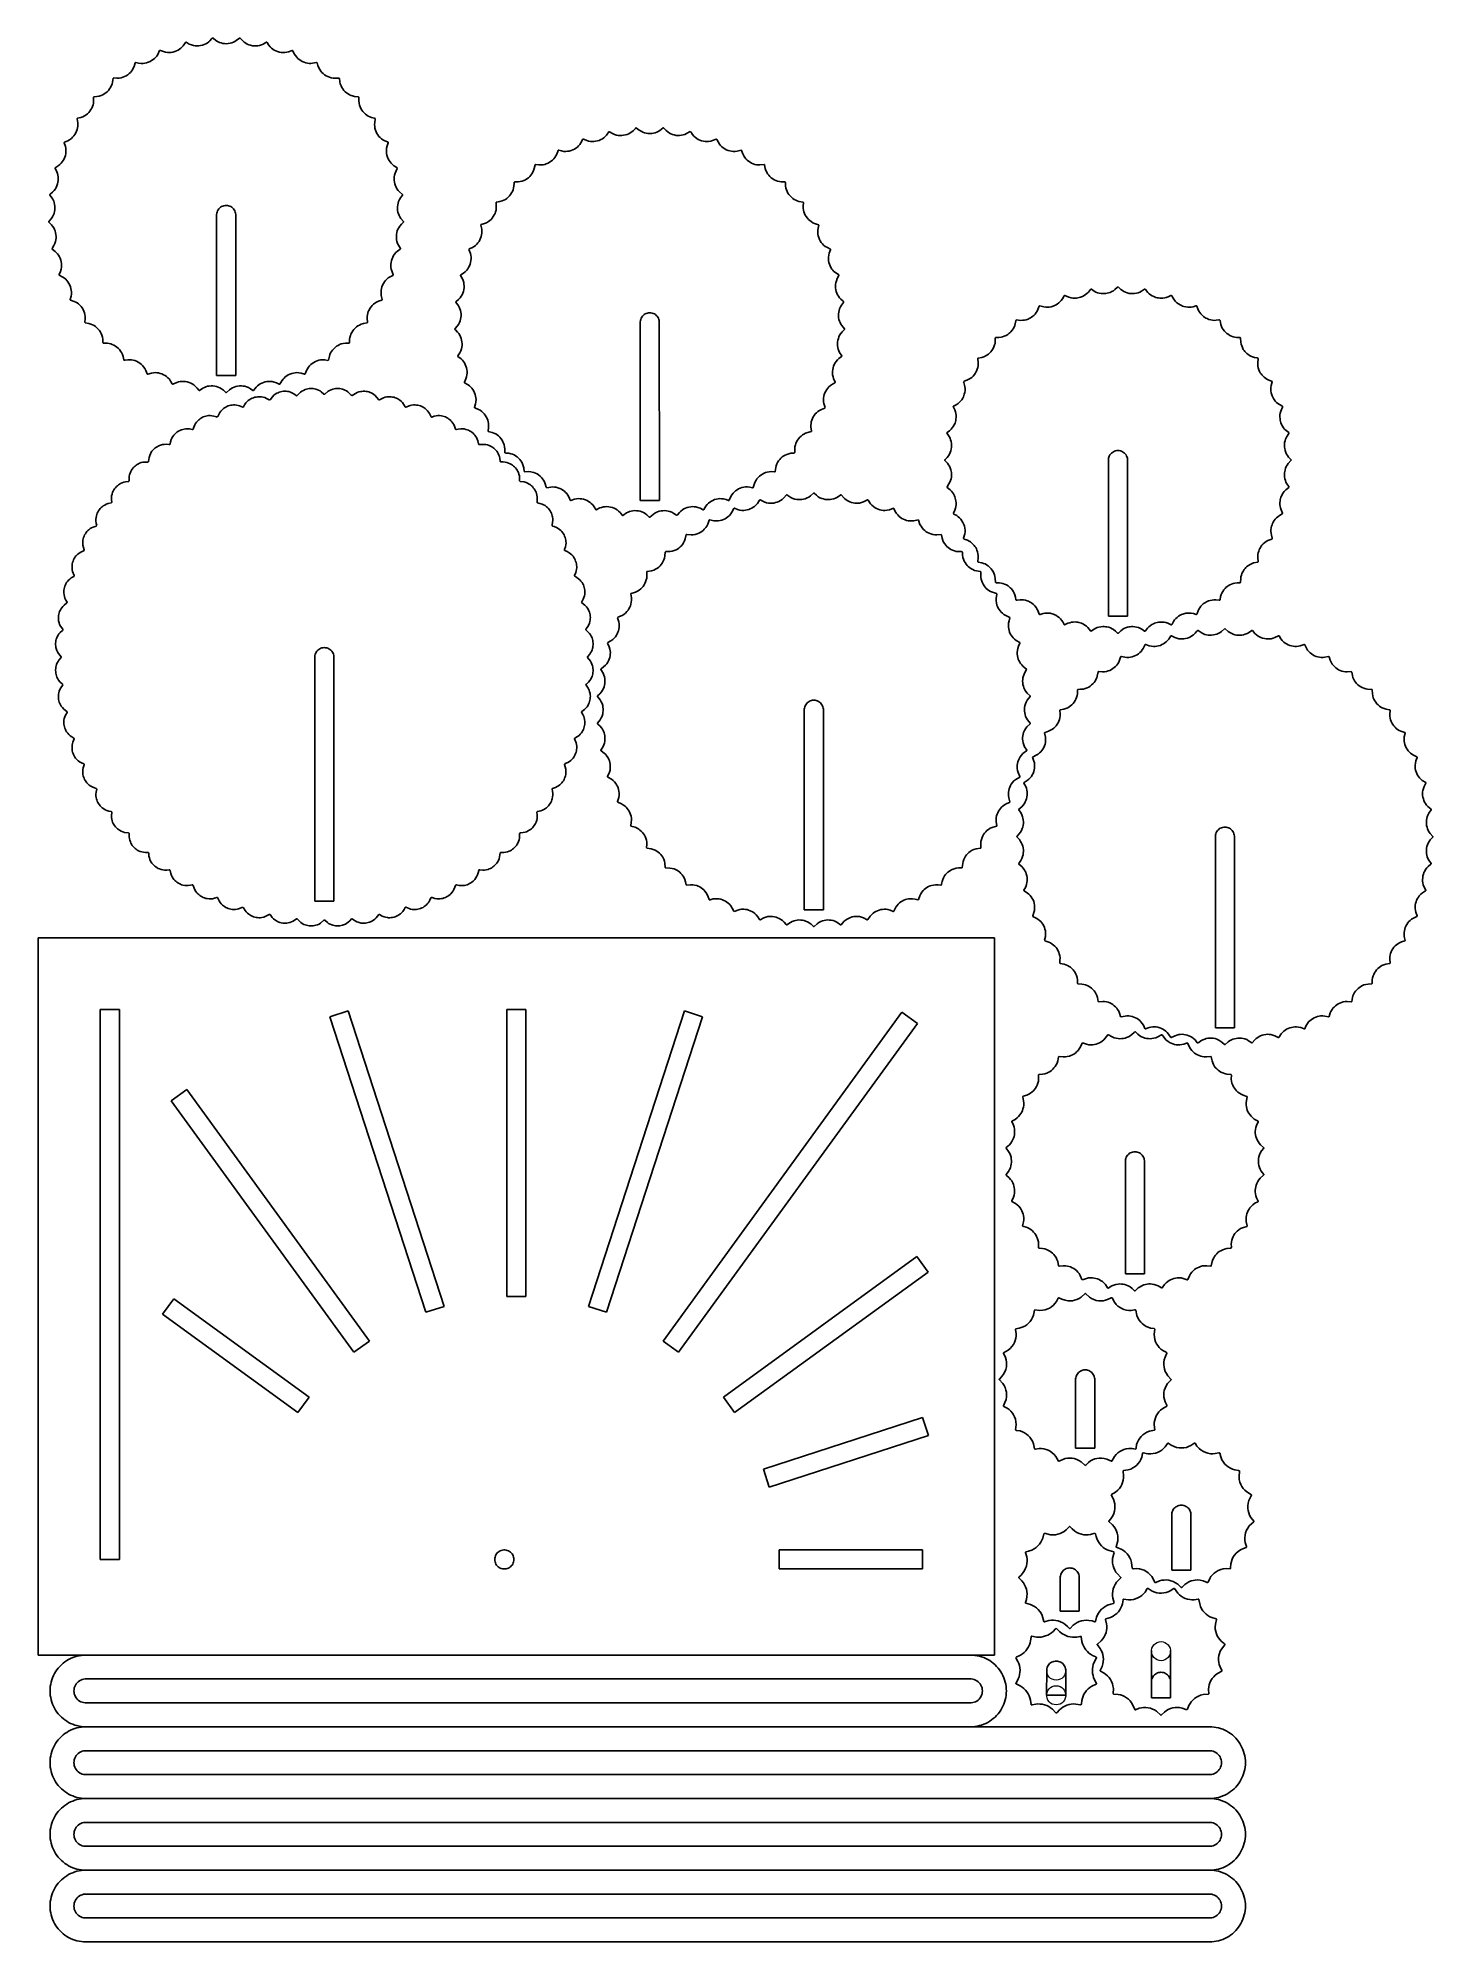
# Model space of a CAD drawing. Header units: centimetres. Extents: x 0.5 to 58.9, y 0.2 to 79.9.
import ezdxf

# ---------------------------------------------------------------- set-up
doc = ezdxf.new("R2010")
doc.units = ezdxf.units.CM
doc.layers.get('0').update_dxf_attribs({"lineweight": 25, "true_color": 0xffffff})
doc.layers.add('OpenJsCad', color=7, linetype='Continuous', lineweight=5, true_color=0xffffff)

msp = doc.modelspace()

# ---------------------------------------------------------------- linework, layer by layer
for p, q in [((6.675, 79.673), (6.577, 79.533)), ((6.688, 79.679), (6.675, 79.673)), ((6.703, 79.676), (6.688, 79.679)), ((6.834, 79.601), (6.703, 79.676)), ((7.577, 79.645), (7.518, 79.611)), ((7.645, 79.694), (7.577, 79.645)), ((7.699, 79.743), (7.645, 79.694)), ((7.775, 79.828), (7.699, 79.743)), ((7.8, 79.85), (7.775, 79.828)), ((7.814, 79.852), (7.8, 79.85)), ((7.829, 79.845), (7.814, 79.852)), ((7.937, 79.757), (7.829, 79.845)), ((8.017, 79.708), (7.937, 79.757)), ((8.096, 79.671), (8.017, 79.708)), ((8.163, 79.648), (8.096, 79.671)), ((8.235, 79.631), (8.163, 79.648)), ((8.611, 79.654), (8.54, 79.636)), ((8.676, 79.679), (8.611, 79.654)), ((8.735, 79.707), (8.676, 79.679)), ((8.8, 79.747), (8.735, 79.707)), ((8.934, 79.85), (8.8, 79.747)), ((8.948, 79.851), (8.934, 79.85)), ((8.962, 79.844), (8.948, 79.851)), ((9.053, 79.744), (8.962, 79.844)), ((9.122, 79.683), (9.053, 79.744)), ((9.193, 79.634), (9.122, 79.683)), ((10.03, 79.666), (9.918, 79.601)), ((10.06, 79.679), (10.03, 79.666)), ((10.074, 79.676), (10.06, 79.679)), ((10.087, 79.665), (10.074, 79.676)), ((10.146, 79.574), (10.087, 79.665)), ((5.19, 78.871), (5.119, 78.841)), ((5.258, 78.908), (5.19, 78.871)), ((5.321, 78.951), (5.258, 78.908)), ((5.378, 78.999), (5.321, 78.951)), ((5.427, 79.049), (5.378, 78.999)), ((5.469, 79.1), (5.427, 79.049)), ((5.512, 79.166), (5.469, 79.1)), ((5.593, 79.33), (5.512, 79.166)), ((5.606, 79.337), (5.593, 79.33)), ((5.622, 79.336), (5.606, 79.337)), ((5.751, 79.285), (5.622, 79.336)), ((5.841, 79.261), (5.751, 79.285)), ((5.927, 79.25), (5.841, 79.261)), ((5.998, 79.248), (5.927, 79.25)), ((6.072, 79.253), (5.998, 79.248)), ((6.147, 79.266), (6.072, 79.253)), ((6.222, 79.287), (6.147, 79.266)), ((6.294, 79.314), (6.222, 79.287)), ((6.362, 79.349), (6.294, 79.314)), ((6.424, 79.388), (6.362, 79.349)), ((6.479, 79.43), (6.424, 79.388)), ((6.526, 79.475), (6.479, 79.43)), ((6.577, 79.533), (6.526, 79.475)), ((6.922, 79.565), (6.834, 79.601)), ((7.007, 79.541), (6.922, 79.565)), ((7.077, 79.53), (7.007, 79.541)), ((7.151, 79.525), (7.077, 79.53)), ((7.228, 79.528), (7.151, 79.525)), ((7.305, 79.538), (7.228, 79.528)), ((7.38, 79.556), (7.305, 79.538)), ((7.452, 79.58), (7.38, 79.556)), ((7.518, 79.611), (7.452, 79.58)), ((8.311, 79.621), (8.235, 79.631)), ((8.388, 79.618), (8.311, 79.621)), ((8.465, 79.623), (8.388, 79.618)), ((8.54, 79.636), (8.465, 79.623)), ((9.255, 79.601), (9.193, 79.634)), ((9.323, 79.572), (9.255, 79.601)), ((9.396, 79.55), (9.323, 79.572)), ((9.471, 79.534), (9.396, 79.55)), ((9.548, 79.526), (9.471, 79.534)), ((9.625, 79.526), (9.548, 79.526)), ((9.698, 79.533), (9.625, 79.526)), ((9.767, 79.546), (9.698, 79.533)), ((9.849, 79.571), (9.767, 79.546)), ((9.918, 79.601), (9.849, 79.571)), ((10.212, 79.491), (10.146, 79.574)), ((10.273, 79.432), (10.212, 79.491)), ((10.328, 79.389), (10.273, 79.432)), ((10.389, 79.35), (10.328, 79.389)), ((10.457, 79.315), (10.389, 79.35)), ((10.529, 79.287), (10.457, 79.315)), ((10.604, 79.267), (10.529, 79.287)), ((10.679, 79.254), (10.604, 79.267)), ((10.753, 79.248), (10.679, 79.254)), ((10.824, 79.25), (10.753, 79.248)), ((10.91, 79.261), (10.824, 79.25)), ((10.984, 79.279), (10.91, 79.261)), ((11.142, 79.337), (10.984, 79.279)), ((11.155, 79.333), (11.142, 79.337)), ((11.166, 79.322), (11.155, 79.333)), ((11.224, 79.198), (11.166, 79.322)), ((11.271, 79.119), (11.224, 79.198)), ((11.325, 79.051), (11.271, 79.119)), ((11.374, 79), (11.325, 79.051)), ((11.43, 78.953), (11.374, 79)), ((11.493, 78.91), (11.43, 78.953)), ((11.561, 78.872), (11.493, 78.91)), ((11.632, 78.842), (11.561, 78.872)), ((3.647, 78.169), (3.622, 78.004)), ((3.656, 78.179), (3.647, 78.169)), ((3.672, 78.183), (3.656, 78.179)), ((3.808, 78.174), (3.672, 78.183)), ((3.901, 78.178), (3.808, 78.174)), ((3.986, 78.193), (3.901, 78.178)), ((4.054, 78.212), (3.986, 78.193)), ((4.123, 78.239), (4.054, 78.212)), ((4.191, 78.274), (4.123, 78.239)), ((4.256, 78.316), (4.191, 78.274)), ((4.317, 78.364), (4.256, 78.316)), ((4.372, 78.417), (4.317, 78.364)), ((4.419, 78.473), (4.372, 78.417)), ((4.459, 78.53), (4.419, 78.473)), ((4.492, 78.587), (4.459, 78.53)), ((4.523, 78.657), (4.492, 78.587)), ((4.574, 78.822), (4.523, 78.657)), ((4.584, 78.832), (4.574, 78.822)), ((4.599, 78.835), (4.584, 78.832)), ((4.713, 78.809), (4.599, 78.835)), ((4.819, 78.795), (4.713, 78.809)), ((4.905, 78.795), (4.819, 78.795)), ((4.974, 78.803), (4.905, 78.795)), ((5.046, 78.818), (4.974, 78.803)), ((5.119, 78.841), (5.046, 78.818)), ((11.705, 78.819), (11.632, 78.842)), ((11.777, 78.803), (11.705, 78.819)), ((11.846, 78.795), (11.777, 78.803)), ((11.911, 78.794), (11.846, 78.795)), ((11.989, 78.8), (11.911, 78.794)), ((12.159, 78.834), (11.989, 78.8)), ((12.172, 78.83), (12.159, 78.834)), ((12.182, 78.818), (12.172, 78.83)), ((12.213, 78.706), (12.182, 78.818)), ((12.252, 78.607), (12.213, 78.706)), ((12.293, 78.532), (12.252, 78.607)), ((12.332, 78.474), (12.293, 78.532)), ((12.38, 78.418), (12.332, 78.474)), ((12.434, 78.365), (12.38, 78.418)), ((12.495, 78.317), (12.434, 78.365)), ((12.56, 78.275), (12.495, 78.317)), ((12.628, 78.24), (12.56, 78.275)), ((12.697, 78.213), (12.628, 78.24)), ((12.765, 78.194), (12.697, 78.213)), ((12.85, 78.179), (12.765, 78.194)), ((12.926, 78.174), (12.85, 78.179)), ((13.092, 78.181), (12.926, 78.174)), ((13.104, 78.174), (13.092, 78.181)), ((13.11, 78.159), (13.104, 78.174)), ((13.128, 78.022), (13.11, 78.159)), ((2.835, 77.39), (2.828, 77.377)), ((2.828, 77.377), (2.829, 77.203)), ((2.848, 77.397), (2.835, 77.39)), ((2.963, 77.407), (2.848, 77.397)), ((3.068, 77.425), (2.963, 77.407)), ((3.149, 77.451), (3.068, 77.425)), ((3.213, 77.479), (3.149, 77.451)), ((3.277, 77.515), (3.213, 77.479)), ((3.34, 77.558), (3.277, 77.515)), ((3.398, 77.608), (3.34, 77.558)), ((3.452, 77.664), (3.398, 77.608)), ((3.5, 77.724), (3.452, 77.664)), ((3.54, 77.786), (3.5, 77.724)), ((3.572, 77.849), (3.54, 77.786)), ((3.603, 77.93), (3.572, 77.849)), ((3.622, 78.004), (3.603, 77.93)), ((13.15, 77.932), (13.128, 78.022)), ((13.181, 77.851), (13.15, 77.932)), ((13.212, 77.788), (13.181, 77.851)), ((13.252, 77.726), (13.212, 77.788)), ((13.299, 77.666), (13.252, 77.726)), ((13.353, 77.61), (13.299, 77.666)), ((13.412, 77.559), (13.353, 77.61)), ((13.474, 77.516), (13.412, 77.559)), ((13.538, 77.48), (13.474, 77.516)), ((13.602, 77.452), (13.538, 77.48)), ((13.664, 77.431), (13.602, 77.452)), ((13.739, 77.414), (13.664, 77.431)), ((13.91, 77.395), (13.739, 77.414)), ((13.921, 77.387), (13.91, 77.395)), ((13.926, 77.372), (13.921, 77.387)), ((13.923, 77.222), (13.926, 77.372)), ((2.147, 76.488), (2.141, 76.475)), ((2.141, 76.475), (2.168, 76.308)), ((2.16, 76.496), (2.147, 76.488)), ((2.292, 76.529), (2.16, 76.496)), ((2.379, 76.56), (2.292, 76.529)), ((2.455, 76.599), (2.379, 76.56)), ((2.514, 76.638), (2.455, 76.599)), ((2.572, 76.684), (2.514, 76.638)), ((2.626, 76.737), (2.572, 76.684)), ((2.676, 76.797), (2.626, 76.737)), ((2.72, 76.861), (2.676, 76.797)), ((2.756, 76.927), (2.72, 76.861)), ((2.785, 76.995), (2.756, 76.927)), ((2.806, 77.062), (2.785, 76.995)), ((2.82, 77.126), (2.806, 77.062)), ((2.829, 77.203), (2.82, 77.126)), ((13.932, 77.128), (13.923, 77.222)), ((13.952, 77.042), (13.932, 77.128)), ((13.976, 76.975), (13.952, 77.042)), ((14.007, 76.907), (13.976, 76.975)), ((14.046, 76.841), (14.007, 76.907)), ((14.091, 76.778), (14.046, 76.841)), ((14.143, 76.721), (14.091, 76.778)), ((14.198, 76.669), (14.143, 76.721)), ((14.257, 76.625), (14.198, 76.669)), ((14.315, 76.589), (14.257, 76.625)), ((14.391, 76.553), (14.315, 76.589)), ((14.46, 76.529), (14.391, 76.553)), ((14.571, 76.503), (14.46, 76.529)), ((14.602, 76.491), (14.571, 76.503)), ((14.587, 76.327), (14.613, 76.464)), ((14.611, 76.48), (14.602, 76.491)), ((14.613, 76.464), (14.611, 76.48)), ((1.951, 75.701), (1.899, 75.653)), ((2, 75.757), (1.951, 75.701)), ((2.045, 75.819), (2, 75.757)), ((2.085, 75.886), (2.045, 75.819)), ((2.117, 75.956), (2.085, 75.886)), ((2.142, 76.027), (2.117, 75.956)), ((2.159, 76.099), (2.142, 76.027)), ((2.168, 76.167), (2.159, 76.099)), ((2.168, 76.308), (2.172, 76.232)), ((2.172, 76.232), (2.168, 76.167)), ((14.581, 76.234), (14.587, 76.327)), ((14.587, 76.147), (14.581, 76.234)), ((14.599, 76.077), (14.587, 76.147)), ((14.618, 76.006), (14.599, 76.077)), ((14.645, 75.934), (14.618, 76.006)), ((14.68, 75.865), (14.645, 75.934)), ((14.721, 75.799), (14.68, 75.865)), ((14.767, 75.739), (14.721, 75.799)), ((14.818, 75.686), (14.767, 75.739)), ((14.87, 75.64), (14.818, 75.686)), ((24.168, 75.68), (24.11, 75.64)), ((24.234, 75.736), (24.168, 75.68)), ((24.286, 75.793), (24.234, 75.736)), ((24.387, 75.931), (24.286, 75.793)), ((24.4, 75.937), (24.387, 75.931)), ((24.415, 75.935), (24.4, 75.937)), ((24.54, 75.861), (24.415, 75.935)), ((24.625, 75.822), (24.54, 75.861)), ((24.707, 75.797), (24.625, 75.822)), ((24.776, 75.783), (24.707, 75.797)), ((24.849, 75.776), (24.776, 75.783)), ((24.925, 75.776), (24.849, 75.776)), ((25.001, 75.784), (24.925, 75.776)), ((25.077, 75.799), (25.001, 75.784)), ((25.149, 75.821), (25.077, 75.799)), ((25.216, 75.849), (25.149, 75.821)), ((25.277, 75.882), (25.216, 75.849)), ((25.348, 75.929), (25.277, 75.882)), ((25.404, 75.978), (25.348, 75.929)), ((25.492, 76.073), (25.404, 75.978)), ((25.517, 76.093), (25.492, 76.073)), ((25.53, 76.095), (25.517, 76.093)), ((25.545, 76.089), (25.53, 76.095)), ((25.652, 76.002), (25.545, 76.089)), ((25.73, 75.952), (25.652, 76.002)), ((25.807, 75.915), (25.73, 75.952)), ((25.873, 75.892), (25.807, 75.915)), ((25.944, 75.874), (25.873, 75.892)), ((26.019, 75.863), (25.944, 75.874)), ((26.096, 75.86), (26.019, 75.863)), ((26.173, 75.864), (26.096, 75.86)), ((26.247, 75.875), (26.173, 75.864)), ((26.318, 75.893), (26.247, 75.875)), ((26.384, 75.917), (26.318, 75.893)), ((26.443, 75.944), (26.384, 75.917)), ((26.51, 75.984), (26.443, 75.944)), ((26.653, 76.094), (26.51, 75.984)), ((26.667, 76.095), (26.653, 76.094)), ((26.681, 76.087), (26.667, 76.095)), ((26.773, 75.987), (26.681, 76.087)), ((26.843, 75.927), (26.773, 75.987)), ((26.913, 75.88), (26.843, 75.927)), ((26.975, 75.847), (26.913, 75.88)), ((27.043, 75.82), (26.975, 75.847)), ((27.115, 75.798), (27.043, 75.82)), ((27.191, 75.783), (27.115, 75.798)), ((27.267, 75.776), (27.191, 75.783)), ((27.343, 75.777), (27.267, 75.776)), ((27.416, 75.784), (27.343, 75.777)), ((27.484, 75.798), (27.416, 75.784)), ((27.566, 75.824), (27.484, 75.798)), ((27.635, 75.854), (27.566, 75.824)), ((27.779, 75.937), (27.635, 75.854)), ((27.793, 75.936), (27.779, 75.937)), ((27.805, 75.927), (27.793, 75.936)), ((27.882, 75.817), (27.805, 75.927)), ((27.941, 75.748), (27.882, 75.817)), ((28.004, 75.691), (27.941, 75.748)), ((28.06, 75.65), (28.004, 75.691)), ((1.629, 74.871), (1.599, 74.8)), ((1.602, 75.487), (1.6, 75.473)), ((1.6, 75.473), (1.649, 75.323)), ((1.612, 75.498), (1.602, 75.487)), ((1.747, 75.555), (1.612, 75.498)), ((1.652, 74.945), (1.629, 74.871)), ((1.649, 75.323), (1.666, 75.249)), ((1.667, 75.02), (1.652, 74.945)), ((1.666, 75.249), (1.674, 75.163)), ((1.674, 75.093), (1.667, 75.02)), ((1.674, 75.163), (1.674, 75.093)), ((1.829, 75.601), (1.747, 75.555)), ((1.899, 75.653), (1.829, 75.601)), ((14.923, 75.602), (14.87, 75.64)), ((14.989, 75.563), (14.923, 75.602)), ((15.145, 75.495), (14.989, 75.563)), ((15.079, 75.166), (15.088, 75.251)), ((15.079, 75.095), (15.079, 75.166)), ((15.086, 75.022), (15.079, 75.095)), ((15.101, 74.947), (15.086, 75.022)), ((15.088, 75.251), (15.109, 75.341)), ((15.123, 74.873), (15.101, 74.947)), ((15.109, 75.341), (15.153, 75.468)), ((15.153, 74.802), (15.123, 74.873)), ((15.153, 75.483), (15.145, 75.495)), ((15.153, 75.468), (15.153, 75.483)), ((22.167, 74.929), (22.12, 74.857)), ((22.2, 74.997), (22.167, 74.929)), ((22.257, 75.154), (22.2, 74.997)), ((22.269, 75.162), (22.257, 75.154)), ((22.284, 75.163), (22.269, 75.162)), ((22.397, 75.132), (22.284, 75.163)), ((22.502, 75.114), (22.397, 75.132)), ((22.587, 75.111), (22.502, 75.114)), ((22.656, 75.115), (22.587, 75.111)), ((22.728, 75.127), (22.656, 75.115)), ((22.8, 75.146), (22.728, 75.127)), ((22.872, 75.173), (22.8, 75.146)), ((22.941, 75.207), (22.872, 75.173)), ((23.006, 75.247), (22.941, 75.207)), ((23.064, 75.292), (23.006, 75.247)), ((23.116, 75.339), (23.064, 75.292)), ((23.173, 75.405), (23.116, 75.339)), ((23.216, 75.468), (23.173, 75.405)), ((23.295, 75.617), (23.216, 75.468)), ((23.307, 75.624), (23.295, 75.617)), ((23.322, 75.624), (23.307, 75.624)), ((23.428, 75.578), (23.322, 75.624)), ((23.529, 75.545), (23.428, 75.578)), ((23.612, 75.53), (23.529, 75.545)), ((23.681, 75.524), (23.612, 75.53)), ((23.753, 75.525), (23.681, 75.524)), ((23.828, 75.534), (23.753, 75.525)), ((23.903, 75.55), (23.828, 75.534)), ((23.976, 75.574), (23.903, 75.55)), ((24.046, 75.604), (23.976, 75.574)), ((24.11, 75.64), (24.046, 75.604)), ((28.123, 75.613), (28.06, 75.65)), ((28.192, 75.581), (28.123, 75.613)), ((28.264, 75.556), (28.192, 75.581)), ((28.339, 75.538), (28.264, 75.556)), ((28.414, 75.527), (28.339, 75.538)), ((28.487, 75.524), (28.414, 75.527)), ((28.557, 75.528), (28.487, 75.524)), ((28.642, 75.541), (28.557, 75.528)), ((28.716, 75.562), (28.642, 75.541)), ((28.871, 75.625), (28.716, 75.562)), ((28.885, 75.622), (28.871, 75.625)), ((28.897, 75.612), (28.885, 75.622)), ((28.949, 75.508), (28.897, 75.612)), ((29.005, 75.418), (28.949, 75.508)), ((29.059, 75.353), (29.005, 75.418)), ((29.108, 75.304), (29.059, 75.353)), ((29.165, 75.259), (29.108, 75.304)), ((29.228, 75.217), (29.165, 75.259)), ((29.296, 75.182), (29.228, 75.217)), ((29.367, 75.153), (29.296, 75.182)), ((29.44, 75.132), (29.367, 75.153)), ((29.512, 75.118), (29.44, 75.132)), ((29.582, 75.111), (29.512, 75.118)), ((29.669, 75.112), (29.582, 75.111)), ((29.745, 75.122), (29.669, 75.112)), ((29.91, 75.164), (29.745, 75.122)), ((29.924, 75.16), (29.91, 75.164)), ((29.934, 75.148), (29.924, 75.16)), ((29.982, 75.01), (29.934, 75.148)), ((30.022, 74.926), (29.982, 75.01)), ((30.07, 74.853), (30.022, 74.926)), ((1.218, 74.419), (1.217, 74.405)), ((1.217, 74.405), (1.294, 74.253)), ((1.228, 74.431), (1.218, 74.419)), ((1.343, 74.501), (1.228, 74.431)), ((1.294, 74.253), (1.32, 74.181)), ((1.32, 74.181), (1.336, 74.118)), ((1.336, 74.118), (1.348, 74.05)), ((1.416, 74.557), (1.343, 74.501)), ((1.477, 74.617), (1.416, 74.557)), ((1.522, 74.671), (1.477, 74.617)), ((1.563, 74.733), (1.522, 74.671)), ((1.599, 74.8), (1.563, 74.733)), ((15.189, 74.735), (15.153, 74.802)), ((15.23, 74.673), (15.189, 74.735)), ((15.274, 74.619), (15.23, 74.673)), ((15.336, 74.558), (15.274, 74.619)), ((15.395, 74.512), (15.336, 74.558)), ((15.507, 74.444), (15.395, 74.512)), ((15.406, 74.052), (15.417, 74.12)), ((15.417, 74.12), (15.44, 74.202)), ((15.44, 74.202), (15.481, 74.299)), ((15.481, 74.299), (15.533, 74.395)), ((15.532, 74.424), (15.507, 74.444)), ((15.537, 74.411), (15.532, 74.424)), ((15.533, 74.395), (15.537, 74.411)), ((21.123, 74.121), (21.073, 74.064)), ((21.166, 74.18), (21.123, 74.121)), ((21.201, 74.24), (21.166, 74.18)), ((21.237, 74.318), (21.201, 74.24)), ((21.26, 74.39), (21.237, 74.318)), ((21.294, 74.551), (21.26, 74.39)), ((21.304, 74.56), (21.294, 74.551)), ((21.32, 74.563), (21.304, 74.56)), ((21.454, 74.546), (21.32, 74.563)), ((21.545, 74.545), (21.454, 74.546)), ((21.63, 74.554), (21.545, 74.545)), ((21.698, 74.568), (21.63, 74.554)), ((21.767, 74.59), (21.698, 74.568)), ((21.837, 74.62), (21.767, 74.59)), ((21.904, 74.657), (21.837, 74.62)), ((21.967, 74.701), (21.904, 74.657)), ((22.025, 74.749), (21.967, 74.701)), ((22.076, 74.802), (22.025, 74.749)), ((22.12, 74.857), (22.076, 74.802)), ((30.114, 74.799), (30.07, 74.853)), ((30.166, 74.746), (30.114, 74.799)), ((30.224, 74.698), (30.166, 74.746)), ((30.287, 74.655), (30.224, 74.698)), ((30.355, 74.618), (30.287, 74.655)), ((30.424, 74.589), (30.355, 74.618)), ((30.494, 74.567), (30.424, 74.589)), ((30.562, 74.553), (30.494, 74.567)), ((30.626, 74.546), (30.562, 74.553)), ((30.703, 74.544), (30.626, 74.546)), ((30.874, 74.563), (30.703, 74.544)), ((30.888, 74.557), (30.874, 74.563)), ((30.896, 74.545), (30.888, 74.557)), ((30.924, 74.403), (30.896, 74.545)), ((30.952, 74.315), (30.924, 74.403)), ((30.988, 74.236), (30.952, 74.315)), ((31.024, 74.176), (30.988, 74.236)), ((31.067, 74.117), (31.024, 74.176)), ((31.118, 74.061), (31.067, 74.117)), ((1.011, 73.319), (1.002, 73.305)), ((1.002, 73.305), (1.002, 73.292)), ((1.002, 73.292), (1.018, 73.263)), ((1.117, 73.409), (1.011, 73.319)), ((1.181, 73.477), (1.117, 73.409)), ((1.232, 73.547), (1.181, 73.477)), ((1.268, 73.608), (1.232, 73.547)), ((1.298, 73.676), (1.268, 73.608)), ((1.323, 73.748), (1.298, 73.676)), ((1.34, 73.824), (1.323, 73.748)), ((1.35, 73.9), (1.34, 73.824)), ((1.348, 74.05), (1.353, 73.976)), ((1.353, 73.976), (1.35, 73.9)), ((15.4, 73.979), (15.406, 74.052)), ((15.403, 73.903), (15.4, 73.979)), ((15.412, 73.826), (15.403, 73.903)), ((15.43, 73.751), (15.412, 73.826)), ((15.454, 73.678), (15.43, 73.751)), ((15.484, 73.61), (15.454, 73.678)), ((15.519, 73.549), (15.484, 73.61)), ((15.571, 73.478), (15.519, 73.549)), ((15.622, 73.422), (15.571, 73.478)), ((15.749, 73.31), (15.622, 73.422)), ((15.666, 73.173), (15.748, 73.282)), ((15.748, 73.282), (15.752, 73.297)), ((15.752, 73.297), (15.749, 73.31)), ((20.275, 73.31), (20.227, 73.25)), ((20.316, 73.373), (20.275, 73.31)), ((20.35, 73.438), (20.316, 73.373)), ((20.376, 73.502), (20.35, 73.438)), ((20.4, 73.584), (20.376, 73.502)), ((20.413, 73.657), (20.4, 73.584)), ((20.418, 73.778), (20.413, 73.657)), ((20.424, 73.819), (20.418, 73.778)), ((20.433, 73.83), (20.424, 73.819)), ((20.448, 73.835), (20.433, 73.83)), ((20.585, 73.836), (20.448, 73.835)), ((20.677, 73.848), (20.585, 73.836)), ((20.76, 73.869), (20.677, 73.848)), ((20.825, 73.894), (20.76, 73.869)), ((20.891, 73.926), (20.825, 73.894)), ((20.955, 73.965), (20.891, 73.926)), ((21.016, 74.012), (20.955, 73.965)), ((21.073, 74.064), (21.016, 74.012)), ((31.175, 74.009), (31.118, 74.061)), ((31.236, 73.963), (31.175, 74.009)), ((31.301, 73.924), (31.236, 73.963)), ((31.366, 73.892), (31.301, 73.924)), ((31.432, 73.868), (31.366, 73.892)), ((31.514, 73.847), (31.432, 73.868)), ((31.588, 73.837), (31.514, 73.847)), ((31.718, 73.836), (31.588, 73.837)), ((31.751, 73.832), (31.718, 73.836)), ((31.761, 73.823), (31.751, 73.832)), ((31.767, 73.808), (31.761, 73.823)), ((31.773, 73.671), (31.767, 73.808)), ((31.788, 73.58), (31.773, 73.671)), ((31.812, 73.498), (31.788, 73.58)), ((31.839, 73.434), (31.812, 73.498)), ((31.873, 73.369), (31.839, 73.434)), ((31.915, 73.306), (31.873, 73.369)), ((31.964, 73.246), (31.915, 73.306)), ((1.018, 73.263), (1.088, 73.172)), ((1.088, 73.172), (1.125, 73.109)), ((1.125, 73.109), (1.161, 73.033)), ((1.177, 72.52), (1.153, 72.453)), ((1.161, 73.033), (1.183, 72.968)), ((1.196, 72.592), (1.177, 72.52)), ((1.183, 72.968), (1.2, 72.897)), ((1.208, 72.667), (1.196, 72.592)), ((1.2, 72.897), (1.21, 72.822)), ((1.213, 72.745), (1.208, 72.667)), ((1.21, 72.822), (1.213, 72.745)), ((7.977, 72.474), (7.984, 72.524)), ((7.977, 65.732), (7.977, 72.474)), ((7.984, 72.524), (7.996, 72.573)), ((7.996, 72.573), (8.015, 72.619)), ((8.015, 72.619), (8.039, 72.663)), ((8.039, 72.663), (8.068, 72.704)), ((8.068, 72.704), (8.103, 72.741)), ((8.103, 72.741), (8.141, 72.773)), ((8.141, 72.773), (8.184, 72.8)), ((8.184, 72.8), (8.229, 72.821)), ((8.229, 72.821), (8.277, 72.836)), ((8.277, 72.836), (8.327, 72.846)), ((8.327, 72.846), (8.377, 72.849)), ((8.377, 72.849), (8.427, 72.846)), ((8.427, 72.846), (8.476, 72.836)), ((8.476, 72.836), (8.524, 72.821)), ((8.524, 72.821), (8.569, 72.8)), ((8.569, 72.8), (8.612, 72.773)), ((8.612, 72.773), (8.65, 72.741)), ((8.65, 72.741), (8.685, 72.704)), ((8.685, 72.704), (8.714, 72.663)), ((8.714, 72.663), (8.738, 72.619)), ((8.738, 72.619), (8.757, 72.573)), ((8.757, 72.573), (8.769, 72.524)), ((8.769, 72.524), (8.776, 72.474)), ((8.776, 72.474), (8.777, 65.732)), ((15.541, 72.799), (15.549, 72.875)), ((15.541, 72.721), (15.541, 72.799)), ((15.548, 72.644), (15.541, 72.721)), ((15.562, 72.569), (15.548, 72.644)), ((15.549, 72.875), (15.564, 72.947)), ((15.583, 72.499), (15.562, 72.569)), ((15.564, 72.947), (15.585, 73.014)), ((15.609, 72.434), (15.583, 72.499)), ((15.585, 73.014), (15.619, 73.093)), ((15.619, 73.093), (15.666, 73.173)), ((19.621, 72.52), (19.589, 72.452)), ((19.645, 72.589), (19.621, 72.52)), ((19.662, 72.656), (19.645, 72.589)), ((19.671, 72.72), (19.662, 72.656)), ((19.669, 72.982), (19.663, 72.969)), ((19.663, 72.969), (19.675, 72.797)), ((19.681, 72.99), (19.669, 72.982)), ((19.675, 72.797), (19.671, 72.72)), ((19.824, 73.013), (19.681, 72.99)), ((19.914, 73.038), (19.824, 73.013)), ((19.993, 73.071), (19.914, 73.038)), ((20.054, 73.105), (19.993, 73.071)), ((20.115, 73.146), (20.054, 73.105)), ((20.173, 73.195), (20.115, 73.146)), ((20.227, 73.25), (20.173, 73.195)), ((32.018, 73.192), (31.964, 73.246)), ((32.076, 73.144), (32.018, 73.192)), ((32.137, 73.103), (32.076, 73.144)), ((32.198, 73.07), (32.137, 73.103)), ((32.258, 73.044), (32.198, 73.07)), ((32.332, 73.02), (32.258, 73.044)), ((32.512, 72.988), (32.332, 73.02)), ((32.522, 72.978), (32.512, 72.988)), ((32.513, 72.828), (32.525, 72.962)), ((32.514, 72.737), (32.513, 72.828)), ((32.526, 72.652), (32.514, 72.737)), ((32.525, 72.962), (32.522, 72.978)), ((32.543, 72.585), (32.526, 72.652)), ((32.568, 72.516), (32.543, 72.585)), ((32.6, 72.448), (32.568, 72.516)), ((0.963, 72.182), (0.958, 72.172)), ((0.958, 72.172), (0.959, 72.158)), ((0.959, 72.158), (0.972, 72.138)), ((1.06, 72.295), (0.963, 72.182)), ((0.972, 72.138), (1.069, 72.043)), ((1.113, 72.374), (1.06, 72.295)), ((1.069, 72.043), (1.116, 71.986)), ((1.153, 72.453), (1.113, 72.374)), ((1.116, 71.986), (1.162, 71.914)), ((1.162, 71.914), (1.194, 71.851)), ((1.194, 71.851), (1.22, 71.783)), ((1.22, 71.783), (1.241, 71.71)), ((1.241, 71.71), (1.254, 71.633)), ((15.499, 71.636), (15.513, 71.712)), ((15.513, 71.712), (15.534, 71.785)), ((15.534, 71.785), (15.56, 71.853)), ((15.56, 71.853), (15.592, 71.916)), ((15.592, 71.916), (15.638, 71.987)), ((15.639, 72.376), (15.609, 72.434)), ((15.638, 71.987), (15.707, 72.068)), ((15.681, 72.31), (15.639, 72.376)), ((15.793, 72.177), (15.681, 72.31)), ((15.707, 72.068), (15.79, 72.149)), ((15.79, 72.149), (15.796, 72.163)), ((15.796, 72.163), (15.793, 72.177)), ((19.033, 72.04), (19.029, 72.026)), ((19.029, 72.026), (19.064, 71.86)), ((19.045, 72.049), (19.033, 72.04)), ((19.185, 72.093), (19.045, 72.049)), ((19.07, 71.697), (19.061, 71.627)), ((19.064, 71.86), (19.071, 71.784)), ((19.071, 71.784), (19.07, 71.697)), ((19.27, 72.13), (19.185, 72.093)), ((19.344, 72.175), (19.27, 72.13)), ((19.4, 72.217), (19.344, 72.175)), ((19.455, 72.267), (19.4, 72.217)), ((19.505, 72.324), (19.455, 72.267)), ((19.55, 72.386), (19.505, 72.324)), ((19.589, 72.452), (19.55, 72.386)), ((32.639, 72.382), (32.6, 72.448)), ((32.685, 72.32), (32.639, 72.382)), ((32.736, 72.264), (32.685, 72.32)), ((32.79, 72.214), (32.736, 72.264)), ((32.846, 72.173), (32.79, 72.214)), ((32.92, 72.129), (32.846, 72.173)), ((32.989, 72.098), (32.92, 72.129)), ((33.148, 72.046), (32.989, 72.098)), ((33.117, 71.8), (33.131, 71.906)), ((33.117, 71.715), (33.117, 71.8)), ((33.124, 71.647), (33.117, 71.715)), ((33.131, 71.906), (33.159, 72.02)), ((33.157, 72.035), (33.148, 72.046)), ((33.159, 72.02), (33.157, 72.035)), ((1.091, 71.055), (1.087, 71.04)), ((1.087, 71.04), (1.091, 71.027)), ((1.165, 71.172), (1.091, 71.055)), ((1.091, 71.027), (1.224, 70.927)), ((1.206, 71.256), (1.165, 71.172)), ((1.233, 71.338), (1.206, 71.256)), ((1.224, 70.927), (1.28, 70.875)), ((1.249, 71.406), (1.233, 71.338)), ((1.258, 71.48), (1.249, 71.406)), ((1.254, 71.633), (1.26, 71.556)), ((1.26, 71.556), (1.258, 71.48)), ((15.474, 70.876), (15.543, 70.938)), ((15.494, 71.559), (15.499, 71.636)), ((15.495, 71.482), (15.494, 71.559)), ((15.504, 71.409), (15.495, 71.482)), ((15.519, 71.34), (15.504, 71.409)), ((15.547, 71.257), (15.519, 71.34)), ((15.543, 70.938), (15.655, 71.018)), ((15.579, 71.188), (15.547, 71.257)), ((15.665, 71.045), (15.579, 71.188)), ((15.655, 71.018), (15.664, 71.031)), ((15.664, 71.031), (15.665, 71.045)), ((18.534, 71.018), (18.532, 71.005)), ((18.532, 71.005), (18.589, 70.847)), ((18.545, 71.029), (18.534, 71.018)), ((18.651, 71.078), (18.545, 71.029)), ((18.743, 71.131), (18.651, 71.078)), ((18.81, 71.182), (18.743, 71.131)), ((18.86, 71.23), (18.81, 71.182)), ((18.907, 71.285), (18.86, 71.23)), ((18.951, 71.347), (18.907, 71.285)), ((18.989, 71.413), (18.951, 71.347)), ((19.02, 71.483), (18.989, 71.413)), ((19.044, 71.555), (19.02, 71.483)), ((19.061, 71.627), (19.044, 71.555)), ((33.138, 71.575), (33.124, 71.647)), ((33.16, 71.503), (33.138, 71.575)), ((33.189, 71.432), (33.16, 71.503)), ((33.225, 71.364), (33.189, 71.432)), ((33.267, 71.301), (33.225, 71.364)), ((33.314, 71.244), (33.267, 71.301)), ((33.364, 71.195), (33.314, 71.244)), ((33.431, 71.14), (33.364, 71.195)), ((33.495, 71.099), (33.431, 71.14)), ((33.647, 71.025), (33.495, 71.099)), ((33.603, 70.86), (33.655, 70.998)), ((33.655, 71.013), (33.647, 71.025)), ((33.655, 70.998), (33.655, 71.013)), ((1.28, 70.875), (1.323, 70.827)), ((1.323, 70.827), (1.363, 70.771)), ((1.363, 70.771), (1.401, 70.708)), ((1.447, 70.093), (1.389, 69.956)), ((1.401, 70.708), (1.433, 70.639)), ((1.433, 70.639), (1.459, 70.567)), ((1.474, 70.184), (1.447, 70.093)), ((1.459, 70.567), (1.477, 70.491)), ((1.488, 70.27), (1.474, 70.184)), ((1.477, 70.491), (1.488, 70.416)), ((1.488, 70.416), (1.491, 70.341)), ((1.491, 70.341), (1.488, 70.27)), ((15.262, 70.319), (15.263, 70.393)), ((15.268, 70.25), (15.262, 70.319)), ((15.263, 70.393), (15.272, 70.468)), ((15.279, 70.186), (15.268, 70.25)), ((15.272, 70.468), (15.288, 70.544)), ((15.3, 70.111), (15.279, 70.186)), ((15.288, 70.544), (15.312, 70.618)), ((15.365, 69.951), (15.3, 70.111)), ((15.312, 70.618), (15.342, 70.688)), ((15.342, 70.688), (15.378, 70.752)), ((15.378, 70.752), (15.418, 70.81)), ((15.418, 70.81), (15.474, 70.876)), ((18.435, 70.14), (18.376, 70.079)), ((18.478, 70.195), (18.435, 70.14)), ((18.517, 70.256), (18.478, 70.195)), ((18.551, 70.324), (18.517, 70.256)), ((18.579, 70.395), (18.551, 70.324)), ((18.6, 70.469), (18.579, 70.395)), ((18.589, 70.847), (18.607, 70.773)), ((18.613, 70.544), (18.6, 70.469)), ((18.607, 70.773), (18.618, 70.687)), ((18.619, 70.617), (18.613, 70.544)), ((18.618, 70.687), (18.619, 70.617)), ((33.569, 70.683), (33.58, 70.769)), ((33.569, 70.613), (33.569, 70.683)), ((33.575, 70.539), (33.569, 70.613)), ((33.588, 70.465), (33.575, 70.539)), ((33.58, 70.769), (33.603, 70.86)), ((33.61, 70.391), (33.588, 70.465)), ((33.638, 70.32), (33.61, 70.391)), ((33.672, 70.253), (33.638, 70.32)), ((33.712, 70.191), (33.672, 70.253)), ((33.755, 70.137), (33.712, 70.191)), ((33.799, 70.091), (33.755, 70.137)), ((33.857, 70.04), (33.799, 70.091)), ((1.389, 69.956), (1.388, 69.941)), ((1.388, 69.941), (1.396, 69.929)), ((1.396, 69.929), (1.549, 69.847)), ((1.549, 69.847), (1.613, 69.803)), ((1.613, 69.803), (1.662, 69.76)), ((1.662, 69.76), (1.711, 69.71)), ((1.711, 69.71), (1.756, 69.652)), ((1.756, 69.652), (1.798, 69.588)), ((1.798, 69.588), (1.833, 69.519)), ((1.833, 69.519), (1.862, 69.447)), ((1.862, 69.447), (1.883, 69.374)), ((1.883, 69.374), (1.896, 69.301)), ((1.896, 69.301), (1.902, 69.231)), ((14.852, 69.233), (14.858, 69.304)), ((14.858, 69.304), (14.871, 69.376)), ((14.871, 69.376), (14.892, 69.45)), ((14.892, 69.45), (14.921, 69.522)), ((14.921, 69.522), (14.956, 69.59)), ((14.956, 69.59), (14.998, 69.654)), ((14.998, 69.654), (15.044, 69.711)), ((15.044, 69.711), (15.092, 69.762)), ((15.092, 69.762), (15.158, 69.816)), ((15.158, 69.816), (15.235, 69.866)), ((15.235, 69.866), (15.353, 69.926)), ((15.353, 69.926), (15.363, 69.937)), ((15.363, 69.937), (15.365, 69.951)), ((18.183, 69.937), (18.181, 69.923)), ((18.181, 69.923), (18.259, 69.777)), ((18.192, 69.95), (18.183, 69.937)), ((18.305, 70.022), (18.192, 69.95)), ((18.259, 69.777), (18.287, 69.707)), ((18.287, 69.707), (18.31, 69.624)), ((18.314, 69.33), (18.297, 69.255)), ((18.376, 70.079), (18.305, 70.022)), ((18.31, 69.624), (18.322, 69.555)), ((18.324, 69.407), (18.314, 69.33)), ((18.322, 69.555), (18.326, 69.482)), ((18.326, 69.482), (18.324, 69.407)), ((34, 69.945), (33.857, 70.04)), ((33.861, 69.478), (33.865, 69.551)), ((33.863, 69.402), (33.861, 69.478)), ((33.874, 69.326), (33.863, 69.402)), ((33.865, 69.551), (33.876, 69.62)), ((33.891, 69.251), (33.874, 69.326)), ((33.876, 69.62), (33.899, 69.704)), ((33.899, 69.704), (33.934, 69.79)), ((33.934, 69.79), (34.005, 69.917)), ((34.006, 69.932), (34, 69.945)), ((34.005, 69.917), (34.006, 69.932)), ((44.525, 69.339), (44.438, 69.225)), ((44.54, 69.349), (44.525, 69.339)), ((44.55, 69.351), (44.54, 69.349)), ((44.567, 69.346), (44.55, 69.351)), ((44.684, 69.266), (44.567, 69.346)), ((45.551, 69.331), (45.484, 69.282)), ((45.656, 69.431), (45.551, 69.331)), ((45.672, 69.439), (45.656, 69.431)), ((45.682, 69.44), (45.672, 69.439)), ((45.698, 69.432), (45.682, 69.44)), ((45.8, 69.336), (45.698, 69.432)), ((45.865, 69.287), (45.8, 69.336)), ((46.787, 69.345), (46.667, 69.263)), ((46.804, 69.351), (46.787, 69.345)), ((46.815, 69.35), (46.804, 69.351)), ((46.829, 69.34), (46.815, 69.35)), ((46.927, 69.216), (46.829, 69.34)), ((1.886, 69.053), (1.851, 68.921)), ((1.851, 68.921), (1.852, 68.906)), ((1.852, 68.906), (1.861, 68.894)), ((1.861, 68.894), (2.019, 68.839)), ((1.9, 69.145), (1.886, 69.053)), ((1.902, 69.231), (1.9, 69.145)), ((2.019, 68.839), (2.088, 68.806)), ((2.088, 68.806), (2.143, 68.772)), ((2.143, 68.772), (2.199, 68.731)), ((2.199, 68.731), (2.253, 68.682)), ((2.253, 68.682), (2.305, 68.626)), ((2.305, 68.626), (2.351, 68.564)), ((2.351, 68.564), (2.391, 68.498)), ((2.391, 68.498), (2.424, 68.429)), ((14.351, 68.477), (14.389, 68.545)), ((14.389, 68.545), (14.434, 68.608)), ((14.434, 68.608), (14.484, 68.666)), ((14.484, 68.666), (14.537, 68.717)), ((14.537, 68.717), (14.593, 68.761)), ((14.593, 68.761), (14.667, 68.806)), ((14.667, 68.806), (14.752, 68.846)), ((14.752, 68.846), (14.883, 68.889)), ((14.852, 69.168), (14.852, 69.233)), ((14.86, 69.089), (14.852, 69.168)), ((14.902, 68.911), (14.86, 69.089)), ((14.883, 68.889), (14.896, 68.898)), ((14.896, 68.898), (14.902, 68.911)), ((17.993, 68.831), (17.985, 68.818)), ((17.985, 68.818), (17.985, 68.804)), ((17.985, 68.804), (18.09, 68.657)), ((18.096, 68.92), (17.993, 68.831)), ((18.09, 68.657), (18.128, 68.589)), ((18.159, 68.987), (18.096, 68.92)), ((18.128, 68.589), (18.153, 68.529)), ((18.153, 68.529), (18.174, 68.462)), ((18.209, 69.057), (18.159, 68.987)), ((18.243, 69.117), (18.209, 69.057)), ((18.273, 69.184), (18.243, 69.117)), ((18.297, 69.255), (18.273, 69.184)), ((33.916, 69.18), (33.891, 69.251)), ((33.946, 69.113), (33.916, 69.18)), ((33.981, 69.053), (33.946, 69.113)), ((34.031, 68.985), (33.981, 69.053)), ((34.012, 68.458), (34.033, 68.525)), ((34.081, 68.93), (34.031, 68.985)), ((34.033, 68.525), (34.067, 68.604)), ((34.067, 68.604), (34.114, 68.683)), ((34.179, 68.846), (34.081, 68.93)), ((34.114, 68.683), (34.197, 68.793)), ((34.201, 68.821), (34.179, 68.846)), ((34.197, 68.793), (34.203, 68.808)), ((34.203, 68.808), (34.201, 68.821)), ((42.328, 68.501), (42.292, 68.427)), ((42.379, 68.64), (42.328, 68.501)), ((42.391, 68.651), (42.379, 68.64)), ((42.407, 68.653), (42.391, 68.651)), ((42.57, 68.608), (42.407, 68.653)), ((42.655, 68.596), (42.57, 68.608)), ((42.727, 68.594), (42.655, 68.596)), ((42.805, 68.6), (42.727, 68.594)), ((42.885, 68.614), (42.805, 68.6)), ((42.966, 68.638), (42.885, 68.614)), ((43.019, 68.659), (42.966, 68.638)), ((43.069, 68.683), (43.019, 68.659)), ((43.141, 68.726), (43.069, 68.683)), ((43.205, 68.775), (43.141, 68.726)), ((43.261, 68.826), (43.205, 68.775)), ((43.307, 68.879), (43.261, 68.826)), ((43.354, 68.946), (43.307, 68.879)), ((43.423, 69.071), (43.354, 68.946)), ((43.436, 69.084), (43.423, 69.071)), ((43.445, 69.087), (43.436, 69.084)), ((43.456, 69.086), (43.445, 69.087)), ((43.628, 69.009), (43.456, 69.086)), ((43.714, 68.986), (43.628, 69.009)), ((43.787, 68.974), (43.714, 68.986)), ((43.866, 68.97), (43.787, 68.974)), ((43.949, 68.975), (43.866, 68.97)), ((44.004, 68.983), (43.949, 68.975)), ((44.06, 68.995), (44.004, 68.983)), ((44.114, 69.011), (44.06, 68.995)), ((44.191, 69.042), (44.114, 69.011)), ((44.262, 69.079), (44.191, 69.042)), ((44.326, 69.121), (44.262, 69.079)), ((44.38, 69.166), (44.326, 69.121)), ((44.438, 69.225), (44.38, 69.166)), ((44.756, 69.228), (44.684, 69.266)), ((44.821, 69.202), (44.756, 69.228)), ((44.893, 69.181), (44.821, 69.202)), ((44.972, 69.167), (44.893, 69.181)), ((45.055, 69.161), (44.972, 69.167)), ((45.112, 69.162), (45.055, 69.161)), ((45.168, 69.167), (45.112, 69.162)), ((45.224, 69.176), (45.168, 69.167)), ((45.278, 69.189), (45.224, 69.176)), ((45.354, 69.215), (45.278, 69.189)), ((45.423, 69.247), (45.354, 69.215)), ((45.484, 69.282), (45.423, 69.247)), ((45.925, 69.251), (45.865, 69.287)), ((45.993, 69.219), (45.925, 69.251)), ((46.069, 69.192), (45.993, 69.219)), ((46.15, 69.173), (46.069, 69.192)), ((46.206, 69.165), (46.15, 69.173)), ((46.262, 69.161), (46.206, 69.165)), ((46.318, 69.161), (46.262, 69.161)), ((46.374, 69.166), (46.318, 69.161)), ((46.453, 69.179), (46.374, 69.166)), ((46.527, 69.199), (46.453, 69.179)), ((46.593, 69.225), (46.527, 69.199)), ((46.667, 69.263), (46.593, 69.225)), ((46.987, 69.157), (46.927, 69.216)), ((47.043, 69.112), (46.987, 69.157)), ((47.108, 69.071), (47.043, 69.112)), ((47.181, 69.035), (47.108, 69.071)), ((47.259, 69.005), (47.181, 69.035)), ((47.314, 68.99), (47.259, 69.005)), ((47.37, 68.98), (47.314, 68.99)), ((47.425, 68.973), (47.37, 68.98)), ((47.48, 68.97), (47.425, 68.973)), ((47.56, 68.973), (47.48, 68.97)), ((47.634, 68.984), (47.56, 68.973)), ((47.7, 69), (47.634, 68.984)), ((47.775, 69.027), (47.7, 69)), ((47.891, 69.083), (47.775, 69.027)), ((47.909, 69.087), (47.891, 69.083)), ((47.919, 69.084), (47.909, 69.087)), ((47.932, 69.073), (47.919, 69.084)), ((47.989, 68.967), (47.932, 69.073)), ((48.044, 68.885), (47.989, 68.967)), ((48.089, 68.833), (48.044, 68.885)), ((48.144, 68.781), (48.089, 68.833)), ((48.207, 68.732), (48.144, 68.781)), ((48.278, 68.688), (48.207, 68.732)), ((48.328, 68.663), (48.278, 68.688)), ((48.381, 68.642), (48.328, 68.663)), ((48.434, 68.624), (48.381, 68.642)), ((48.515, 68.605), (48.434, 68.624)), ((48.594, 68.596), (48.515, 68.605)), ((48.669, 68.594), (48.594, 68.596)), ((48.738, 68.6), (48.669, 68.594)), ((48.816, 68.615), (48.738, 68.6)), ((48.932, 68.65), (48.816, 68.615)), ((48.959, 68.653), (48.932, 68.65)), ((48.968, 68.649), (48.959, 68.653)), ((48.979, 68.636), (48.968, 68.649)), ((49.019, 68.523), (48.979, 68.636)), ((49.06, 68.434), (49.019, 68.523)), ((2.424, 68.429), (2.449, 68.359)), ((2.449, 68.359), (2.467, 68.29)), ((2.481, 68.11), (2.466, 67.963)), ((2.466, 67.963), (2.471, 67.949)), ((2.467, 68.29), (2.479, 68.204)), ((2.471, 67.949), (2.482, 67.94)), ((2.479, 68.204), (2.481, 68.11)), ((2.482, 67.94), (2.637, 67.912)), ((2.637, 67.912), (2.71, 67.891)), ((2.71, 67.891), (2.789, 67.858)), ((2.789, 67.858), (2.85, 67.825)), ((2.85, 67.825), (2.911, 67.783)), ((2.911, 67.783), (2.97, 67.734)), ((2.97, 67.734), (3.024, 67.679)), ((13.713, 67.662), (13.766, 67.718)), ((13.766, 67.718), (13.824, 67.769)), ((13.824, 67.769), (13.884, 67.813)), ((13.884, 67.813), (13.946, 67.849)), ((13.946, 67.849), (14.026, 67.885)), ((14.026, 67.885), (14.117, 67.913)), ((14.117, 67.913), (14.266, 67.938)), ((14.266, 67.938), (14.279, 67.946)), ((14.272, 68.129), (14.274, 68.206)), ((14.286, 67.958), (14.272, 68.129)), ((14.274, 68.206), (14.282, 68.27)), ((14.279, 67.946), (14.286, 67.958)), ((14.282, 68.27), (14.298, 68.338)), ((14.298, 68.338), (14.321, 68.408)), ((14.321, 68.408), (14.351, 68.477)), ((17.952, 67.697), (17.945, 67.682)), ((18.042, 67.8), (17.952, 67.697)), ((18.095, 67.876), (18.042, 67.8)), ((18.134, 67.952), (18.095, 67.876)), ((18.16, 68.017), (18.134, 67.952)), ((18.18, 68.088), (18.16, 68.017)), ((18.174, 68.462), (18.19, 68.391)), ((18.193, 68.162), (18.18, 68.088)), ((18.19, 68.391), (18.198, 68.316)), ((18.2, 68.239), (18.193, 68.162)), ((18.198, 68.316), (18.2, 68.239)), ((25.694, 67.986), (25.701, 68.036)), ((25.694, 60.511), (25.694, 67.986)), ((25.701, 68.036), (25.713, 68.085)), ((25.713, 68.085), (25.732, 68.131)), ((25.732, 68.131), (25.756, 68.175)), ((25.756, 68.175), (25.785, 68.216)), ((25.785, 68.216), (25.82, 68.253)), ((25.82, 68.253), (25.859, 68.285)), ((25.859, 68.285), (25.901, 68.312)), ((25.901, 68.312), (25.946, 68.333)), ((25.946, 68.333), (25.994, 68.348)), ((25.994, 68.348), (26.044, 68.358)), ((26.044, 68.358), (26.094, 68.361)), ((26.094, 68.361), (26.144, 68.358)), ((26.144, 68.358), (26.193, 68.348)), ((26.193, 68.348), (26.241, 68.333)), ((26.241, 68.333), (26.286, 68.312)), ((26.286, 68.312), (26.329, 68.285)), ((26.329, 68.285), (26.367, 68.253)), ((26.367, 68.253), (26.402, 68.216)), ((26.402, 68.216), (26.431, 68.175)), ((26.431, 68.175), (26.456, 68.131)), ((26.456, 68.131), (26.474, 68.085)), ((26.474, 68.085), (26.487, 68.036)), ((26.487, 68.036), (26.493, 67.986)), ((26.493, 67.986), (26.494, 60.511)), ((33.988, 68.234), (33.989, 68.311)), ((33.994, 68.158), (33.988, 68.234)), ((33.989, 68.311), (33.997, 68.386)), ((34.008, 68.084), (33.994, 68.158)), ((33.997, 68.386), (34.012, 68.458)), ((34.029, 68.013), (34.008, 68.084)), ((34.055, 67.949), (34.029, 68.013)), ((34.084, 67.891), (34.055, 67.949)), ((34.126, 67.825), (34.084, 67.891)), ((34.241, 67.686), (34.126, 67.825)), ((41.333, 67.759), (41.297, 67.693)), ((41.36, 67.823), (41.333, 67.759)), ((41.384, 67.901), (41.36, 67.823)), ((41.406, 68.023), (41.384, 67.901)), ((41.415, 68.05), (41.406, 68.023)), ((41.422, 68.058), (41.415, 68.05)), ((41.438, 68.062), (41.422, 68.058)), ((41.607, 68.043), (41.438, 68.062)), ((41.693, 68.045), (41.607, 68.043)), ((41.765, 68.054), (41.693, 68.045)), ((41.841, 68.072), (41.765, 68.054)), ((41.918, 68.1), (41.841, 68.072)), ((41.969, 68.123), (41.918, 68.1)), ((42.019, 68.15), (41.969, 68.123)), ((42.066, 68.18), (42.019, 68.15)), ((42.111, 68.214), (42.066, 68.18)), ((42.153, 68.251), (42.111, 68.214)), ((42.208, 68.309), (42.153, 68.251)), ((42.255, 68.368), (42.208, 68.309)), ((42.292, 68.427), (42.255, 68.368)), ((49.096, 68.376), (49.06, 68.434)), ((49.142, 68.316), (49.096, 68.376)), ((49.196, 68.257), (49.142, 68.316)), ((49.259, 68.203), (49.196, 68.257)), ((49.305, 68.17), (49.259, 68.203)), ((49.353, 68.141), (49.305, 68.17)), ((49.403, 68.115), (49.353, 68.141)), ((49.48, 68.084), (49.403, 68.115)), ((49.557, 68.061), (49.48, 68.084)), ((49.631, 68.048), (49.557, 68.061)), ((49.699, 68.043), (49.631, 68.048)), ((49.78, 68.045), (49.699, 68.043)), ((49.9, 68.061), (49.78, 68.045)), ((49.928, 68.061), (49.9, 68.061)), ((49.937, 68.056), (49.928, 68.061)), ((49.946, 68.041), (49.937, 68.056)), ((49.98, 67.87), (49.946, 68.041)), ((50.01, 67.788), (49.98, 67.87)), ((50.042, 67.723), (50.01, 67.788)), ((50.083, 67.656), (50.042, 67.723)), ((3.024, 67.679), (3.073, 67.619)), ((3.073, 67.619), (3.115, 67.555)), ((3.115, 67.555), (3.149, 67.49)), ((3.149, 67.49), (3.175, 67.425)), ((3.175, 67.425), (3.199, 67.342)), ((3.199, 67.342), (3.213, 67.251)), ((3.213, 67.251), (3.22, 67.116)), ((3.22, 67.116), (3.226, 67.102)), ((3.226, 67.102), (3.237, 67.094)), ((3.237, 67.094), (3.407, 67.089)), ((3.407, 67.089), (3.483, 67.078)), ((3.483, 67.078), (3.546, 67.062)), ((3.546, 67.062), (3.611, 67.039)), ((3.611, 67.039), (3.678, 67.009)), ((3.678, 67.009), (3.744, 66.971)), ((3.744, 66.971), (3.806, 66.925)), ((3.806, 66.925), (3.864, 66.874)), ((12.872, 66.857), (12.929, 66.91)), ((12.929, 66.91), (12.99, 66.958)), ((12.99, 66.958), (13.055, 66.998)), ((13.055, 66.998), (13.122, 67.031)), ((13.122, 67.031), (13.188, 67.056)), ((13.188, 67.056), (13.272, 67.078)), ((13.272, 67.078), (13.365, 67.09)), ((13.365, 67.09), (13.505, 67.091)), ((13.505, 67.091), (13.521, 67.096)), ((13.521, 67.096), (13.53, 67.106)), ((13.53, 67.106), (13.536, 67.139)), ((13.536, 67.139), (13.54, 67.253)), ((13.54, 67.253), (13.55, 67.325)), ((13.55, 67.325), (13.571, 67.406)), ((13.571, 67.406), (13.595, 67.47)), ((13.595, 67.47), (13.627, 67.536)), ((13.627, 67.536), (13.667, 67.6)), ((13.667, 67.6), (13.713, 67.662)), ((17.945, 67.682), (17.946, 67.668)), ((17.946, 67.668), (17.966, 67.642)), ((17.966, 67.642), (18.058, 67.552)), ((18.058, 67.552), (18.104, 67.494)), ((18.104, 67.494), (18.149, 67.422)), ((18.149, 67.422), (18.18, 67.359)), ((18.18, 67.359), (18.205, 67.291)), ((18.205, 67.291), (18.225, 67.218)), ((18.23, 66.917), (18.214, 66.849)), ((18.225, 67.218), (18.237, 67.142)), ((18.24, 66.99), (18.23, 66.917)), ((18.237, 67.142), (18.242, 67.066)), ((18.242, 67.066), (18.24, 66.99)), ((33.945, 67.061), (33.95, 67.138)), ((33.948, 66.985), (33.945, 67.061)), ((33.958, 66.913), (33.948, 66.985)), ((33.95, 67.138), (33.961, 67.214)), ((33.974, 66.845), (33.958, 66.913)), ((33.961, 67.214), (33.981, 67.287)), ((33.981, 67.287), (34.006, 67.355)), ((34.006, 67.355), (34.036, 67.418)), ((34.036, 67.418), (34.081, 67.491)), ((34.081, 67.491), (34.139, 67.562)), ((34.139, 67.562), (34.235, 67.658)), ((34.235, 67.658), (34.242, 67.672)), ((34.242, 67.672), (34.241, 67.686)), ((40.492, 66.942), (40.457, 66.869)), ((40.517, 67.013), (40.492, 66.942)), ((40.534, 67.08), (40.517, 67.013)), ((40.545, 67.16), (40.534, 67.08)), ((40.547, 67.284), (40.545, 67.16)), ((40.552, 67.312), (40.547, 67.284)), ((40.558, 67.32), (40.552, 67.312)), ((40.573, 67.327), (40.558, 67.32)), ((40.69, 67.33), (40.573, 67.327)), ((40.786, 67.341), (40.69, 67.33)), ((40.853, 67.356), (40.786, 67.341)), ((40.923, 67.38), (40.853, 67.356)), ((40.996, 67.413), (40.923, 67.38)), ((41.067, 67.455), (40.996, 67.413)), ((41.113, 67.488), (41.067, 67.455)), ((41.156, 67.524), (41.113, 67.488)), ((41.197, 67.564), (41.156, 67.524)), ((41.251, 67.627), (41.197, 67.564)), ((41.297, 67.693), (41.251, 67.627)), ((50.134, 67.592), (50.083, 67.656)), ((50.193, 67.531), (50.134, 67.592)), ((50.235, 67.494), (50.193, 67.531)), ((50.281, 67.461), (50.235, 67.494)), ((50.352, 67.417), (50.281, 67.461)), ((50.424, 67.383), (50.352, 67.417)), ((50.495, 67.358), (50.424, 67.383)), ((50.562, 67.342), (50.495, 67.358)), ((50.642, 67.331), (50.562, 67.342)), ((50.765, 67.329), (50.642, 67.331)), ((50.792, 67.324), (50.765, 67.329)), ((50.8, 67.318), (50.792, 67.324)), ((50.807, 67.302), (50.8, 67.318)), ((50.815, 67.129), (50.807, 67.302)), ((50.831, 67.044), (50.815, 67.129)), ((50.852, 66.974), (50.831, 67.044)), ((50.882, 66.902), (50.852, 66.974)), ((50.921, 66.83), (50.882, 66.902)), ((3.864, 66.874), (3.916, 66.818)), ((3.916, 66.818), (3.961, 66.759)), ((3.961, 66.759), (3.998, 66.699)), ((3.998, 66.699), (4.036, 66.62)), ((4.036, 66.62), (4.065, 66.531)), ((4.065, 66.531), (4.093, 66.394)), ((4.093, 66.394), (4.101, 66.38)), ((4.101, 66.38), (4.113, 66.373)), ((4.113, 66.373), (4.146, 66.373)), ((4.146, 66.373), (4.259, 66.391)), ((4.259, 66.391), (4.331, 66.394)), ((4.331, 66.394), (4.415, 66.389)), ((4.415, 66.389), (4.483, 66.377)), ((4.483, 66.377), (4.553, 66.359)), ((4.553, 66.359), (4.624, 66.332)), ((4.624, 66.332), (4.693, 66.298)), ((4.693, 66.298), (4.759, 66.257)), ((4.759, 66.257), (4.82, 66.21)), ((4.82, 66.21), (4.874, 66.159)), ((4.874, 66.159), (4.921, 66.106)), ((4.921, 66.106), (4.972, 66.034)), ((11.819, 66.089), (11.864, 66.143)), ((11.864, 66.143), (11.916, 66.195)), ((11.916, 66.195), (11.975, 66.243)), ((11.975, 66.243), (12.039, 66.286)), ((12.039, 66.286), (12.108, 66.323)), ((12.108, 66.323), (12.178, 66.351)), ((12.178, 66.351), (12.249, 66.373)), ((12.249, 66.373), (12.318, 66.386)), ((12.318, 66.386), (12.404, 66.394)), ((12.404, 66.394), (12.496, 66.391)), ((12.496, 66.391), (12.63, 66.371)), ((12.63, 66.371), (12.645, 66.374)), ((12.645, 66.374), (12.655, 66.384)), ((12.655, 66.384), (12.693, 66.549)), ((12.693, 66.549), (12.718, 66.622)), ((12.718, 66.622), (12.745, 66.68)), ((12.745, 66.68), (12.78, 66.741)), ((12.78, 66.741), (12.822, 66.8)), ((12.822, 66.8), (12.872, 66.857)), ((18.066, 66.561), (18.063, 66.547)), ((18.063, 66.547), (18.069, 66.534)), ((18.145, 66.684), (18.066, 66.561)), ((18.069, 66.534), (18.204, 66.428)), ((18.186, 66.767), (18.145, 66.684)), ((18.214, 66.849), (18.186, 66.767)), ((18.204, 66.428), (18.258, 66.374)), ((18.258, 66.374), (18.299, 66.324)), ((18.299, 66.324), (18.338, 66.267)), ((18.338, 66.267), (18.373, 66.204)), ((18.373, 66.204), (18.403, 66.134)), ((18.403, 66.134), (18.427, 66.061)), ((33.76, 66.057), (33.782, 66.13)), ((33.782, 66.13), (33.812, 66.2)), ((33.812, 66.2), (33.847, 66.264)), ((33.847, 66.264), (33.886, 66.321)), ((33.886, 66.321), (33.94, 66.386)), ((33.94, 66.386), (34.007, 66.448)), ((34.003, 66.764), (33.974, 66.845)), ((34.036, 66.696), (34.003, 66.764)), ((34.007, 66.448), (34.114, 66.528)), ((34.124, 66.555), (34.036, 66.696)), ((34.114, 66.528), (34.123, 66.541)), ((34.123, 66.541), (34.124, 66.555)), ((39.828, 66.148), (39.814, 66.074)), ((39.82, 66.456), (39.815, 66.447)), ((39.815, 66.447), (39.815, 66.42)), ((39.815, 66.42), (39.831, 66.298)), ((39.834, 66.465), (39.82, 66.456)), ((39.833, 66.217), (39.828, 66.148)), ((39.831, 66.298), (39.833, 66.217)), ((39.985, 66.495), (39.834, 66.465)), ((40.064, 66.52), (39.985, 66.495)), ((40.129, 66.549), (40.064, 66.52)), ((40.196, 66.587), (40.129, 66.549)), ((40.261, 66.634), (40.196, 66.587)), ((40.324, 66.69), (40.261, 66.634)), ((40.362, 66.732), (40.324, 66.69)), ((40.397, 66.776), (40.362, 66.732)), ((40.429, 66.822), (40.397, 66.776)), ((40.457, 66.869), (40.429, 66.822)), ((50.953, 66.784), (50.921, 66.83)), ((50.987, 66.739), (50.953, 66.784)), ((51.025, 66.698), (50.987, 66.739)), ((51.066, 66.659), (51.025, 66.698)), ((51.109, 66.624), (51.066, 66.659)), ((51.175, 66.578), (51.109, 66.624)), ((51.241, 66.542), (51.175, 66.578)), ((51.305, 66.515), (51.241, 66.542)), ((51.382, 66.492), (51.305, 66.515)), ((51.504, 66.47), (51.382, 66.492)), ((51.531, 66.461), (51.504, 66.47)), ((51.523, 66.203), (51.524, 66.286)), ((51.531, 66.133), (51.523, 66.203)), ((51.524, 66.286), (51.542, 66.438)), ((51.538, 66.454), (51.531, 66.461)), ((51.546, 66.058), (51.531, 66.133)), ((51.542, 66.438), (51.538, 66.454)), ((4.972, 66.034), (5.016, 65.949)), ((5.016, 65.949), (5.07, 65.808)), ((5.07, 65.808), (5.08, 65.797)), ((5.08, 65.797), (5.093, 65.793)), ((5.093, 65.793), (5.258, 65.839)), ((5.258, 65.839), (5.334, 65.852)), ((5.334, 65.852), (5.399, 65.856)), ((5.399, 65.856), (5.469, 65.853)), ((5.469, 65.853), (5.542, 65.844)), ((5.542, 65.844), (5.616, 65.827)), ((5.616, 65.827), (5.689, 65.803)), ((5.689, 65.803), (5.76, 65.771)), ((5.76, 65.771), (5.826, 65.733)), ((5.826, 65.733), (5.886, 65.69)), ((5.886, 65.69), (5.939, 65.644)), ((5.939, 65.644), (5.999, 65.58)), ((5.999, 65.58), (6.053, 65.504)), ((6.053, 65.504), (6.12, 65.383)), ((6.12, 65.383), (6.132, 65.372)), ((6.132, 65.372), (6.146, 65.369)), ((6.146, 65.369), (6.313, 65.444)), ((6.313, 65.444), (6.388, 65.467)), ((6.388, 65.467), (6.453, 65.48)), ((6.453, 65.48), (6.523, 65.488)), ((6.523, 65.488), (6.597, 65.488)), ((6.597, 65.488), (6.673, 65.481)), ((6.673, 65.481), (6.749, 65.467)), ((6.749, 65.467), (6.823, 65.445)), ((6.823, 65.445), (6.894, 65.416)), ((6.894, 65.416), (6.959, 65.382)), ((6.959, 65.382), (7.017, 65.344)), ((7.017, 65.344), (7.083, 65.29)), ((8.777, 65.732), (7.977, 65.732)), ((9.686, 65.305), (9.737, 65.345)), ((9.737, 65.345), (9.796, 65.383)), ((9.796, 65.383), (9.861, 65.417)), ((9.861, 65.417), (9.932, 65.446)), ((9.932, 65.446), (10.006, 65.468)), ((10.006, 65.468), (10.082, 65.482)), ((10.082, 65.482), (10.158, 65.488)), ((10.158, 65.488), (10.232, 65.488)), ((10.232, 65.488), (10.302, 65.48)), ((10.302, 65.48), (10.386, 65.462)), ((10.386, 65.462), (10.474, 65.431)), ((10.474, 65.431), (10.597, 65.371)), ((10.597, 65.371), (10.613, 65.37)), ((10.613, 65.37), (10.625, 65.375)), ((10.625, 65.375), (10.71, 65.52)), ((10.71, 65.52), (10.756, 65.582)), ((10.756, 65.582), (10.799, 65.629)), ((10.799, 65.629), (10.85, 65.676)), ((10.85, 65.676), (10.908, 65.72)), ((10.908, 65.72), (10.973, 65.76)), ((10.973, 65.76), (11.042, 65.794)), ((11.042, 65.794), (11.115, 65.821)), ((11.115, 65.821), (11.189, 65.84)), ((11.189, 65.84), (11.263, 65.851)), ((11.263, 65.851), (11.333, 65.856)), ((11.333, 65.856), (11.421, 65.851)), ((11.421, 65.851), (11.514, 65.835)), ((11.514, 65.835), (11.655, 65.793)), ((11.655, 65.793), (11.67, 65.795)), ((11.67, 65.795), (11.681, 65.804)), ((11.681, 65.804), (11.737, 65.951)), ((11.737, 65.951), (11.772, 66.017)), ((11.772, 66.017), (11.819, 66.089)), ((18.339, 65.459), (18.338, 65.444)), ((18.338, 65.444), (18.345, 65.431)), ((18.401, 65.593), (18.339, 65.459)), ((18.345, 65.431), (18.491, 65.347)), ((18.43, 65.682), (18.401, 65.593)), ((18.427, 66.061), (18.443, 65.986)), ((18.446, 65.767), (18.43, 65.682)), ((18.443, 65.986), (18.451, 65.911)), ((18.452, 65.837), (18.446, 65.767)), ((18.451, 65.911), (18.452, 65.837)), ((18.491, 65.347), (18.553, 65.301)), ((33.584, 65.256), (33.648, 65.312)), ((33.648, 65.312), (33.736, 65.371)), ((33.735, 65.833), (33.736, 65.906)), ((33.742, 65.763), (33.735, 65.833)), ((33.736, 65.906), (33.744, 65.982)), ((33.736, 65.371), (33.838, 65.427)), ((33.758, 65.678), (33.742, 65.763)), ((33.744, 65.982), (33.76, 66.057)), ((33.781, 65.606), (33.758, 65.678)), ((33.85, 65.452), (33.781, 65.606)), ((33.838, 65.427), (33.848, 65.439)), ((33.848, 65.439), (33.85, 65.452)), ((39.227, 65.488), (39.223, 65.478)), ((39.223, 65.478), (39.226, 65.451)), ((39.226, 65.451), (39.262, 65.335)), ((39.239, 65.499), (39.227, 65.488)), ((39.351, 65.538), (39.239, 65.499)), ((39.262, 65.335), (39.276, 65.256)), ((39.44, 65.579), (39.351, 65.538)), ((39.499, 65.615), (39.44, 65.579)), ((39.558, 65.66), (39.499, 65.615)), ((39.617, 65.714), (39.558, 65.66)), ((39.671, 65.777), (39.617, 65.714)), ((39.704, 65.823), (39.671, 65.777)), ((39.734, 65.871), (39.704, 65.823)), ((39.76, 65.921), (39.734, 65.871)), ((39.792, 65.998), (39.76, 65.921)), ((39.814, 66.074), (39.792, 65.998)), ((51.57, 65.981), (51.546, 66.058)), ((51.604, 65.905), (51.57, 65.981)), ((51.631, 65.855), (51.604, 65.905)), ((51.662, 65.808), (51.631, 65.855)), ((51.696, 65.763), (51.662, 65.808)), ((51.732, 65.721), (51.696, 65.763)), ((51.79, 65.666), (51.732, 65.721)), ((51.85, 65.62), (51.79, 65.666)), ((51.909, 65.583), (51.85, 65.62)), ((51.982, 65.547), (51.909, 65.583)), ((52.1, 65.506), (51.982, 65.547)), ((52.078, 65.242), (52.092, 65.323)), ((52.092, 65.323), (52.133, 65.469)), ((52.125, 65.493), (52.1, 65.506)), ((52.131, 65.485), (52.125, 65.493)), ((52.133, 65.469), (52.131, 65.485)), ((7.083, 65.29), (7.157, 65.212)), ((7.157, 65.212), (7.228, 65.119)), ((7.228, 65.119), (7.241, 65.112)), ((7.241, 65.112), (7.255, 65.113)), ((7.255, 65.113), (7.4, 65.208)), ((7.4, 65.208), (7.469, 65.242)), ((7.469, 65.242), (7.53, 65.265)), ((7.53, 65.265), (7.597, 65.284)), ((7.597, 65.284), (7.67, 65.297)), ((7.67, 65.297), (7.745, 65.303)), ((7.745, 65.303), (7.823, 65.301)), ((7.823, 65.301), (7.9, 65.292)), ((7.9, 65.292), (7.974, 65.275)), ((7.974, 65.275), (8.044, 65.252)), ((8.044, 65.252), (8.109, 65.224)), ((8.109, 65.224), (8.184, 65.181)), ((8.184, 65.181), (8.258, 65.125)), ((8.258, 65.125), (8.358, 65.031)), ((8.358, 65.031), (8.372, 65.025)), ((8.372, 65.025), (8.386, 65.026)), ((8.386, 65.026), (8.509, 65.137)), ((8.509, 65.137), (8.571, 65.182)), ((8.571, 65.182), (8.646, 65.225)), ((8.646, 65.225), (8.711, 65.253)), ((8.711, 65.253), (8.781, 65.276)), ((8.781, 65.276), (8.856, 65.292)), ((8.856, 65.292), (8.933, 65.301)), ((8.933, 65.301), (9.01, 65.303)), ((9.01, 65.303), (9.086, 65.297)), ((9.086, 65.297), (9.158, 65.284)), ((9.148, 64.511), (9.098, 64.424)), ((9.201, 64.587), (9.148, 64.511)), ((9.158, 65.284), (9.225, 65.265)), ((9.245, 64.637), (9.201, 64.587)), ((9.225, 65.265), (9.304, 65.233)), ((9.299, 64.686), (9.245, 64.637)), ((9.363, 64.732), (9.299, 64.686)), ((9.304, 65.233), (9.398, 65.18)), ((9.41, 64.761), (9.363, 64.732)), ((9.398, 65.18), (9.493, 65.114)), ((9.461, 64.785), (9.41, 64.761)), ((9.514, 64.807), (9.461, 64.785)), ((9.493, 65.114), (9.508, 65.111)), ((9.508, 65.111), (9.521, 65.116)), ((9.569, 64.824), (9.514, 64.807)), ((9.521, 65.116), (9.63, 65.251)), ((9.626, 64.837), (9.569, 64.824)), ((9.683, 64.845), (9.626, 64.837)), ((9.63, 65.251), (9.686, 65.305)), ((9.739, 64.849), (9.683, 64.845)), ((9.794, 64.848), (9.739, 64.849)), ((9.847, 64.843), (9.794, 64.848)), ((9.921, 64.83), (9.847, 64.843)), ((9.987, 64.81), (9.921, 64.83)), ((10.061, 64.779), (9.987, 64.81)), ((10.171, 64.716), (10.061, 64.779)), ((10.189, 64.711), (10.171, 64.716)), ((10.199, 64.713), (10.189, 64.711)), ((10.209, 64.719), (10.199, 64.713)), ((10.311, 64.851), (10.209, 64.719)), ((10.373, 64.91), (10.311, 64.851)), ((10.43, 64.954), (10.373, 64.91)), ((10.497, 64.995), (10.43, 64.954)), ((10.547, 65.018), (10.497, 64.995)), ((10.599, 65.038), (10.547, 65.018)), ((10.654, 65.055), (10.599, 65.038)), ((10.71, 65.067), (10.654, 65.055)), ((10.768, 65.075), (10.71, 65.067)), ((10.825, 65.078), (10.768, 65.075)), ((10.882, 65.076), (10.825, 65.078)), ((10.937, 65.071), (10.882, 65.076)), ((10.99, 65.061), (10.937, 65.071)), ((11.063, 65.041), (10.99, 65.061)), ((11.128, 65.015), (11.063, 65.041)), ((11.199, 64.977), (11.128, 65.015)), ((11.299, 64.905), (11.199, 64.977)), ((11.324, 64.892), (11.299, 64.905)), ((11.335, 64.892), (11.324, 64.892)), ((11.35, 64.9), (11.335, 64.892)), ((11.419, 64.976), (11.35, 64.9)), ((11.487, 65.039), (11.419, 64.976)), ((11.541, 65.079), (11.487, 65.039)), ((11.605, 65.116), (11.541, 65.079)), ((11.678, 65.147), (11.605, 65.116)), ((11.73, 65.165), (11.678, 65.147)), ((11.785, 65.178), (11.73, 65.165)), ((11.842, 65.187), (11.785, 65.178)), ((11.899, 65.192), (11.842, 65.187)), ((11.957, 65.193), (11.899, 65.192)), ((12.014, 65.188), (11.957, 65.193)), ((12.07, 65.18), (12.014, 65.188)), ((12.123, 65.167), (12.07, 65.18)), ((12.174, 65.152), (12.123, 65.167)), ((12.243, 65.123), (12.174, 65.152)), ((12.303, 65.09), (12.243, 65.123)), ((12.353, 65.055), (12.303, 65.09)), ((12.467, 64.957), (12.353, 65.055)), ((12.482, 64.952), (12.467, 64.957)), ((12.498, 64.957), (12.482, 64.952)), ((12.644, 65.078), (12.498, 64.957)), ((12.701, 65.112), (12.644, 65.078)), ((12.767, 65.142), (12.701, 65.112)), ((12.842, 65.167), (12.767, 65.142)), ((12.895, 65.18), (12.842, 65.167)), ((12.951, 65.188), (12.895, 65.18)), ((13.008, 65.193), (12.951, 65.188)), ((13.066, 65.192), (13.008, 65.193)), ((13.123, 65.187), (13.066, 65.192)), ((13.18, 65.178), (13.123, 65.187)), ((13.235, 65.165), (13.18, 65.178)), ((13.287, 65.147), (13.235, 65.165)), ((13.337, 65.127), (13.287, 65.147)), ((13.404, 65.091), (13.337, 65.127)), ((13.461, 65.053), (13.404, 65.091)), ((13.522, 65), (13.461, 65.053)), ((13.604, 64.91), (13.522, 65)), ((13.625, 64.894), (13.604, 64.91)), ((13.635, 64.892), (13.625, 64.894)), ((13.652, 64.897), (13.635, 64.892)), ((13.782, 64.987), (13.652, 64.897)), ((13.858, 65.024), (13.782, 64.987)), ((13.926, 65.049), (13.858, 65.024)), ((14.002, 65.067), (13.926, 65.049)), ((14.055, 65.074), (14.002, 65.067)), ((14.111, 65.078), (14.055, 65.074)), ((14.169, 65.077), (14.111, 65.078)), ((14.226, 65.071), (14.169, 65.077)), ((14.283, 65.061), (14.226, 65.071)), ((14.339, 65.047), (14.283, 65.061)), ((14.392, 65.029), (14.339, 65.047)), ((14.443, 65.007), (14.392, 65.029)), ((14.491, 64.982), (14.443, 65.007)), ((14.555, 64.94), (14.491, 64.982)), ((14.609, 64.895), (14.555, 64.94)), ((14.667, 64.837), (14.609, 64.895)), ((14.756, 64.719), (14.667, 64.837)), ((14.77, 64.711), (14.756, 64.719)), ((14.787, 64.714), (14.77, 64.711)), ((14.874, 64.763), (14.787, 64.714)), ((14.958, 64.803), (14.874, 64.763)), ((15.021, 64.824), (14.958, 64.803)), ((15.093, 64.84), (15.021, 64.824)), ((15.171, 64.848), (15.093, 64.84)), ((15.226, 64.849), (15.171, 64.848)), ((15.282, 64.845), (15.226, 64.849)), ((15.339, 64.837), (15.282, 64.845)), ((15.396, 64.824), (15.339, 64.837)), ((15.451, 64.807), (15.396, 64.824)), ((15.504, 64.785), (15.451, 64.807)), ((15.555, 64.761), (15.504, 64.785)), ((15.602, 64.732), (15.555, 64.761)), ((15.646, 64.702), (15.602, 64.732)), ((15.703, 64.653), (15.646, 64.702)), ((15.75, 64.603), (15.703, 64.653)), ((15.798, 64.54), (15.75, 64.603)), ((15.863, 64.43), (15.798, 64.54)), ((18.553, 65.301), (18.6, 65.259)), ((18.6, 65.259), (18.647, 65.208)), ((18.647, 65.208), (18.691, 65.15)), ((18.691, 65.15), (18.73, 65.086)), ((18.73, 65.086), (18.764, 65.017)), ((18.806, 64.548), (18.763, 64.405)), ((18.764, 65.017), (18.79, 64.945)), ((18.79, 64.945), (18.81, 64.872)), ((18.822, 64.641), (18.806, 64.548)), ((18.81, 64.872), (18.821, 64.799)), ((18.821, 64.799), (18.826, 64.728)), ((18.826, 64.728), (18.822, 64.641)), ((33.361, 64.724), (33.365, 64.794)), ((33.366, 64.637), (33.361, 64.724)), ((33.365, 64.794), (33.377, 64.867)), ((33.378, 64.562), (33.366, 64.637)), ((33.377, 64.867), (33.395, 64.941)), ((33.425, 64.398), (33.378, 64.562)), ((33.395, 64.941), (33.422, 65.013)), ((33.422, 65.013), (33.455, 65.082)), ((33.455, 65.082), (33.494, 65.146)), ((33.494, 65.146), (33.538, 65.205)), ((33.538, 65.205), (33.584, 65.256)), ((38.989, 64.563), (38.908, 64.508)), ((39.042, 64.608), (38.989, 64.563)), ((39.094, 64.662), (39.042, 64.608)), ((39.143, 64.725), (39.094, 64.662)), ((39.187, 64.795), (39.143, 64.725)), ((39.212, 64.846), (39.187, 64.795)), ((39.234, 64.898), (39.212, 64.846)), ((39.251, 64.952), (39.234, 64.898)), ((39.27, 65.032), (39.251, 64.952)), ((39.28, 65.112), (39.27, 65.032)), ((39.276, 65.256), (39.282, 65.187)), ((39.282, 65.187), (39.28, 65.112)), ((52.074, 65.171), (52.078, 65.242)), ((52.077, 65.095), (52.074, 65.171)), ((52.089, 65.015), (52.077, 65.095)), ((52.11, 64.934), (52.089, 65.015)), ((52.129, 64.881), (52.11, 64.934)), ((52.152, 64.829), (52.129, 64.881)), ((52.178, 64.78), (52.152, 64.829)), ((52.208, 64.733), (52.178, 64.78)), ((52.256, 64.669), (52.208, 64.733)), ((52.308, 64.614), (52.256, 64.669)), ((52.36, 64.568), (52.308, 64.614)), ((52.427, 64.521), (52.36, 64.568)), ((52.557, 64.449), (52.427, 64.521)), ((7.092, 63.726), (7.06, 63.668)), ((7.134, 63.786), (7.092, 63.726)), ((7.186, 63.844), (7.134, 63.786)), ((7.226, 63.882), (7.186, 63.844)), ((7.27, 63.917), (7.226, 63.882)), ((7.317, 63.949), (7.27, 63.917)), ((7.367, 63.978), (7.317, 63.949)), ((7.42, 64.003), (7.367, 63.978)), ((7.474, 64.023), (7.42, 64.003)), ((7.528, 64.039), (7.474, 64.023)), ((7.582, 64.05), (7.528, 64.039)), ((7.635, 64.057), (7.582, 64.05)), ((7.71, 64.06), (7.635, 64.057)), ((7.78, 64.055), (7.71, 64.06)), ((7.859, 64.04), (7.78, 64.055)), ((7.974, 64.003), (7.859, 64.04)), ((8.001, 63.999), (7.974, 64.003)), ((8.011, 64.002), (8.001, 63.999)), ((8.023, 64.015), (8.011, 64.002)), ((8.066, 64.11), (8.023, 64.015)), ((8.112, 64.193), (8.066, 64.11)), ((8.152, 64.247), (8.112, 64.193)), ((8.202, 64.302), (8.152, 64.247)), ((8.262, 64.354), (8.202, 64.302)), ((8.307, 64.386), (8.262, 64.354)), ((8.355, 64.416), (8.307, 64.386)), ((8.406, 64.442), (8.355, 64.416)), ((8.46, 64.464), (8.406, 64.442)), ((8.515, 64.482), (8.46, 64.464)), ((8.57, 64.495), (8.515, 64.482)), ((8.626, 64.503), (8.57, 64.495)), ((8.68, 64.508), (8.626, 64.503)), ((8.733, 64.508), (8.68, 64.508)), ((8.807, 64.501), (8.733, 64.508)), ((8.874, 64.488), (8.807, 64.501)), ((8.932, 64.47), (8.874, 64.488)), ((9.068, 64.413), (8.932, 64.47)), ((9.084, 64.414), (9.068, 64.413)), ((9.098, 64.424), (9.084, 64.414)), ((15.876, 64.416), (15.863, 64.43)), ((15.886, 64.413), (15.876, 64.416)), ((15.897, 64.413), (15.886, 64.413)), ((16.071, 64.482), (15.897, 64.413)), ((16.134, 64.497), (16.071, 64.482)), ((16.206, 64.506), (16.134, 64.497)), ((16.284, 64.508), (16.206, 64.506)), ((16.339, 64.503), (16.284, 64.508)), ((16.395, 64.495), (16.339, 64.503)), ((16.45, 64.482), (16.395, 64.495)), ((16.505, 64.464), (16.45, 64.482)), ((16.559, 64.442), (16.505, 64.464)), ((16.61, 64.416), (16.559, 64.442)), ((16.658, 64.386), (16.61, 64.416)), ((16.703, 64.354), (16.658, 64.386)), ((16.744, 64.32), (16.703, 64.354)), ((16.798, 64.265), (16.744, 64.32)), ((16.841, 64.21), (16.798, 64.265)), ((16.884, 64.141), (16.841, 64.21)), ((16.935, 64.029), (16.884, 64.141)), ((16.95, 64.006), (16.935, 64.029)), ((16.958, 64), (16.95, 64.006)), ((16.976, 63.999), (16.958, 64)), ((17.073, 64.031), (16.976, 63.999)), ((17.164, 64.052), (17.073, 64.031)), ((17.231, 64.059), (17.164, 64.052)), ((17.304, 64.059), (17.231, 64.059)), ((17.383, 64.05), (17.304, 64.059)), ((17.437, 64.039), (17.383, 64.05)), ((17.491, 64.023), (17.437, 64.039)), ((17.545, 64.003), (17.491, 64.023)), ((17.597, 63.978), (17.545, 64.003)), ((17.648, 63.949), (17.597, 63.978)), ((17.695, 63.917), (17.648, 63.949)), ((17.739, 63.882), (17.695, 63.917)), ((17.779, 63.844), (17.739, 63.882)), ((17.815, 63.805), (17.779, 63.844)), ((17.86, 63.746), (17.815, 63.805)), ((17.896, 63.687), (17.86, 63.746)), ((18.763, 64.405), (18.763, 64.389)), ((18.763, 64.389), (18.771, 64.378)), ((18.771, 64.378), (18.926, 64.316)), ((18.926, 64.316), (18.993, 64.28)), ((18.993, 64.28), (19.064, 64.231)), ((19.064, 64.231), (19.117, 64.185)), ((19.117, 64.185), (19.167, 64.132)), ((19.167, 64.132), (19.214, 64.072)), ((19.214, 64.072), (19.255, 64.008)), ((19.255, 64.008), (19.29, 63.939)), ((19.29, 63.939), (19.317, 63.869)), ((19.317, 63.869), (19.337, 63.798)), ((19.337, 63.798), (19.349, 63.73)), ((19.349, 63.73), (19.355, 63.645)), ((32.832, 63.662), (32.838, 63.726)), ((32.838, 63.726), (32.849, 63.794)), ((32.849, 63.794), (32.869, 63.864)), ((32.869, 63.864), (32.895, 63.935)), ((32.895, 63.935), (32.93, 64.003)), ((32.93, 64.003), (32.971, 64.069)), ((32.971, 64.069), (33.017, 64.128)), ((33.017, 64.128), (33.068, 64.182)), ((33.068, 64.182), (33.12, 64.228)), ((33.12, 64.228), (33.191, 64.278)), ((33.191, 64.278), (33.274, 64.321)), ((33.274, 64.321), (33.411, 64.374)), ((33.411, 64.374), (33.422, 64.385)), ((33.422, 64.385), (33.425, 64.398)), ((38.791, 64.438), (38.789, 64.429)), ((38.789, 64.429), (38.793, 64.41)), ((38.803, 64.451), (38.791, 64.438)), ((38.793, 64.41), (38.849, 64.294)), ((38.908, 64.508), (38.803, 64.451)), ((38.861, 63.75), (38.829, 63.674)), ((38.849, 64.294), (38.876, 64.218)), ((38.878, 63.804), (38.861, 63.75)), ((38.876, 64.218), (38.892, 64.151)), ((38.891, 63.859), (38.878, 63.804)), ((38.9, 63.915), (38.891, 63.859)), ((38.892, 64.151), (38.903, 64.077)), ((38.906, 63.998), (38.9, 63.915)), ((38.903, 64.077), (38.906, 63.998)), ((52.45, 64.007), (52.454, 64.087)), ((52.455, 63.925), (52.45, 64.007)), ((52.454, 64.087), (52.465, 64.16)), ((52.463, 63.869), (52.455, 63.925)), ((52.475, 63.814), (52.463, 63.869)), ((52.465, 64.16), (52.489, 64.246)), ((52.492, 63.76), (52.475, 63.814)), ((52.489, 64.246), (52.566, 64.419)), ((52.523, 63.683), (52.492, 63.76)), ((52.566, 64.436), (52.557, 64.449)), ((52.566, 64.419), (52.566, 64.436)), ((6.049, 62.967), (6.028, 62.867)), ((6.077, 63.056), (6.049, 62.967)), ((6.104, 63.117), (6.077, 63.056)), ((6.141, 63.181), (6.104, 63.117)), ((6.188, 63.245), (6.141, 63.181)), ((6.224, 63.286), (6.188, 63.245)), ((6.265, 63.325), (6.224, 63.286)), ((6.31, 63.362), (6.265, 63.325)), ((6.357, 63.395), (6.31, 63.362)), ((6.407, 63.424), (6.357, 63.395)), ((6.459, 63.449), (6.407, 63.424)), ((6.511, 63.469), (6.459, 63.449)), ((6.564, 63.485), (6.511, 63.469)), ((6.615, 63.497), (6.564, 63.485)), ((6.69, 63.506), (6.615, 63.497)), ((6.758, 63.508), (6.69, 63.506)), ((6.837, 63.5), (6.758, 63.508)), ((6.96, 63.475), (6.837, 63.5)), ((6.978, 63.476), (6.96, 63.475)), ((6.987, 63.481), (6.978, 63.476)), ((6.997, 63.496), (6.987, 63.481)), ((7.02, 63.569), (6.997, 63.496)), ((7.06, 63.668), (7.02, 63.569)), ((17.929, 63.615), (17.896, 63.687)), ((17.968, 63.496), (17.929, 63.615)), ((17.978, 63.481), (17.968, 63.496)), ((17.987, 63.476), (17.978, 63.481)), ((18.005, 63.475), (17.987, 63.476)), ((18.08, 63.491), (18.005, 63.475)), ((18.186, 63.507), (18.08, 63.491)), ((18.252, 63.507), (18.186, 63.507)), ((18.324, 63.501), (18.252, 63.507)), ((18.401, 63.485), (18.324, 63.501)), ((18.454, 63.469), (18.401, 63.485)), ((18.506, 63.449), (18.454, 63.469)), ((18.558, 63.424), (18.506, 63.449)), ((18.608, 63.395), (18.558, 63.424)), ((18.655, 63.362), (18.608, 63.395)), ((18.7, 63.325), (18.655, 63.362)), ((18.74, 63.286), (18.7, 63.325)), ((18.777, 63.245), (18.74, 63.286)), ((18.81, 63.203), (18.777, 63.245)), ((18.85, 63.138), (18.81, 63.203)), ((18.88, 63.076), (18.85, 63.138)), ((18.907, 63), (18.88, 63.076)), ((18.935, 62.874), (18.907, 63)), ((19.351, 63.553), (19.329, 63.42)), ((19.329, 63.42), (19.331, 63.405)), ((19.331, 63.405), (19.34, 63.394)), ((19.34, 63.394), (19.5, 63.354)), ((19.355, 63.645), (19.351, 63.553)), ((19.5, 63.354), (19.571, 63.329)), ((19.571, 63.329), (19.648, 63.291)), ((19.648, 63.291), (19.706, 63.253)), ((19.706, 63.253), (19.764, 63.208)), ((19.764, 63.208), (19.819, 63.156)), ((19.819, 63.156), (19.869, 63.098)), ((19.869, 63.098), (19.914, 63.035)), ((19.914, 63.035), (19.951, 62.969)), ((19.951, 62.969), (19.981, 62.902)), ((32.205, 62.898), (32.234, 62.965)), ((32.234, 62.965), (32.271, 63.031)), ((32.271, 63.031), (32.315, 63.094)), ((32.315, 63.094), (32.365, 63.153)), ((32.365, 63.153), (32.42, 63.205)), ((32.42, 63.205), (32.477, 63.251)), ((32.477, 63.251), (32.536, 63.289)), ((32.536, 63.289), (32.613, 63.327)), ((32.613, 63.327), (32.7, 63.358)), ((32.7, 63.358), (32.841, 63.391)), ((32.834, 63.584), (32.832, 63.662)), ((32.858, 63.414), (32.834, 63.584)), ((32.841, 63.391), (32.853, 63.4)), ((32.853, 63.4), (32.858, 63.414)), ((38.526, 63.334), (38.525, 63.324)), ((38.525, 63.324), (38.532, 63.306)), ((38.535, 63.348), (38.526, 63.334)), ((38.532, 63.306), (38.614, 63.185)), ((38.631, 63.422), (38.535, 63.348)), ((38.614, 63.185), (38.652, 63.111)), ((38.703, 63.489), (38.631, 63.422)), ((38.652, 63.111), (38.678, 63.045)), ((38.678, 63.045), (38.698, 62.971)), ((38.698, 62.971), (38.711, 62.891)), ((38.748, 63.542), (38.703, 63.489)), ((38.791, 63.603), (38.748, 63.542)), ((38.829, 63.674), (38.791, 63.603)), ((52.56, 63.612), (52.523, 63.683)), ((52.603, 63.549), (52.56, 63.612)), ((52.648, 63.495), (52.603, 63.549)), ((52.642, 62.846), (52.65, 62.928)), ((52.706, 63.437), (52.648, 63.495)), ((52.65, 62.928), (52.667, 63.006)), ((52.667, 63.006), (52.689, 63.076)), ((52.689, 63.076), (52.726, 63.157)), ((52.819, 63.35), (52.706, 63.437)), ((52.726, 63.157), (52.829, 63.315)), ((52.83, 63.336), (52.819, 63.35)), ((52.829, 63.315), (52.831, 63.326)), ((52.831, 63.326), (52.83, 63.336)), ((5.117, 62.123), (5.099, 62.118)), ((5.125, 62.13), (5.117, 62.123)), ((5.13, 62.14), (5.125, 62.13)), ((5.152, 62.305), (5.13, 62.14)), ((5.176, 62.387), (5.152, 62.305)), ((5.204, 62.454), (5.176, 62.387)), ((5.242, 62.523), (5.204, 62.454)), ((5.273, 62.568), (5.242, 62.523)), ((5.308, 62.611), (5.273, 62.568)), ((5.347, 62.653), (5.308, 62.611)), ((5.39, 62.692), (5.347, 62.653)), ((5.436, 62.727), (5.39, 62.692)), ((5.484, 62.758), (5.436, 62.727)), ((5.534, 62.786), (5.484, 62.758)), ((5.584, 62.808), (5.534, 62.786)), ((5.635, 62.827), (5.584, 62.808)), ((5.708, 62.846), (5.635, 62.827)), ((5.778, 62.856), (5.708, 62.846)), ((5.859, 62.858), (5.778, 62.856)), ((5.981, 62.846), (5.859, 62.858)), ((6.009, 62.847), (5.981, 62.846)), ((6.018, 62.852), (6.009, 62.847)), ((6.028, 62.867), (6.018, 62.852)), ((18.943, 62.856), (18.935, 62.874)), ((18.951, 62.85), (18.943, 62.856)), ((18.968, 62.846), (18.951, 62.85)), ((19.071, 62.856), (18.968, 62.846)), ((19.166, 62.857), (19.071, 62.856)), ((19.233, 62.85), (19.166, 62.857)), ((19.305, 62.834), (19.233, 62.85)), ((19.381, 62.808), (19.305, 62.834)), ((19.431, 62.786), (19.381, 62.808)), ((19.481, 62.758), (19.431, 62.786)), ((19.529, 62.727), (19.481, 62.758)), ((19.575, 62.692), (19.529, 62.727)), ((19.617, 62.653), (19.575, 62.692)), ((19.657, 62.611), (19.617, 62.653)), ((19.692, 62.568), (19.657, 62.611)), ((19.723, 62.523), (19.692, 62.568)), ((19.749, 62.477), (19.723, 62.523)), ((19.781, 62.409), (19.749, 62.477)), ((19.803, 62.345), (19.781, 62.409)), ((19.819, 62.268), (19.803, 62.345)), ((19.83, 62.162), (19.819, 62.268)), ((19.837, 62.134), (19.83, 62.162)), ((19.844, 62.126), (19.837, 62.134)), ((19.859, 62.119), (19.844, 62.126)), ((19.981, 62.902), (20.003, 62.836)), ((20.003, 62.836), (20.021, 62.753)), ((20.021, 62.753), (20.03, 62.661)), ((20.03, 62.661), (20.027, 62.524)), ((20.027, 62.524), (20.031, 62.509)), ((20.031, 62.509), (20.041, 62.499)), ((20.041, 62.499), (20.082, 62.492)), ((20.082, 62.492), (20.202, 62.482)), ((20.202, 62.482), (20.276, 62.467)), ((20.276, 62.467), (20.357, 62.441)), ((20.357, 62.441), (20.42, 62.412)), ((20.42, 62.412), (20.483, 62.376)), ((20.483, 62.376), (20.545, 62.332)), ((20.545, 62.332), (20.603, 62.282)), ((20.603, 62.282), (20.656, 62.227)), ((20.656, 62.227), (20.703, 62.167)), ((20.703, 62.167), (20.742, 62.105)), ((31.443, 62.101), (31.482, 62.163)), ((31.482, 62.163), (31.528, 62.223)), ((31.528, 62.223), (31.581, 62.279)), ((31.581, 62.279), (31.638, 62.33)), ((31.638, 62.33), (31.7, 62.374)), ((31.7, 62.374), (31.763, 62.41)), ((31.763, 62.41), (31.827, 62.439)), ((31.827, 62.439), (31.908, 62.466)), ((31.908, 62.466), (31.999, 62.484)), ((31.999, 62.484), (32.135, 62.495)), ((32.135, 62.495), (32.15, 62.501)), ((32.15, 62.501), (32.158, 62.512)), ((32.158, 62.675), (32.166, 62.749)), ((32.161, 62.554), (32.158, 62.675)), ((32.158, 62.512), (32.161, 62.554)), ((32.166, 62.749), (32.184, 62.832)), ((32.184, 62.832), (32.205, 62.898)), ((38.444, 62.217), (38.436, 62.202)), ((38.436, 62.202), (38.436, 62.197)), ((38.436, 62.197), (38.442, 62.181)), ((38.442, 62.181), (38.546, 62.069)), ((38.527, 62.305), (38.444, 62.217)), ((38.588, 62.383), (38.527, 62.305)), ((38.624, 62.443), (38.588, 62.383)), ((38.657, 62.511), (38.624, 62.443)), ((38.683, 62.586), (38.657, 62.511)), ((38.703, 62.667), (38.683, 62.586)), ((38.711, 62.723), (38.703, 62.667)), ((38.711, 62.891), (38.715, 62.836)), ((38.715, 62.78), (38.711, 62.723)), ((38.715, 62.836), (38.715, 62.78)), ((45.278, 55.665), (45.279, 62.223)), ((45.279, 62.223), (45.285, 62.273)), ((45.285, 62.273), (45.298, 62.322)), ((45.298, 62.322), (45.316, 62.368)), ((45.316, 62.368), (45.34, 62.412)), ((45.34, 62.412), (45.37, 62.453)), ((45.37, 62.453), (45.404, 62.49)), ((45.404, 62.49), (45.443, 62.522)), ((45.443, 62.522), (45.485, 62.549)), ((45.485, 62.549), (45.531, 62.57)), ((45.531, 62.57), (45.579, 62.585)), ((45.579, 62.585), (45.628, 62.595)), ((45.628, 62.595), (45.678, 62.598)), ((45.678, 62.598), (45.728, 62.595)), ((45.728, 62.595), (45.778, 62.585)), ((45.778, 62.585), (45.825, 62.57)), ((45.825, 62.57), (45.871, 62.549)), ((45.871, 62.549), (45.913, 62.522)), ((45.913, 62.522), (45.952, 62.49)), ((45.952, 62.49), (45.986, 62.453)), ((45.986, 62.453), (46.016, 62.412)), ((46.016, 62.412), (46.04, 62.368)), ((46.04, 62.368), (46.058, 62.322)), ((46.058, 62.322), (46.071, 62.273)), ((46.071, 62.273), (46.077, 62.223)), ((46.077, 62.223), (46.078, 55.665)), ((52.641, 62.79), (52.642, 62.846)), ((52.644, 62.733), (52.641, 62.79)), ((52.652, 62.677), (52.644, 62.733)), ((52.67, 62.596), (52.652, 62.677)), ((52.696, 62.52), (52.67, 62.596)), ((52.728, 62.451), (52.696, 62.52)), ((52.764, 62.39), (52.728, 62.451)), ((52.812, 62.324), (52.764, 62.39)), ((52.803, 62.06), (52.912, 62.178)), ((52.911, 62.22), (52.812, 62.324)), ((52.92, 62.203), (52.911, 62.22)), ((52.912, 62.178), (52.92, 62.193)), ((52.92, 62.193), (52.92, 62.203)), ((4.315, 61.329), (4.309, 61.313)), ((4.316, 61.429), (4.315, 61.329)), ((4.323, 61.521), (4.316, 61.429)), ((4.336, 61.586), (4.323, 61.521)), ((4.359, 61.656), (4.336, 61.586)), ((4.391, 61.728), (4.359, 61.656)), ((4.418, 61.776), (4.391, 61.728)), ((4.449, 61.823), (4.418, 61.776)), ((4.484, 61.868), (4.449, 61.823)), ((4.524, 61.911), (4.484, 61.868)), ((4.566, 61.95), (4.524, 61.911)), ((4.611, 61.986), (4.566, 61.95)), ((4.658, 62.017), (4.611, 61.986)), ((4.706, 62.044), (4.658, 62.017)), ((4.754, 62.066), (4.706, 62.044)), ((4.825, 62.092), (4.754, 62.066)), ((4.892, 62.108), (4.825, 62.092)), ((4.971, 62.118), (4.892, 62.108)), ((5.099, 62.118), (4.971, 62.118)), ((19.96, 62.119), (19.859, 62.119)), ((20.052, 62.111), (19.96, 62.119)), ((20.117, 62.098), (20.052, 62.111)), ((20.187, 62.076), (20.117, 62.098)), ((20.259, 62.044), (20.187, 62.076)), ((20.307, 62.017), (20.259, 62.044)), ((20.354, 61.986), (20.307, 62.017)), ((20.399, 61.95), (20.354, 61.986)), ((20.441, 61.911), (20.399, 61.95)), ((20.48, 61.868), (20.441, 61.911)), ((20.516, 61.823), (20.48, 61.868)), ((20.547, 61.776), (20.516, 61.823)), ((20.574, 61.728), (20.547, 61.776)), ((20.597, 61.68), (20.574, 61.728)), ((20.622, 61.609), (20.597, 61.68)), ((20.638, 61.542), (20.622, 61.609)), ((20.648, 61.463), (20.638, 61.542)), ((20.649, 61.336), (20.648, 61.463)), ((20.654, 61.318), (20.649, 61.336)), ((20.742, 62.105), (20.773, 62.042)), ((20.773, 62.042), (20.804, 61.962)), ((20.804, 61.962), (20.826, 61.872)), ((20.826, 61.872), (20.844, 61.728)), ((20.844, 61.728), (20.851, 61.715)), ((20.851, 61.715), (20.864, 61.709)), ((20.864, 61.709), (21.037, 61.715)), ((21.037, 61.715), (21.113, 61.709)), ((21.113, 61.709), (21.177, 61.697)), ((21.177, 61.697), (21.243, 61.678)), ((21.243, 61.678), (21.311, 61.651)), ((21.311, 61.651), (21.379, 61.617)), ((21.379, 61.617), (21.443, 61.576)), ((21.443, 61.576), (21.504, 61.529)), ((21.504, 61.529), (21.558, 61.476)), ((21.558, 61.476), (21.606, 61.42)), ((21.606, 61.42), (21.647, 61.363)), ((21.647, 61.363), (21.689, 61.287)), ((30.497, 61.284), (30.538, 61.359)), ((30.538, 61.359), (30.578, 61.417)), ((30.578, 61.417), (30.626, 61.473)), ((30.626, 61.473), (30.68, 61.526)), ((30.68, 61.526), (30.74, 61.573)), ((30.74, 61.573), (30.805, 61.615)), ((30.805, 61.615), (30.872, 61.65)), ((30.872, 61.65), (30.94, 61.676)), ((30.94, 61.676), (31.007, 61.696)), ((31.007, 61.696), (31.09, 61.711)), ((31.09, 61.711), (31.182, 61.716)), ((31.182, 61.716), (31.317, 61.708)), ((31.317, 61.708), (31.332, 61.712)), ((31.332, 61.712), (31.341, 61.722)), ((31.341, 61.722), (31.364, 61.885)), ((31.364, 61.885), (31.382, 61.958)), ((31.382, 61.958), (31.412, 62.039)), ((31.412, 62.039), (31.443, 62.101)), ((38.546, 62.069), (38.595, 62.003)), ((38.595, 62.003), (38.63, 61.941)), ((38.63, 61.941), (38.662, 61.872)), ((38.673, 61.338), (38.647, 61.274)), ((38.662, 61.872), (38.687, 61.795)), ((38.695, 61.411), (38.673, 61.338)), ((38.687, 61.795), (38.7, 61.741)), ((38.709, 61.49), (38.695, 61.411)), ((38.7, 61.741), (38.709, 61.686)), ((38.709, 61.686), (38.714, 61.629)), ((38.715, 61.573), (38.709, 61.49)), ((38.714, 61.629), (38.715, 61.573)), ((52.641, 61.611), (52.645, 61.668)), ((52.642, 61.555), (52.641, 61.611)), ((52.646, 61.5), (52.642, 61.555)), ((52.645, 61.668), (52.653, 61.724)), ((52.659, 61.42), (52.646, 61.5)), ((52.653, 61.724), (52.664, 61.778)), ((52.68, 61.347), (52.659, 61.42)), ((52.664, 61.778), (52.688, 61.856)), ((52.705, 61.281), (52.68, 61.347)), ((52.688, 61.856), (52.719, 61.927)), ((52.719, 61.927), (52.754, 61.99)), ((52.754, 61.99), (52.803, 62.06)), ((3.585, 60.702), (3.577, 60.635)), ((3.577, 60.635), (3.578, 60.541)), ((3.578, 60.541), (3.589, 60.437)), ((3.6, 60.775), (3.585, 60.702)), ((3.626, 60.85), (3.6, 60.775)), ((3.649, 60.901), (3.626, 60.85)), ((3.676, 60.95), (3.649, 60.901)), ((3.707, 60.998), (3.676, 60.95)), ((3.743, 61.044), (3.707, 60.998)), ((3.782, 61.087), (3.743, 61.044)), ((3.823, 61.126), (3.782, 61.087)), ((3.867, 61.162), (3.823, 61.126)), ((3.912, 61.192), (3.867, 61.162)), ((3.958, 61.219), (3.912, 61.192)), ((4.025, 61.25), (3.958, 61.219)), ((4.09, 61.272), (4.025, 61.25)), ((4.166, 61.289), (4.09, 61.272)), ((4.273, 61.3), (4.166, 61.289)), ((4.3, 61.307), (4.273, 61.3)), ((4.309, 61.313), (4.3, 61.307)), ((20.66, 61.31), (20.654, 61.318)), ((20.67, 61.304), (20.66, 61.31)), ((20.836, 61.282), (20.67, 61.304)), ((20.918, 61.259), (20.836, 61.282)), ((20.985, 61.23), (20.918, 61.259)), ((21.053, 61.192), (20.985, 61.23)), ((21.098, 61.162), (21.053, 61.192)), ((21.142, 61.126), (21.098, 61.162)), ((21.183, 61.087), (21.142, 61.126)), ((21.222, 61.044), (21.183, 61.087)), ((21.258, 60.998), (21.222, 61.044)), ((21.289, 60.95), (21.258, 60.998)), ((21.316, 60.901), (21.289, 60.95)), ((21.339, 60.85), (21.316, 60.901)), ((21.357, 60.8), (21.339, 60.85)), ((21.376, 60.726), (21.357, 60.8)), ((21.386, 60.657), (21.376, 60.726)), ((21.377, 60.453), (21.389, 60.576)), ((21.389, 60.576), (21.386, 60.657)), ((21.689, 61.287), (21.723, 61.201)), ((21.723, 61.201), (21.762, 61.059)), ((21.762, 61.059), (21.771, 61.047)), ((21.771, 61.047), (21.784, 61.042)), ((21.784, 61.042), (21.952, 61.072)), ((21.952, 61.072), (22.028, 61.076)), ((22.028, 61.076), (22.115, 61.072)), ((22.115, 61.072), (22.184, 61.06)), ((22.184, 61.06), (22.255, 61.041)), ((22.255, 61.041), (22.327, 61.015)), ((22.327, 61.015), (22.396, 60.981)), ((22.396, 60.981), (22.461, 60.941)), ((22.461, 60.941), (22.521, 60.895)), ((22.521, 60.895), (22.574, 60.846)), ((22.574, 60.846), (22.62, 60.794)), ((22.62, 60.794), (22.669, 60.725)), ((22.669, 60.725), (22.719, 60.632)), ((22.719, 60.632), (22.764, 60.524)), ((22.788, 60.51), (22.948, 60.562)), ((22.948, 60.562), (23.022, 60.577)), ((23.022, 60.577), (23.108, 60.585)), ((23.108, 60.585), (23.178, 60.584)), ((23.178, 60.584), (23.251, 60.575)), ((23.251, 60.575), (23.325, 60.559)), ((23.325, 60.559), (23.399, 60.536)), ((23.399, 60.536), (23.469, 60.506)), ((28.737, 60.515), (28.808, 60.543)), ((28.808, 60.543), (28.882, 60.565)), ((28.882, 60.565), (28.956, 60.578)), ((28.956, 60.578), (29.028, 60.585)), ((29.028, 60.585), (29.097, 60.584)), ((29.097, 60.584), (29.181, 60.574)), ((29.181, 60.574), (29.284, 60.549)), ((29.284, 60.549), (29.393, 60.51)), ((29.419, 60.519), (29.488, 60.673)), ((29.488, 60.673), (29.527, 60.739)), ((29.527, 60.739), (29.579, 60.808)), ((29.579, 60.808), (29.627, 60.859)), ((29.627, 60.859), (29.682, 60.908)), ((29.682, 60.908), (29.744, 60.952)), ((29.744, 60.952), (29.81, 60.991)), ((29.81, 60.991), (29.88, 61.023)), ((29.88, 61.023), (29.951, 61.047)), ((29.951, 61.047), (30.022, 61.064)), ((30.022, 61.064), (30.091, 61.073)), ((30.091, 61.073), (30.176, 61.076)), ((30.176, 61.076), (30.282, 61.065)), ((30.282, 61.065), (30.397, 61.042)), ((30.397, 61.042), (30.412, 61.044)), ((30.412, 61.044), (30.422, 61.053)), ((30.422, 61.053), (30.468, 61.214)), ((30.468, 61.214), (30.497, 61.284)), ((30.701, 60.534), (30.689, 60.527)), ((30.714, 60.533), (30.701, 60.534)), ((30.882, 60.447), (30.714, 60.533)), ((31.63, 60.555), (31.563, 60.508)), ((31.697, 60.615), (31.63, 60.555)), ((31.807, 60.742), (31.697, 60.615)), ((31.819, 60.747), (31.807, 60.742)), ((31.833, 60.745), (31.819, 60.747)), ((31.99, 60.637), (31.833, 60.745)), ((32.075, 60.596), (31.99, 60.637)), ((32.155, 60.57), (32.075, 60.596)), ((32.243, 60.552), (32.155, 60.57)), ((32.313, 60.545), (32.243, 60.552)), ((32.385, 60.545), (32.313, 60.545)), ((32.456, 60.551), (32.385, 60.545)), ((32.526, 60.564), (32.456, 60.551)), ((32.592, 60.582), (32.526, 60.564)), ((32.674, 60.614), (32.592, 60.582)), ((32.746, 60.653), (32.674, 60.614)), ((32.819, 60.704), (32.746, 60.653)), ((32.944, 60.816), (32.819, 60.704)), ((32.956, 60.818), (32.944, 60.816)), ((32.969, 60.814), (32.956, 60.818)), ((33.063, 60.727), (32.969, 60.814)), ((33.143, 60.666), (33.063, 60.727)), ((33.211, 60.626), (33.143, 60.666)), ((33.29, 60.591), (33.211, 60.626)), ((33.355, 60.571), (33.29, 60.591)), ((33.424, 60.556), (33.355, 60.571)), ((33.495, 60.547), (33.424, 60.556)), ((33.566, 60.544), (33.495, 60.547)), ((33.637, 60.548), (33.566, 60.544)), ((33.705, 60.558), (33.637, 60.548)), ((33.79, 60.581), (33.705, 60.558)), ((33.866, 60.61), (33.79, 60.581)), ((33.944, 60.651), (33.866, 60.61)), ((34.08, 60.746), (33.944, 60.651)), ((34.093, 60.746), (34.08, 60.746)), ((34.106, 60.74), (34.093, 60.746)), ((34.234, 60.594), (34.106, 60.74)), ((34.307, 60.534), (34.234, 60.594)), ((34.379, 60.489), (34.307, 60.534)), ((35.199, 60.534), (35.039, 60.452)), ((35.212, 60.533), (35.199, 60.534)), ((35.224, 60.525), (35.212, 60.533)), ((38.53, 61.086), (38.525, 61.069)), ((38.525, 61.069), (38.527, 61.059)), ((38.527, 61.059), (38.538, 61.045)), ((38.609, 61.202), (38.53, 61.086)), ((38.538, 61.045), (38.652, 60.956)), ((38.647, 61.274), (38.609, 61.202)), ((38.652, 60.956), (38.711, 60.898)), ((38.711, 60.898), (38.756, 60.844)), ((38.756, 60.844), (38.798, 60.78)), ((38.798, 60.78), (38.835, 60.709)), ((38.835, 60.709), (38.857, 60.658)), ((38.857, 60.658), (38.874, 60.604)), ((38.874, 60.604), (38.888, 60.549)), ((38.888, 60.549), (38.898, 60.494)), ((52.456, 60.476), (52.464, 60.532)), ((52.464, 60.532), (52.477, 60.587)), ((52.477, 60.587), (52.493, 60.641)), ((52.493, 60.641), (52.514, 60.693)), ((52.514, 60.693), (52.55, 60.766)), ((52.55, 60.766), (52.591, 60.831)), ((52.591, 60.831), (52.635, 60.888)), ((52.635, 60.888), (52.695, 60.948)), ((52.695, 60.948), (52.82, 61.047)), ((52.743, 61.208), (52.705, 61.281)), ((52.825, 61.088), (52.743, 61.208)), ((52.82, 61.047), (52.83, 61.061)), ((52.831, 61.071), (52.825, 61.088)), ((52.83, 61.061), (52.831, 61.071)), ((2.934, 59.794), (2.927, 59.721)), ((2.949, 59.871), (2.934, 59.794)), ((2.965, 59.923), (2.949, 59.871)), ((2.986, 59.976), (2.965, 59.923)), ((3.011, 60.027), (2.986, 59.976)), ((3.04, 60.077), (3.011, 60.027)), ((3.073, 60.125), (3.04, 60.077)), ((3.109, 60.169), (3.073, 60.125)), ((3.148, 60.21), (3.109, 60.169)), ((3.189, 60.247), (3.148, 60.21)), ((3.232, 60.279), (3.189, 60.247)), ((3.296, 60.319), (3.232, 60.279)), ((3.358, 60.35), (3.296, 60.319)), ((3.434, 60.376), (3.358, 60.35)), ((3.561, 60.404), (3.434, 60.376)), ((3.578, 60.412), (3.561, 60.404)), ((3.585, 60.42), (3.578, 60.412)), ((3.589, 60.437), (3.585, 60.42)), ((21.378, 60.425), (21.377, 60.453)), ((21.383, 60.416), (21.378, 60.425)), ((21.397, 60.407), (21.383, 60.416)), ((21.497, 60.385), (21.397, 60.407)), ((21.587, 60.358), (21.497, 60.385)), ((21.648, 60.331), (21.587, 60.358)), ((21.712, 60.294), (21.648, 60.331)), ((21.775, 60.247), (21.712, 60.294)), ((21.817, 60.21), (21.775, 60.247)), ((21.856, 60.169), (21.817, 60.21)), ((21.892, 60.125), (21.856, 60.169)), ((21.925, 60.077), (21.892, 60.125)), ((21.954, 60.027), (21.925, 60.077)), ((21.979, 59.976), (21.954, 60.027)), ((22, 59.923), (21.979, 59.976)), ((22.016, 59.871), (22, 59.923)), ((22.027, 59.819), (22.016, 59.871)), ((22.037, 59.745), (22.027, 59.819)), ((22.038, 59.676), (22.037, 59.745)), ((22.764, 60.524), (22.774, 60.513)), ((22.774, 60.513), (22.788, 60.51)), ((23.469, 60.506), (23.535, 60.469)), ((23.535, 60.469), (23.595, 60.428)), ((23.595, 60.428), (23.648, 60.383)), ((23.648, 60.383), (23.707, 60.322)), ((23.707, 60.322), (23.762, 60.249)), ((23.762, 60.249), (23.831, 60.134)), ((23.831, 60.134), (23.843, 60.124)), ((23.843, 60.124), (23.856, 60.122)), ((23.856, 60.122), (24.005, 60.195)), ((24.005, 60.195), (24.076, 60.22)), ((24.076, 60.22), (24.16, 60.24)), ((24.16, 60.24), (24.229, 60.249)), ((24.229, 60.249), (24.302, 60.252)), ((24.302, 60.252), (24.378, 60.247)), ((24.378, 60.247), (24.454, 60.234)), ((24.454, 60.234), (24.528, 60.214)), ((24.528, 60.214), (24.599, 60.188)), ((24.599, 60.188), (24.664, 60.155)), ((24.664, 60.155), (24.723, 60.119)), ((24.723, 60.119), (24.791, 60.067)), ((24.791, 60.067), (24.856, 60.002)), ((24.856, 60.002), (24.941, 59.896)), ((24.941, 59.896), (24.954, 59.887)), ((24.954, 59.887), (24.968, 59.887)), ((24.968, 59.887), (25.119, 59.987)), ((25.119, 59.987), (25.189, 60.022)), ((25.189, 60.022), (25.249, 60.045)), ((25.249, 60.045), (25.316, 60.064)), ((25.316, 60.064), (25.388, 60.077)), ((25.388, 60.077), (25.464, 60.083)), ((25.464, 60.083), (25.54, 60.082)), ((25.54, 60.082), (25.617, 60.073)), ((25.617, 60.073), (25.691, 60.057)), ((25.691, 60.057), (25.76, 60.034)), ((26.494, 60.511), (25.694, 60.511)), ((25.76, 60.034), (25.825, 60.006)), ((25.825, 60.006), (25.899, 59.964)), ((25.899, 59.964), (25.974, 59.909)), ((25.974, 59.909), (26.074, 59.815)), ((26.074, 59.815), (26.088, 59.807)), ((26.088, 59.807), (26.103, 59.809)), ((26.103, 59.809), (26.238, 59.929)), ((26.238, 59.929), (26.302, 59.973)), ((26.302, 59.973), (26.359, 60.005)), ((26.359, 60.005), (26.423, 60.032)), ((26.423, 60.032), (26.492, 60.055)), ((26.492, 60.055), (26.566, 60.072)), ((26.566, 60.072), (26.642, 60.081)), ((26.642, 60.081), (26.719, 60.083)), ((26.719, 60.083), (26.795, 60.077)), ((26.795, 60.077), (26.867, 60.065)), ((26.867, 60.065), (26.934, 60.046)), ((26.934, 60.046), (27.014, 60.015)), ((27.014, 60.015), (27.095, 59.971)), ((27.095, 59.971), (27.208, 59.891)), ((27.208, 59.891), (27.223, 59.886)), ((27.223, 59.886), (27.237, 59.889)), ((27.237, 59.889), (27.26, 59.911)), ((27.26, 59.911), (27.341, 60.012)), ((27.341, 60.012), (27.394, 60.064)), ((27.394, 60.064), (27.46, 60.117)), ((27.46, 60.117), (27.519, 60.153)), ((27.519, 60.153), (27.585, 60.186)), ((27.585, 60.186), (27.655, 60.213)), ((27.655, 60.213), (27.729, 60.233)), ((27.729, 60.233), (27.805, 60.246)), ((27.805, 60.246), (27.88, 60.252)), ((27.88, 60.252), (27.954, 60.25)), ((27.954, 60.25), (28.023, 60.241)), ((28.023, 60.241), (28.107, 60.221)), ((28.107, 60.221), (28.195, 60.189)), ((28.195, 60.189), (28.325, 60.123)), ((28.325, 60.123), (28.34, 60.122)), ((28.34, 60.122), (28.352, 60.129)), ((28.352, 60.129), (28.443, 60.275)), ((28.443, 60.275), (28.491, 60.334)), ((28.491, 60.334), (28.553, 60.396)), ((28.553, 60.396), (28.608, 60.439)), ((28.608, 60.439), (28.67, 60.48)), ((28.67, 60.48), (28.737, 60.515)), ((29.243, 59.744), (29.178, 59.713)), ((29.304, 59.781), (29.243, 59.744)), ((29.36, 59.822), (29.304, 59.781)), ((29.425, 59.882), (29.36, 59.822)), ((29.393, 60.51), (29.408, 60.511)), ((29.408, 60.511), (29.419, 60.519)), ((29.479, 59.944), (29.425, 59.882)), ((29.53, 60.019), (29.479, 59.944)), ((29.61, 60.177), (29.53, 60.019)), ((29.621, 60.183), (29.61, 60.177)), ((29.635, 60.182), (29.621, 60.183)), ((29.76, 60.133), (29.635, 60.182)), ((29.859, 60.107), (29.76, 60.133)), ((29.938, 60.096), (29.859, 60.107)), ((30.025, 60.095), (29.938, 60.096)), ((30.094, 60.1), (30.025, 60.095)), ((30.163, 60.113), (30.094, 60.1)), ((30.232, 60.132), (30.163, 60.113)), ((30.299, 60.157), (30.232, 60.132)), ((30.363, 60.188), (30.299, 60.157)), ((30.421, 60.223), (30.363, 60.188)), ((30.474, 60.262), (30.421, 60.223)), ((30.535, 60.317), (30.474, 60.262)), ((30.594, 60.385), (30.535, 60.317)), ((30.689, 60.527), (30.594, 60.385)), ((30.971, 60.417), (30.882, 60.447)), ((31.053, 60.401), (30.971, 60.417)), ((31.143, 60.393), (31.053, 60.401)), ((31.213, 60.395), (31.143, 60.393)), ((31.284, 60.403), (31.213, 60.395)), ((31.354, 60.418), (31.284, 60.403)), ((31.422, 60.439), (31.354, 60.418)), ((31.486, 60.466), (31.422, 60.439)), ((31.563, 60.508), (31.486, 60.466)), ((34.46, 60.45), (34.379, 60.489)), ((34.527, 60.426), (34.46, 60.45)), ((34.596, 60.409), (34.527, 60.426)), ((34.667, 60.398), (34.596, 60.409)), ((34.737, 60.393), (34.667, 60.398)), ((34.806, 60.395), (34.737, 60.393)), ((34.872, 60.403), (34.806, 60.395)), ((34.953, 60.421), (34.872, 60.403)), ((35.039, 60.452), (34.953, 60.421)), ((35.323, 60.375), (35.224, 60.525)), ((35.385, 60.307), (35.323, 60.375)), ((35.448, 60.253), (35.385, 60.307)), ((35.522, 60.202), (35.448, 60.253)), ((35.583, 60.169), (35.522, 60.202)), ((35.649, 60.142), (35.583, 60.169)), ((35.717, 60.12), (35.649, 60.142)), ((35.787, 60.105), (35.717, 60.12)), ((35.856, 60.096), (35.787, 60.105)), ((35.945, 60.095), (35.856, 60.096)), ((36.026, 60.103), (35.945, 60.095)), ((36.115, 60.122), (36.026, 60.103)), ((36.283, 60.183), (36.115, 60.122)), ((36.295, 60.18), (36.283, 60.183)), ((36.306, 60.17), (36.295, 60.18)), ((36.362, 60.051), (36.306, 60.17)), ((36.416, 59.964), (36.362, 60.051)), ((36.466, 59.902), (36.416, 59.964)), ((36.528, 59.841), (36.466, 59.902)), ((36.582, 59.798), (36.528, 59.841)), ((36.64, 59.759), (36.582, 59.798)), ((36.704, 59.726), (36.64, 59.759)), ((38.792, 59.982), (38.789, 59.965)), ((38.789, 59.965), (38.793, 59.955)), ((38.853, 60.11), (38.792, 59.982)), ((38.793, 59.955), (38.806, 59.942)), ((38.806, 59.942), (38.932, 59.874)), ((38.879, 60.187), (38.853, 60.11)), ((38.894, 60.255), (38.879, 60.187)), ((38.904, 60.331), (38.894, 60.255)), ((38.898, 60.494), (38.906, 60.411)), ((38.906, 60.411), (38.904, 60.331)), ((38.932, 59.874), (38.999, 59.826)), ((38.999, 59.826), (39.051, 59.779)), ((39.051, 59.779), (39.103, 59.723)), ((52.21, 59.667), (52.259, 59.731)), ((52.259, 59.731), (52.311, 59.785)), ((52.311, 59.785), (52.364, 59.831)), ((52.364, 59.831), (52.43, 59.877)), ((52.43, 59.877), (52.552, 59.944)), ((52.451, 60.421), (52.456, 60.476)), ((52.452, 60.34), (52.451, 60.421)), ((52.46, 60.264), (52.452, 60.34)), ((52.475, 60.195), (52.46, 60.264)), ((52.501, 60.116), (52.475, 60.195)), ((52.563, 59.985), (52.501, 60.116)), ((52.552, 59.944), (52.564, 59.957)), ((52.567, 59.966), (52.563, 59.985)), ((52.564, 59.957), (52.567, 59.966)), ((2.412, 58.961), (2.396, 58.907)), ((2.432, 59.015), (2.412, 58.961)), ((2.456, 59.067), (2.432, 59.015)), ((2.485, 59.117), (2.456, 59.067)), ((2.517, 59.165), (2.485, 59.117)), ((2.553, 59.209), (2.517, 59.165)), ((2.59, 59.249), (2.553, 59.209)), ((2.629, 59.284), (2.59, 59.249)), ((2.689, 59.33), (2.629, 59.284)), ((2.747, 59.365), (2.689, 59.33)), ((2.819, 59.398), (2.747, 59.365)), ((2.938, 59.438), (2.819, 59.398)), ((2.927, 59.721), (2.928, 59.655)), ((2.928, 59.655), (2.943, 59.55)), ((2.953, 59.448), (2.938, 59.438)), ((2.943, 59.55), (2.96, 59.475)), ((2.958, 59.457), (2.953, 59.448)), ((2.96, 59.475), (2.958, 59.457)), ((22.005, 59.475), (22.031, 59.598)), ((22.007, 59.457), (22.005, 59.475)), ((22.012, 59.448), (22.007, 59.457)), ((22.027, 59.438), (22.012, 59.448)), ((22.1, 59.414), (22.027, 59.438)), ((22.031, 59.598), (22.038, 59.676)), ((22.199, 59.375), (22.1, 59.414)), ((22.256, 59.343), (22.199, 59.375)), ((22.316, 59.301), (22.256, 59.343)), ((22.375, 59.249), (22.316, 59.301)), ((22.412, 59.209), (22.375, 59.249)), ((22.448, 59.165), (22.412, 59.209)), ((22.48, 59.117), (22.448, 59.165)), ((22.508, 59.067), (22.48, 59.117)), ((22.533, 59.015), (22.508, 59.067)), ((22.553, 58.961), (22.533, 59.015)), ((22.569, 58.907), (22.553, 58.961)), ((27.619, 59.079), (27.58, 58.903)), ((27.628, 59.088), (27.619, 59.079)), ((27.642, 59.092), (27.628, 59.088)), ((27.819, 59.073), (27.642, 59.092)), ((27.912, 59.077), (27.819, 59.073)), ((27.994, 59.091), (27.912, 59.077)), ((28.079, 59.116), (27.994, 59.091)), ((28.144, 59.142), (28.079, 59.116)), ((28.207, 59.175), (28.144, 59.142)), ((28.268, 59.214), (28.207, 59.175)), ((28.324, 59.258), (28.268, 59.214)), ((28.374, 59.306), (28.324, 59.258)), ((28.432, 59.373), (28.374, 59.306)), ((28.478, 59.441), (28.432, 59.373)), ((28.52, 59.522), (28.478, 59.441)), ((28.58, 59.691), (28.52, 59.522)), ((28.59, 59.698), (28.58, 59.691)), ((28.604, 59.7), (28.59, 59.698)), ((28.78, 59.659), (28.604, 59.7)), ((28.872, 59.652), (28.78, 59.659)), ((28.956, 59.655), (28.872, 59.652)), ((29.044, 59.67), (28.956, 59.655)), ((29.112, 59.688), (29.044, 59.67)), ((29.178, 59.713), (29.112, 59.688)), ((36.77, 59.698), (36.704, 59.726)), ((36.837, 59.677), (36.77, 59.698)), ((36.904, 59.662), (36.837, 59.677)), ((36.97, 59.654), (36.904, 59.662)), ((37.052, 59.652), (36.97, 59.654)), ((37.142, 59.661), (37.052, 59.652)), ((37.314, 59.7), (37.142, 59.661)), ((37.326, 59.695), (37.314, 59.7)), ((37.335, 59.683), (37.326, 59.695)), ((37.395, 59.511), (37.335, 59.683)), ((37.439, 59.429), (37.395, 59.511)), ((37.487, 59.361), (37.439, 59.429)), ((37.547, 59.294), (37.487, 59.361)), ((37.599, 59.247), (37.547, 59.294)), ((37.656, 59.204), (37.599, 59.247)), ((37.717, 59.167), (37.656, 59.204)), ((37.781, 59.135), (37.717, 59.167)), ((37.846, 59.111), (37.781, 59.135)), ((37.931, 59.088), (37.846, 59.111)), ((38.012, 59.076), (37.931, 59.088)), ((38.102, 59.074), (38.012, 59.076)), ((38.276, 59.09), (38.102, 59.074)), ((38.287, 59.084), (38.276, 59.09)), ((38.295, 59.071), (38.287, 59.084)), ((38.32, 58.938), (38.295, 59.071)), ((38.351, 58.84), (38.32, 58.938)), ((39.103, 59.723), (39.151, 59.659)), ((39.151, 59.659), (39.194, 59.587)), ((39.194, 59.587), (39.218, 59.536)), ((39.218, 59.536), (39.239, 59.483)), ((39.271, 59.108), (39.223, 58.926)), ((39.239, 59.483), (39.255, 59.43)), ((39.255, 59.43), (39.273, 59.349)), ((39.281, 59.196), (39.271, 59.108)), ((39.273, 59.349), (39.281, 59.27)), ((39.281, 59.27), (39.281, 59.196)), ((52.075, 59.205), (52.076, 59.28)), ((52.08, 59.137), (52.075, 59.205)), ((52.076, 59.28), (52.085, 59.359)), ((52.095, 59.058), (52.08, 59.137)), ((52.085, 59.359), (52.104, 59.44)), ((52.132, 58.935), (52.095, 59.058)), ((52.104, 59.44), (52.121, 59.493)), ((52.121, 59.493), (52.142, 59.546)), ((52.133, 58.917), (52.132, 58.935)), ((52.142, 59.546), (52.167, 59.596)), ((52.167, 59.596), (52.21, 59.667)), ((2.08, 58.173), (2.048, 58.128)), ((2.115, 58.214), (2.08, 58.173)), ((2.169, 58.267), (2.115, 58.214)), ((2.224, 58.31), (2.169, 58.267)), ((2.293, 58.353), (2.224, 58.31)), ((2.405, 58.404), (2.293, 58.353)), ((2.384, 58.853), (2.376, 58.774)), ((2.376, 58.774), (2.376, 58.7)), ((2.376, 58.7), (2.383, 58.634)), ((2.383, 58.634), (2.404, 58.542)), ((2.396, 58.907), (2.384, 58.853)), ((2.404, 58.542), (2.435, 58.445)), ((2.429, 58.419), (2.405, 58.404)), ((2.434, 58.428), (2.429, 58.419)), ((2.435, 58.445), (2.434, 58.428)), ((22.529, 58.433), (22.533, 58.46)), ((22.533, 58.423), (22.529, 58.433)), ((22.533, 58.46), (22.57, 58.576)), ((22.546, 58.411), (22.533, 58.423)), ((22.641, 58.369), (22.546, 58.411)), ((22.58, 58.853), (22.569, 58.907)), ((22.57, 58.576), (22.585, 58.655)), ((22.587, 58.8), (22.58, 58.853)), ((22.585, 58.655), (22.59, 58.724)), ((22.59, 58.724), (22.587, 58.8)), ((22.723, 58.323), (22.641, 58.369)), ((22.777, 58.283), (22.723, 58.323)), ((22.832, 58.233), (22.777, 58.283)), ((22.885, 58.173), (22.832, 58.233)), ((22.917, 58.128), (22.885, 58.173)), ((26.728, 58.187), (26.71, 58.1)), ((26.742, 58.352), (26.728, 58.187)), ((26.75, 58.362), (26.742, 58.352)), ((26.763, 58.368), (26.75, 58.362)), ((26.94, 58.372), (26.763, 58.368)), ((27.03, 58.387), (26.94, 58.372)), ((27.11, 58.41), (27.03, 58.387)), ((27.192, 58.445), (27.11, 58.41)), ((27.253, 58.479), (27.192, 58.445)), ((27.312, 58.52), (27.253, 58.479)), ((27.367, 58.565), (27.312, 58.52)), ((27.417, 58.616), (27.367, 58.565)), ((27.462, 58.669), (27.417, 58.616)), ((27.511, 58.743), (27.462, 58.669)), ((27.549, 58.817), (27.511, 58.743)), ((27.58, 58.903), (27.549, 58.817)), ((38.385, 58.767), (38.351, 58.84)), ((38.431, 58.693), (38.385, 58.767)), ((38.473, 58.638), (38.431, 58.693)), ((38.521, 58.586), (38.473, 58.638)), ((38.574, 58.538), (38.521, 58.586)), ((38.632, 58.496), (38.574, 58.538)), ((38.692, 58.459), (38.632, 58.496)), ((38.753, 58.429), (38.692, 58.459)), ((38.835, 58.399), (38.753, 58.429)), ((38.912, 58.38), (38.835, 58.399)), ((38.998, 58.369), (38.912, 58.38)), ((39.118, 58.37), (38.998, 58.369)), ((39.155, 58.365), (39.118, 58.37)), ((39.165, 58.357), (39.155, 58.365)), ((39.17, 58.343), (39.165, 58.357)), ((39.176, 58.236), (39.17, 58.343)), ((39.193, 58.123), (39.176, 58.236)), ((39.223, 58.926), (39.223, 58.915)), ((39.223, 58.915), (39.228, 58.906)), ((39.228, 58.906), (39.243, 58.895)), ((39.243, 58.895), (39.377, 58.847)), ((39.377, 58.847), (39.45, 58.811)), ((39.45, 58.811), (39.51, 58.774)), ((39.51, 58.774), (39.569, 58.727)), ((39.569, 58.727), (39.627, 58.671)), ((39.627, 58.671), (39.663, 58.629)), ((39.663, 58.629), (39.697, 58.584)), ((39.697, 58.584), (39.728, 58.536)), ((39.728, 58.536), (39.754, 58.487)), ((39.754, 58.487), (39.778, 58.436)), ((39.778, 58.436), (39.804, 58.359)), ((39.804, 58.359), (39.822, 58.283)), ((39.822, 58.283), (39.831, 58.211)), ((39.831, 58.211), (39.833, 58.126)), ((51.523, 58.175), (51.528, 58.243)), ((51.525, 58.095), (51.523, 58.175)), ((51.528, 58.243), (51.541, 58.317)), ((51.541, 58.317), (51.563, 58.394)), ((51.563, 58.394), (51.582, 58.445)), ((51.582, 58.445), (51.606, 58.496)), ((51.606, 58.496), (51.634, 58.545)), ((51.634, 58.545), (51.665, 58.592)), ((51.665, 58.592), (51.699, 58.637)), ((51.699, 58.637), (51.755, 58.697)), ((51.755, 58.697), (51.814, 58.749)), ((51.814, 58.749), (51.874, 58.792)), ((51.874, 58.792), (51.95, 58.834)), ((51.95, 58.834), (52.116, 58.897)), ((52.116, 58.897), (52.129, 58.907)), ((52.129, 58.907), (52.133, 58.917)), ((1.931, 57.809), (1.927, 57.754)), ((1.927, 57.754), (1.928, 57.676)), ((1.928, 57.676), (1.937, 57.604)), ((1.94, 57.864), (1.931, 57.809)), ((1.937, 57.604), (1.952, 57.54)), ((1.953, 57.92), (1.94, 57.864)), ((1.952, 57.54), (2.021, 57.366)), ((1.971, 57.975), (1.953, 57.92)), ((1.993, 58.028), (1.971, 57.975)), ((2.019, 58.08), (1.993, 58.028)), ((2.018, 57.346), (2.005, 57.332)), ((2.022, 57.355), (2.018, 57.346)), ((2.048, 58.128), (2.019, 58.08)), ((2.021, 57.366), (2.022, 57.355)), ((22.946, 58.08), (22.917, 58.128)), ((22.944, 57.366), (23.001, 57.503)), ((22.944, 57.35), (22.944, 57.366)), ((22.955, 57.337), (22.944, 57.35)), ((22.972, 58.028), (22.946, 58.08)), ((22.994, 57.975), (22.972, 58.028)), ((23.012, 57.92), (22.994, 57.975)), ((23.001, 57.503), (23.018, 57.56)), ((23.025, 57.864), (23.012, 57.92)), ((23.018, 57.56), (23.032, 57.627)), ((23.034, 57.809), (23.025, 57.864)), ((23.032, 57.627), (23.038, 57.701)), ((23.038, 57.754), (23.034, 57.809)), ((23.038, 57.701), (23.038, 57.754)), ((25.97, 57.532), (25.964, 57.521)), ((25.964, 57.521), (25.971, 57.353)), ((25.971, 57.353), (25.964, 57.264)), ((25.982, 57.539), (25.97, 57.532)), ((26.172, 57.569), (25.982, 57.539)), ((26.262, 57.598), (26.172, 57.569)), ((26.338, 57.634), (26.262, 57.598)), ((26.415, 57.681), (26.338, 57.634)), ((26.47, 57.725), (26.415, 57.681)), ((26.522, 57.773), (26.47, 57.725)), ((26.57, 57.827), (26.522, 57.773)), ((26.612, 57.884), (26.57, 57.827)), ((26.647, 57.943), (26.612, 57.884)), ((26.685, 58.023), (26.647, 57.943)), ((26.71, 58.1), (26.685, 58.023)), ((39.216, 58.048), (39.193, 58.123)), ((39.249, 57.969), (39.216, 58.048)), ((39.282, 57.909), (39.249, 57.969)), ((39.321, 57.851), (39.282, 57.909)), ((39.367, 57.796), (39.321, 57.851)), ((39.417, 57.745), (39.367, 57.796)), ((39.471, 57.699), (39.417, 57.745)), ((39.528, 57.659), (39.471, 57.699)), ((39.605, 57.617), (39.528, 57.659)), ((39.68, 57.586), (39.605, 57.617)), ((39.766, 57.562), (39.68, 57.586)), ((39.931, 57.538), (39.766, 57.562)), ((39.833, 58.126), (39.814, 57.957)), ((39.814, 57.957), (39.819, 57.942)), ((39.819, 57.942), (39.832, 57.932)), ((39.832, 57.932), (39.977, 57.903)), ((39.942, 57.53), (39.931, 57.538)), ((39.94, 57.403), (39.947, 57.511)), ((39.943, 57.288), (39.94, 57.403)), ((39.947, 57.511), (39.942, 57.53)), ((39.977, 57.903), (40.055, 57.879)), ((40.055, 57.879), (40.119, 57.852)), ((40.119, 57.852), (40.185, 57.815)), ((40.185, 57.815), (40.251, 57.769)), ((40.251, 57.769), (40.294, 57.734)), ((40.294, 57.734), (40.334, 57.695)), ((40.334, 57.695), (40.372, 57.653)), ((40.372, 57.653), (40.407, 57.608)), ((40.407, 57.608), (40.451, 57.537)), ((40.451, 57.537), (40.487, 57.465)), ((40.487, 57.465), (40.514, 57.394)), ((40.514, 57.394), (40.532, 57.326)), ((50.822, 57.312), (50.838, 57.379)), ((50.838, 57.379), (50.862, 57.45)), ((50.862, 57.45), (50.896, 57.522)), ((50.896, 57.522), (50.924, 57.57)), ((50.924, 57.57), (50.956, 57.616)), ((50.956, 57.616), (50.991, 57.66)), ((50.991, 57.66), (51.029, 57.702)), ((51.029, 57.702), (51.07, 57.741)), ((51.07, 57.741), (51.134, 57.791)), ((51.134, 57.791), (51.201, 57.833)), ((51.201, 57.833), (51.267, 57.865)), ((51.267, 57.865), (51.349, 57.895)), ((51.349, 57.895), (51.521, 57.93)), ((51.521, 57.93), (51.535, 57.939)), ((51.542, 57.975), (51.525, 58.095)), ((51.535, 57.939), (51.54, 57.948)), ((51.54, 57.948), (51.542, 57.975)), ((1.59, 56.752), (1.586, 56.696)), ((1.586, 56.696), (1.587, 56.641)), ((1.587, 56.641), (1.595, 56.562)), ((1.598, 56.809), (1.59, 56.752)), ((1.595, 56.562), (1.611, 56.491)), ((1.611, 56.865), (1.598, 56.809)), ((1.628, 56.92), (1.611, 56.865)), ((1.649, 56.974), (1.628, 56.92)), ((1.674, 57.024), (1.649, 56.974)), ((1.702, 57.072), (1.674, 57.024)), ((1.732, 57.115), (1.702, 57.072)), ((1.781, 57.173), (1.732, 57.115)), ((1.831, 57.22), (1.781, 57.173)), ((1.895, 57.268), (1.831, 57.22)), ((2.005, 57.332), (1.895, 57.268)), ((23.041, 57.286), (22.955, 57.337)), ((23.117, 57.234), (23.041, 57.286)), ((23.167, 57.189), (23.117, 57.234)), ((23.216, 57.135), (23.167, 57.189)), ((23.263, 57.072), (23.216, 57.135)), ((23.291, 57.024), (23.263, 57.072)), ((23.316, 56.974), (23.291, 57.024)), ((23.337, 56.92), (23.316, 56.974)), ((23.354, 56.865), (23.337, 56.92)), ((23.367, 56.809), (23.354, 56.865)), ((23.36, 56.514), (23.374, 56.588)), ((23.375, 56.752), (23.367, 56.809)), ((23.374, 56.588), (23.378, 56.641)), ((23.379, 56.696), (23.375, 56.752)), ((23.378, 56.641), (23.379, 56.696)), ((25.3, 56.611), (25.296, 56.598)), ((25.296, 56.598), (25.324, 56.432)), ((25.311, 56.62), (25.3, 56.611)), ((25.494, 56.672), (25.311, 56.62)), ((25.579, 56.712), (25.494, 56.672)), ((25.65, 56.756), (25.579, 56.712)), ((25.721, 56.813), (25.65, 56.756)), ((25.77, 56.862), (25.721, 56.813)), ((25.816, 56.917), (25.77, 56.862)), ((25.857, 56.976), (25.816, 56.917)), ((25.892, 57.038), (25.857, 56.976)), ((25.92, 57.101), (25.892, 57.038)), ((25.947, 57.185), (25.92, 57.101)), ((25.964, 57.264), (25.947, 57.185)), ((39.956, 57.211), (39.943, 57.288)), ((39.98, 57.128), (39.956, 57.211)), ((40.005, 57.064), (39.98, 57.128)), ((40.037, 57.002), (40.005, 57.064)), ((40.075, 56.942), (40.037, 57.002)), ((40.119, 56.885), (40.075, 56.942)), ((40.168, 56.833), (40.119, 56.885)), ((40.219, 56.787), (40.168, 56.833)), ((40.272, 56.747), (40.219, 56.787)), ((40.343, 56.705), (40.272, 56.747)), ((40.427, 56.668), (40.343, 56.705)), ((40.602, 56.618), (40.427, 56.668)), ((40.532, 57.326), (40.544, 57.244)), ((40.544, 57.244), (40.55, 57.093)), ((40.55, 57.093), (40.557, 57.078)), ((40.557, 57.078), (40.565, 57.072)), ((40.565, 57.072), (40.593, 57.067)), ((40.583, 56.402), (40.614, 56.594)), ((40.593, 57.067), (40.717, 57.065)), ((40.611, 56.608), (40.602, 56.618)), ((40.614, 56.594), (40.611, 56.608)), ((40.717, 57.065), (40.798, 57.053)), ((40.798, 57.053), (40.865, 57.036)), ((40.865, 57.036), (40.937, 57.011)), ((40.937, 57.011), (41.009, 56.976)), ((41.009, 56.976), (41.08, 56.932)), ((41.08, 56.932), (41.125, 56.898)), ((41.125, 56.898), (41.167, 56.861)), ((41.167, 56.861), (41.207, 56.821)), ((41.207, 56.821), (41.26, 56.758)), ((41.26, 56.758), (41.304, 56.691)), ((41.304, 56.691), (41.338, 56.625)), ((41.338, 56.625), (41.364, 56.562)), ((41.364, 56.562), (41.39, 56.468)), ((49.971, 56.492), (49.995, 56.569)), ((49.995, 56.569), (50.021, 56.633)), ((50.021, 56.633), (50.057, 56.699)), ((50.057, 56.699), (50.102, 56.765)), ((50.102, 56.765), (50.156, 56.829)), ((50.156, 56.829), (50.196, 56.868)), ((50.196, 56.868), (50.239, 56.905)), ((50.239, 56.905), (50.285, 56.938)), ((50.285, 56.938), (50.356, 56.981)), ((50.356, 56.981), (50.428, 57.014)), ((50.428, 57.014), (50.499, 57.039)), ((50.499, 57.039), (50.566, 57.055)), ((50.566, 57.055), (50.663, 57.066)), ((50.663, 57.066), (50.782, 57.069)), ((50.782, 57.069), (50.797, 57.076)), ((50.797, 57.076), (50.804, 57.083)), ((50.804, 57.083), (50.809, 57.11)), ((50.809, 57.11), (50.811, 57.232)), ((50.811, 57.232), (50.822, 57.312)), ((1.373, 55.753), (1.363, 55.696)), ((1.387, 55.808), (1.373, 55.753)), ((1.406, 55.862), (1.387, 55.808)), ((1.428, 55.913), (1.406, 55.862)), ((1.453, 55.961), (1.428, 55.913)), ((1.495, 56.025), (1.453, 55.961)), ((1.539, 56.079), (1.495, 56.025)), ((1.598, 56.136), (1.539, 56.079)), ((1.716, 56.226), (1.598, 56.136)), ((1.611, 56.491), (1.632, 56.427)), ((1.632, 56.427), (1.671, 56.344)), ((1.671, 56.344), (1.721, 56.257)), ((1.723, 56.24), (1.716, 56.226)), ((1.721, 56.257), (1.723, 56.24)), ((23.242, 56.245), (23.247, 56.263)), ((23.243, 56.235), (23.242, 56.245)), ((23.249, 56.226), (23.243, 56.235)), ((23.247, 56.263), (23.31, 56.374)), ((23.381, 56.123), (23.249, 56.226)), ((23.31, 56.374), (23.341, 56.447)), ((23.341, 56.447), (23.36, 56.514)), ((23.441, 56.062), (23.381, 56.123)), ((23.485, 56.004), (23.441, 56.062)), ((23.525, 55.937), (23.485, 56.004)), ((23.549, 55.888), (23.525, 55.937)), ((23.569, 55.835), (23.549, 55.888)), ((23.585, 55.781), (23.569, 55.835)), ((23.597, 55.724), (23.585, 55.781)), ((25.078, 55.799), (25.013, 55.746)), ((25.141, 55.864), (25.078, 55.799)), ((25.185, 55.919), (25.141, 55.864)), ((25.223, 55.979), (25.185, 55.919)), ((25.257, 56.042), (25.223, 55.979)), ((25.284, 56.108), (25.257, 56.042)), ((25.304, 56.174), (25.284, 56.108)), ((25.321, 56.26), (25.304, 56.174)), ((25.328, 56.342), (25.321, 56.26)), ((25.324, 56.432), (25.328, 56.342)), ((40.583, 56.308), (40.583, 56.402)), ((40.594, 56.223), (40.583, 56.308)), ((40.616, 56.136), (40.594, 56.223)), ((40.641, 56.07), (40.616, 56.136)), ((40.671, 56.005), (40.641, 56.07)), ((40.708, 55.944), (40.671, 56.005)), ((40.75, 55.886), (40.708, 55.944)), ((40.795, 55.834), (40.75, 55.886)), ((40.843, 55.789), (40.795, 55.834)), ((40.908, 55.738), (40.843, 55.789)), ((41.39, 56.468), (41.411, 56.354)), ((41.411, 56.354), (41.42, 56.34)), ((41.42, 56.34), (41.429, 56.335)), ((41.429, 56.335), (41.457, 56.335)), ((41.457, 56.335), (41.58, 56.352)), ((41.58, 56.352), (41.661, 56.353)), ((41.661, 56.353), (41.73, 56.347)), ((41.73, 56.347), (41.804, 56.334)), ((41.804, 56.334), (41.881, 56.311)), ((41.881, 56.311), (41.932, 56.291)), ((41.932, 56.291), (41.983, 56.266)), ((41.983, 56.266), (42.032, 56.238)), ((42.032, 56.238), (42.079, 56.207)), ((42.079, 56.207), (42.144, 56.154)), ((42.144, 56.154), (42.201, 56.096)), ((42.201, 56.096), (42.249, 56.037)), ((42.249, 56.037), (42.287, 55.977)), ((42.287, 55.977), (42.325, 55.903)), ((42.325, 55.903), (42.377, 55.759)), ((42.377, 55.759), (42.389, 55.746)), ((42.426, 55.746), (42.543, 55.782)), ((42.543, 55.782), (42.623, 55.796)), ((42.623, 55.796), (42.692, 55.802)), ((42.692, 55.802), (42.767, 55.8)), ((42.767, 55.8), (42.846, 55.79)), ((42.846, 55.79), (42.927, 55.77)), ((42.927, 55.77), (42.98, 55.753)), ((42.98, 55.753), (43.033, 55.731)), ((48.333, 55.735), (48.385, 55.756)), ((48.385, 55.756), (48.439, 55.773)), ((48.439, 55.773), (48.52, 55.791)), ((48.52, 55.791), (48.599, 55.801)), ((48.599, 55.801), (48.673, 55.801)), ((48.673, 55.801), (48.741, 55.795)), ((48.741, 55.795), (48.836, 55.776)), ((48.836, 55.776), (48.948, 55.743)), ((48.965, 55.745), (48.973, 55.751)), ((48.973, 55.751), (48.986, 55.775)), ((48.986, 55.775), (49.027, 55.892)), ((49.027, 55.892), (49.062, 55.965)), ((49.062, 55.965), (49.099, 56.024)), ((49.099, 56.024), (49.145, 56.084)), ((49.145, 56.084), (49.2, 56.142)), ((49.2, 56.142), (49.241, 56.179)), ((49.241, 56.179), (49.286, 56.213)), ((49.286, 56.213), (49.333, 56.244)), ((49.333, 56.244), (49.382, 56.271)), ((49.382, 56.271), (49.459, 56.305)), ((49.459, 56.305), (49.536, 56.33)), ((49.536, 56.33), (49.611, 56.345)), ((49.611, 56.345), (49.681, 56.353)), ((49.681, 56.353), (49.765, 56.352)), ((49.765, 56.352), (49.917, 56.334)), ((49.917, 56.334), (49.933, 56.338)), ((49.933, 56.338), (49.941, 56.345)), ((49.941, 56.345), (49.95, 56.371)), ((49.95, 56.371), (49.971, 56.492)), ((1.358, 55.638), (1.357, 55.581)), ((1.357, 55.581), (1.36, 55.525)), ((1.363, 55.696), (1.358, 55.638)), ((1.36, 55.525), (1.368, 55.471)), ((1.368, 55.471), (1.386, 55.395)), ((1.434, 54.992), (1.382, 54.931)), ((1.386, 55.395), (1.41, 55.327)), ((1.41, 55.327), (1.448, 55.251)), ((1.524, 55.073), (1.434, 54.992)), ((1.448, 55.251), (1.538, 55.122)), ((1.541, 55.095), (1.524, 55.073)), ((1.538, 55.122), (1.543, 55.105)), ((1.543, 55.105), (1.541, 55.095)), ((23.422, 55.1), (23.423, 55.11)), ((23.43, 55.085), (23.422, 55.1)), ((23.423, 55.11), (23.435, 55.135)), ((23.506, 55.016), (23.43, 55.085)), ((23.435, 55.135), (23.507, 55.235)), ((23.57, 54.947), (23.506, 55.016)), ((23.507, 55.235), (23.546, 55.307)), ((23.546, 55.307), (23.572, 55.372)), ((23.572, 55.372), (23.592, 55.445)), ((23.592, 55.445), (23.601, 55.498)), ((23.605, 55.667), (23.597, 55.724)), ((23.601, 55.498), (23.607, 55.553)), ((23.608, 55.609), (23.605, 55.667)), ((23.607, 55.553), (23.608, 55.609)), ((24.762, 54.995), (24.733, 54.93)), ((24.751, 55.612), (24.749, 55.599)), ((24.749, 55.599), (24.798, 55.436)), ((24.76, 55.623), (24.751, 55.612)), ((24.934, 55.697), (24.76, 55.623)), ((24.786, 55.063), (24.762, 54.995)), ((24.803, 55.131), (24.786, 55.063)), ((24.798, 55.436), (24.813, 55.347)), ((24.813, 55.199), (24.803, 55.131)), ((24.813, 55.347), (24.816, 55.265)), ((24.816, 55.265), (24.813, 55.199)), ((25.013, 55.746), (24.934, 55.697)), ((40.987, 55.691), (40.908, 55.738)), ((41.152, 55.62), (40.987, 55.691)), ((41.093, 55.292), (41.099, 55.371)), ((41.096, 55.205), (41.093, 55.292)), ((41.106, 55.138), (41.096, 55.205)), ((41.099, 55.371), (41.12, 55.471)), ((41.122, 55.069), (41.106, 55.138)), ((41.12, 55.471), (41.16, 55.596)), ((41.145, 55.001), (41.122, 55.069)), ((41.174, 54.936), (41.145, 55.001)), ((41.159, 55.61), (41.152, 55.62)), ((41.16, 55.596), (41.159, 55.61)), ((42.389, 55.746), (42.398, 55.743)), ((42.398, 55.743), (42.426, 55.746)), ((43.033, 55.731), (43.083, 55.705)), ((43.083, 55.705), (43.153, 55.661)), ((43.153, 55.661), (43.216, 55.612)), ((43.216, 55.612), (43.27, 55.56)), ((43.27, 55.56), (43.315, 55.508)), ((43.315, 55.508), (43.369, 55.426)), ((43.369, 55.426), (43.425, 55.322)), ((43.425, 55.322), (43.438, 55.311)), ((43.438, 55.311), (43.448, 55.309)), ((43.448, 55.309), (43.474, 55.317)), ((43.474, 55.317), (43.584, 55.37)), ((43.584, 55.37), (43.66, 55.397)), ((43.66, 55.397), (43.727, 55.413)), ((43.727, 55.413), (43.801, 55.423)), ((43.801, 55.423), (43.881, 55.426)), ((43.881, 55.426), (43.936, 55.423)), ((43.936, 55.423), (43.992, 55.416)), ((43.992, 55.416), (44.047, 55.404)), ((44.047, 55.404), (44.101, 55.389)), ((44.101, 55.389), (44.154, 55.37)), ((44.154, 55.37), (44.229, 55.336)), ((44.229, 55.336), (44.296, 55.295)), ((44.296, 55.295), (44.355, 55.252)), ((44.355, 55.252), (44.419, 55.192)), ((44.419, 55.192), (44.528, 55.055)), ((44.528, 55.055), (44.542, 55.046)), ((44.542, 55.046), (44.553, 55.045)), ((44.553, 55.045), (44.577, 55.056)), ((44.577, 55.056), (44.676, 55.126)), ((44.676, 55.126), (44.747, 55.164)), ((44.747, 55.164), (44.81, 55.19)), ((44.81, 55.19), (44.882, 55.212)), ((44.882, 55.212), (44.96, 55.228)), ((44.96, 55.228), (45.043, 55.235)), ((45.043, 55.235), (45.099, 55.235)), ((45.099, 55.235), (45.155, 55.23)), ((45.155, 55.23), (45.211, 55.222)), ((45.211, 55.222), (45.292, 55.203)), ((46.078, 55.665), (45.278, 55.665)), ((45.292, 55.203), (45.367, 55.176)), ((45.367, 55.176), (45.435, 55.143)), ((45.435, 55.143), (45.494, 55.107)), ((45.494, 55.107), (45.572, 55.046)), ((45.572, 55.046), (45.659, 54.963)), ((45.659, 54.963), (45.678, 54.956)), ((45.678, 54.956), (45.693, 54.961)), ((45.693, 54.961), (45.803, 55.062)), ((45.803, 55.062), (45.868, 55.111)), ((45.868, 55.111), (45.929, 55.147)), ((45.929, 55.147), (45.998, 55.179)), ((45.998, 55.179), (46.074, 55.205)), ((46.074, 55.205), (46.127, 55.219)), ((46.127, 55.219), (46.183, 55.228)), ((46.183, 55.228), (46.239, 55.234)), ((46.239, 55.234), (46.296, 55.235)), ((46.296, 55.235), (46.379, 55.23)), ((46.379, 55.23), (46.458, 55.216)), ((46.458, 55.216), (46.531, 55.195)), ((46.531, 55.195), (46.597, 55.17)), ((46.597, 55.17), (46.67, 55.132)), ((46.67, 55.132), (46.794, 55.048)), ((46.794, 55.048), (46.806, 55.045)), ((46.806, 55.045), (46.815, 55.046)), ((46.815, 55.046), (46.83, 55.056)), ((46.83, 55.056), (46.916, 55.169)), ((46.916, 55.169), (46.973, 55.227)), ((46.973, 55.227), (47.027, 55.272)), ((47.027, 55.272), (47.09, 55.314)), ((47.09, 55.314), (47.16, 55.352)), ((47.16, 55.352), (47.211, 55.374)), ((47.211, 55.374), (47.264, 55.392)), ((47.264, 55.392), (47.319, 55.407)), ((47.319, 55.407), (47.375, 55.417)), ((47.375, 55.417), (47.458, 55.425)), ((47.458, 55.425), (47.538, 55.424)), ((47.538, 55.424), (47.614, 55.416)), ((47.614, 55.416), (47.683, 55.401)), ((47.683, 55.401), (47.761, 55.374)), ((47.761, 55.374), (47.899, 55.311)), ((47.899, 55.311), (47.915, 55.31)), ((47.915, 55.31), (47.924, 55.315)), ((47.924, 55.315), (47.941, 55.338)), ((47.941, 55.338), (48, 55.447)), ((48, 55.447), (48.046, 55.514)), ((48.046, 55.514), (48.092, 55.567)), ((48.092, 55.567), (48.147, 55.618)), ((48.147, 55.618), (48.211, 55.667)), ((48.211, 55.667), (48.282, 55.71)), ((48.282, 55.71), (48.333, 55.735)), ((48.905, 54.953), (48.84, 54.89)), ((48.977, 55.042), (48.905, 54.953)), ((48.948, 55.743), (48.965, 55.745)), ((49.006, 55.07), (48.977, 55.042)), ((49.019, 55.073), (49.006, 55.07)), ((49.033, 55.068), (49.019, 55.073)), ((49.153, 54.984), (49.033, 55.068)), ((49.233, 54.94), (49.153, 54.984)), ((49.947, 54.985), (49.873, 54.945)), ((50.008, 55.028), (49.947, 54.985)), ((50.14, 55.145), (50.008, 55.028)), ((50.153, 55.147), (50.14, 55.145)), ((50.167, 55.142), (50.153, 55.147)), ((50.284, 55.034), (50.167, 55.142)), ((50.36, 54.98), (50.284, 55.034)), ((50.436, 54.941), (50.36, 54.98)), ((51.139, 54.979), (51.075, 54.944)), ((51.273, 55.072), (51.139, 54.979)), ((51.287, 55.073), (51.273, 55.072)), ((51.3, 55.066), (51.287, 55.073)), ((51.399, 54.947), (51.3, 55.066)), ((1.247, 54.593), (1.242, 54.535)), ((1.242, 54.535), (1.242, 54.477)), ((1.242, 54.477), (1.246, 54.42)), ((1.246, 54.42), (1.255, 54.365)), ((1.256, 54.65), (1.247, 54.593)), ((1.255, 54.365), (1.267, 54.311)), ((1.27, 54.704), (1.256, 54.65)), ((1.267, 54.311), (1.292, 54.237)), ((1.287, 54.757), (1.27, 54.704)), ((1.308, 54.806), (1.287, 54.757)), ((1.292, 54.237), (1.323, 54.171)), ((1.343, 54.873), (1.308, 54.806)), ((1.323, 54.171), (1.356, 54.114)), ((1.382, 54.931), (1.343, 54.873)), ((12.121, 54.122), (12.145, 54.166)), ((12.145, 54.166), (12.174, 54.207)), ((12.174, 54.207), (12.209, 54.244)), ((12.209, 54.244), (12.247, 54.276)), ((12.247, 54.276), (12.29, 54.303)), ((12.29, 54.303), (12.335, 54.324)), ((12.335, 54.324), (12.383, 54.339)), ((12.383, 54.339), (12.432, 54.349)), ((12.432, 54.349), (12.482, 54.352)), ((12.482, 54.352), (12.533, 54.349)), ((12.533, 54.349), (12.582, 54.339)), ((12.582, 54.339), (12.63, 54.324)), ((12.63, 54.324), (12.675, 54.303)), ((12.675, 54.303), (12.718, 54.276)), ((12.718, 54.276), (12.756, 54.244)), ((12.756, 54.244), (12.791, 54.207)), ((12.791, 54.207), (12.82, 54.166)), ((12.82, 54.166), (12.844, 54.122)), ((23.609, 54.893), (23.57, 54.947)), ((23.646, 54.829), (23.609, 54.893)), ((23.62, 54.132), (23.653, 54.192)), ((23.678, 54.757), (23.646, 54.829)), ((23.653, 54.192), (23.682, 54.261)), ((23.695, 54.704), (23.678, 54.757)), ((23.682, 54.261), (23.698, 54.311)), ((23.709, 54.65), (23.695, 54.704)), ((23.698, 54.311), (23.71, 54.365)), ((23.718, 54.593), (23.709, 54.65)), ((23.71, 54.365), (23.719, 54.42)), ((23.723, 54.535), (23.718, 54.593)), ((23.719, 54.42), (23.723, 54.477)), ((23.723, 54.477), (23.723, 54.535)), ((24.334, 54.557), (24.331, 54.545)), ((24.331, 54.545), (24.402, 54.382)), ((24.343, 54.568), (24.334, 54.557)), ((24.46, 54.633), (24.343, 54.568)), ((24.402, 54.382), (24.427, 54.295)), ((24.427, 54.295), (24.441, 54.214)), ((24.441, 54.214), (24.445, 54.148)), ((24.544, 54.692), (24.46, 54.633)), ((24.602, 54.746), (24.544, 54.692)), ((24.659, 54.812), (24.602, 54.746)), ((24.698, 54.869), (24.659, 54.812)), ((24.733, 54.93), (24.698, 54.869)), ((41.208, 54.874), (41.174, 54.936)), ((41.247, 54.817), (41.208, 54.874)), ((41.289, 54.766), (41.247, 54.817)), ((41.347, 54.708), (41.289, 54.766)), ((41.419, 54.652), (41.347, 54.708)), ((41.573, 54.562), (41.419, 54.652)), ((41.465, 54.154), (41.472, 54.241)), ((41.472, 54.241), (41.488, 54.319)), ((41.488, 54.319), (41.521, 54.416)), ((41.521, 54.416), (41.577, 54.536)), ((41.578, 54.55), (41.573, 54.562)), ((41.577, 54.536), (41.578, 54.55)), ((46.643, 54.193), (46.595, 54.145)), ((46.696, 54.259), (46.643, 54.193)), ((46.736, 54.322), (46.696, 54.259)), ((46.812, 54.48), (46.736, 54.322)), ((46.823, 54.486), (46.812, 54.48)), ((46.838, 54.486), (46.823, 54.486)), ((46.989, 54.431), (46.838, 54.486)), ((47.08, 54.411), (46.989, 54.431)), ((47.165, 54.403), (47.08, 54.411)), ((47.234, 54.404), (47.165, 54.403)), ((47.306, 54.412), (47.234, 54.404)), ((47.378, 54.427), (47.306, 54.412)), ((47.45, 54.449), (47.378, 54.427)), ((47.519, 54.478), (47.45, 54.449)), ((47.583, 54.512), (47.519, 54.478)), ((47.642, 54.552), (47.583, 54.512)), ((47.695, 54.594), (47.642, 54.552)), ((47.753, 54.652), (47.695, 54.594)), ((47.799, 54.709), (47.753, 54.652)), ((47.887, 54.845), (47.799, 54.709)), ((47.9, 54.851), (47.887, 54.845)), ((47.914, 54.85), (47.9, 54.851)), ((48.052, 54.778), (47.914, 54.85)), ((48.139, 54.746), (48.052, 54.778)), ((48.221, 54.726), (48.139, 54.746)), ((48.289, 54.717), (48.221, 54.726)), ((48.361, 54.715), (48.289, 54.717)), ((48.435, 54.719), (48.361, 54.715)), ((48.509, 54.731), (48.435, 54.719)), ((48.581, 54.75), (48.509, 54.731)), ((48.65, 54.775), (48.581, 54.75)), ((48.714, 54.806), (48.65, 54.775)), ((48.773, 54.84), (48.714, 54.806)), ((48.84, 54.89), (48.773, 54.84)), ((49.311, 54.909), (49.233, 54.94)), ((49.377, 54.891), (49.311, 54.909)), ((49.447, 54.879), (49.377, 54.891)), ((49.52, 54.873), (49.447, 54.879)), ((49.595, 54.874), (49.52, 54.873)), ((49.669, 54.882), (49.595, 54.874)), ((49.741, 54.897), (49.669, 54.882)), ((49.81, 54.919), (49.741, 54.897)), ((49.873, 54.945), (49.81, 54.919)), ((50.5, 54.915), (50.436, 54.941)), ((50.569, 54.895), (50.5, 54.915)), ((50.641, 54.88), (50.569, 54.895)), ((50.716, 54.873), (50.641, 54.88)), ((50.79, 54.873), (50.716, 54.873)), ((50.863, 54.88), (50.79, 54.873)), ((50.933, 54.894), (50.863, 54.88)), ((50.998, 54.913), (50.933, 54.894)), ((51.075, 54.944), (50.998, 54.913)), ((51.467, 54.885), (51.399, 54.947)), ((51.535, 54.835), (51.467, 54.885)), ((51.594, 54.801), (51.535, 54.835)), ((51.66, 54.771), (51.594, 54.801)), ((51.729, 54.747), (51.66, 54.771)), ((51.802, 54.729), (51.729, 54.747)), ((51.876, 54.718), (51.802, 54.729)), ((51.949, 54.715), (51.876, 54.718)), ((52.02, 54.718), (51.949, 54.715)), ((52.088, 54.728), (52.02, 54.718)), ((52.169, 54.748), (52.088, 54.728)), ((52.239, 54.774), (52.169, 54.748)), ((52.393, 54.852), (52.239, 54.774)), ((52.406, 54.849), (52.393, 54.852)), ((52.418, 54.84), (52.406, 54.849)), ((52.495, 54.717), (52.418, 54.84)), ((52.552, 54.646), (52.495, 54.717)), ((52.612, 54.587), (52.552, 54.646)), ((52.666, 54.546), (52.612, 54.587)), ((52.726, 54.507), (52.666, 54.546)), ((52.791, 54.473), (52.726, 54.507)), ((52.86, 54.445), (52.791, 54.473)), ((52.932, 54.424), (52.86, 54.445)), ((53.004, 54.41), (52.932, 54.424)), ((53.076, 54.404), (53.004, 54.41)), ((53.144, 54.404), (53.076, 54.404)), ((53.228, 54.413), (53.144, 54.404)), ((53.302, 54.429), (53.228, 54.413)), ((53.469, 54.487), (53.302, 54.429)), ((53.482, 54.484), (53.469, 54.487)), ((53.493, 54.474), (53.482, 54.484)), ((53.559, 54.33), (53.493, 54.474)), ((53.609, 54.252), (53.559, 54.33)), ((53.663, 54.186), (53.609, 54.252)), ((53.712, 54.138), (53.663, 54.186)), ((1.242, 53.427), (1.241, 53.398)), ((1.241, 53.398), (1.244, 53.34)), ((1.246, 53.484), (1.242, 53.427)), ((1.255, 53.539), (1.246, 53.484)), ((1.267, 53.593), (1.255, 53.539)), ((1.283, 53.643), (1.267, 53.593)), ((1.312, 53.712), (1.283, 53.643)), ((1.345, 53.772), (1.312, 53.712)), ((1.379, 53.822), (1.345, 53.772)), ((1.356, 54.114), (1.478, 53.968)), ((1.478, 53.936), (1.379, 53.822)), ((1.478, 53.968), (1.483, 53.952)), ((1.483, 53.952), (1.478, 53.936)), ((12.082, 43.752), (12.083, 53.977)), ((12.083, 53.977), (12.09, 54.027)), ((12.09, 54.027), (12.102, 54.076)), ((12.102, 54.076), (12.121, 54.122)), ((12.844, 54.122), (12.863, 54.076)), ((12.863, 54.076), (12.875, 54.027)), ((12.875, 54.027), (12.882, 53.977)), ((12.882, 53.977), (12.882, 43.752)), ((23.482, 53.952), (23.487, 53.968)), ((23.487, 53.936), (23.482, 53.952)), ((23.487, 53.968), (23.586, 54.082)), ((23.609, 53.79), (23.487, 53.936)), ((23.586, 54.082), (23.62, 54.132)), ((23.642, 53.733), (23.609, 53.79)), ((23.673, 53.667), (23.642, 53.733)), ((23.698, 53.593), (23.673, 53.667)), ((23.71, 53.539), (23.698, 53.593)), ((23.719, 53.484), (23.71, 53.539)), ((23.718, 53.311), (23.723, 53.369)), ((23.723, 53.427), (23.719, 53.484)), ((23.723, 53.369), (23.723, 53.427)), ((24.05, 53.454), (24.049, 53.441)), ((24.049, 53.441), (24.141, 53.287)), ((24.058, 53.466), (24.05, 53.454)), ((24.164, 53.544), (24.058, 53.466)), ((24.24, 53.613), (24.164, 53.544)), ((24.291, 53.673), (24.24, 53.613)), ((24.339, 53.745), (24.291, 53.673)), ((24.371, 53.806), (24.339, 53.745)), ((24.398, 53.871), (24.371, 53.806)), ((24.42, 53.939), (24.398, 53.871)), ((24.435, 54.009), (24.42, 53.939)), ((24.443, 54.08), (24.435, 54.009)), ((24.445, 54.148), (24.443, 54.08)), ((41.466, 54.086), (41.465, 54.154)), ((41.474, 54.016), (41.466, 54.086)), ((41.488, 53.946), (41.474, 54.016)), ((41.509, 53.877), (41.488, 53.946)), ((41.536, 53.812), (41.509, 53.877)), ((41.567, 53.751), (41.536, 53.812)), ((41.603, 53.695), (41.567, 53.751)), ((41.654, 53.631), (41.603, 53.695)), ((41.718, 53.567), (41.654, 53.631)), ((41.857, 53.459), (41.718, 53.567)), ((41.801, 53.344), (41.858, 53.433)), ((41.861, 53.447), (41.857, 53.459)), ((41.858, 53.433), (41.861, 53.447)), ((45.268, 53.377), (45.202, 53.358)), ((45.335, 53.402), (45.268, 53.377)), ((45.401, 53.434), (45.335, 53.402)), ((45.465, 53.474), (45.401, 53.434)), ((45.524, 53.519), (45.465, 53.474)), ((45.578, 53.569), (45.524, 53.519)), ((45.626, 53.622), (45.578, 53.569)), ((45.666, 53.676), (45.626, 53.622)), ((45.709, 53.748), (45.666, 53.676)), ((45.745, 53.831), (45.709, 53.748)), ((45.78, 53.948), (45.745, 53.831)), ((45.793, 53.976), (45.78, 53.948)), ((45.804, 53.984), (45.793, 53.976)), ((45.819, 53.985), (45.804, 53.984)), ((45.963, 53.952), (45.819, 53.985)), ((46.054, 53.943), (45.963, 53.952)), ((46.138, 53.944), (46.054, 53.943)), ((46.206, 53.953), (46.138, 53.944)), ((46.276, 53.969), (46.206, 53.953)), ((46.345, 53.991), (46.276, 53.969)), ((46.414, 54.021), (46.345, 53.991)), ((46.479, 54.057), (46.414, 54.021)), ((46.54, 54.099), (46.479, 54.057)), ((46.595, 54.145), (46.54, 54.099)), ((53.768, 54.092), (53.712, 54.138)), ((53.83, 54.051), (53.768, 54.092)), ((53.895, 54.016), (53.83, 54.051)), ((53.964, 53.987), (53.895, 54.016)), ((54.034, 53.966), (53.964, 53.987)), ((54.104, 53.951), (54.034, 53.966)), ((54.171, 53.944), (54.104, 53.951)), ((54.254, 53.943), (54.171, 53.944)), ((54.328, 53.95), (54.254, 53.943)), ((54.488, 53.985), (54.328, 53.95)), ((54.501, 53.981), (54.488, 53.985)), ((54.511, 53.97), (54.501, 53.981)), ((54.557, 53.823), (54.511, 53.97)), ((54.595, 53.74), (54.557, 53.823)), ((54.639, 53.668), (54.595, 53.74)), ((54.68, 53.613), (54.639, 53.668)), ((54.729, 53.561), (54.68, 53.613)), ((54.784, 53.512), (54.729, 53.561)), ((54.844, 53.467), (54.784, 53.512)), ((54.908, 53.429), (54.844, 53.467)), ((54.975, 53.398), (54.908, 53.429)), ((55.042, 53.373), (54.975, 53.398)), ((55.108, 53.356), (55.042, 53.373)), ((1.244, 53.34), (1.251, 53.283)), ((1.251, 53.283), (1.263, 53.227)), ((1.263, 53.227), (1.278, 53.173)), ((1.278, 53.173), (1.297, 53.122)), ((1.297, 53.122), (1.331, 53.052)), ((1.331, 53.052), (1.369, 52.991)), ((1.369, 52.991), (1.421, 52.926)), ((1.419, 52.597), (1.393, 52.532)), ((1.458, 52.669), (1.419, 52.597)), ((1.421, 52.926), (1.535, 52.819)), ((1.529, 52.769), (1.458, 52.669)), ((1.542, 52.794), (1.529, 52.769)), ((1.535, 52.819), (1.542, 52.804)), ((1.542, 52.804), (1.542, 52.794)), ((23.422, 52.799), (23.424, 52.809)), ((23.427, 52.782), (23.422, 52.799)), ((23.424, 52.809), (23.441, 52.831)), ((23.517, 52.653), (23.427, 52.782)), ((23.441, 52.831), (23.531, 52.912)), ((23.555, 52.577), (23.517, 52.653)), ((23.531, 52.912), (23.583, 52.973)), ((23.579, 52.509), (23.555, 52.577)), ((23.583, 52.973), (23.622, 53.031)), ((23.622, 53.031), (23.657, 53.098)), ((23.657, 53.098), (23.678, 53.147)), ((23.678, 53.147), (23.695, 53.2)), ((23.695, 53.2), (23.709, 53.254)), ((23.709, 53.254), (23.718, 53.311)), ((24.117, 52.57), (24.074, 52.503)), ((24.156, 52.647), (24.117, 52.57)), ((24.141, 53.287), (24.177, 53.204)), ((24.181, 52.711), (24.156, 52.647)), ((24.177, 53.204), (24.2, 53.125)), ((24.2, 52.779), (24.181, 52.711)), ((24.2, 53.125), (24.212, 53.06)), ((24.212, 52.849), (24.2, 52.779)), ((24.212, 53.06), (24.219, 52.991)), ((24.219, 52.92), (24.212, 52.849)), ((24.219, 52.991), (24.219, 52.92)), ((41.69, 52.95), (41.693, 53.02)), ((41.694, 52.879), (41.69, 52.95)), ((41.693, 53.02), (41.702, 53.088)), ((41.704, 52.808), (41.694, 52.879)), ((41.702, 53.088), (41.722, 53.171)), ((41.72, 52.739), (41.704, 52.808)), ((41.743, 52.673), (41.72, 52.739)), ((41.722, 53.171), (41.749, 53.244)), ((41.78, 52.593), (41.743, 52.673)), ((41.749, 53.244), (41.801, 53.344)), ((41.822, 52.523), (41.78, 52.593)), ((43.991, 52.591), (43.982, 52.418)), ((44, 52.601), (43.991, 52.591)), ((44.014, 52.607), (44, 52.601)), ((44.113, 52.609), (44.014, 52.607)), ((44.229, 52.622), (44.113, 52.609)), ((44.308, 52.642), (44.229, 52.622)), ((44.391, 52.674), (44.308, 52.642)), ((44.455, 52.706), (44.391, 52.674)), ((44.517, 52.746), (44.455, 52.706)), ((44.576, 52.792), (44.517, 52.746)), ((44.63, 52.843), (44.576, 52.792)), ((44.678, 52.899), (44.63, 52.843)), ((44.72, 52.957), (44.678, 52.899)), ((44.754, 53.016), (44.72, 52.957)), ((44.789, 53.094), (44.754, 53.016)), ((44.812, 53.166), (44.789, 53.094)), ((44.845, 53.341), (44.812, 53.166)), ((44.855, 53.351), (44.845, 53.341)), ((44.869, 53.355), (44.855, 53.351)), ((45.025, 53.341), (44.869, 53.355)), ((45.118, 53.345), (45.025, 53.341)), ((45.202, 53.358), (45.118, 53.345)), ((55.191, 53.344), (55.108, 53.356)), ((55.265, 53.341), (55.191, 53.344)), ((55.438, 53.354), (55.265, 53.341)), ((55.45, 53.347), (55.438, 53.354)), ((55.457, 53.333), (55.45, 53.347)), ((55.481, 53.191), (55.457, 53.333)), ((55.506, 53.104), (55.481, 53.191)), ((55.539, 53.027), (55.506, 53.104)), ((55.573, 52.968), (55.539, 53.027)), ((55.613, 52.909), (55.573, 52.968)), ((55.66, 52.853), (55.613, 52.909)), ((55.714, 52.801), (55.66, 52.853)), ((55.772, 52.754), (55.714, 52.801)), ((55.833, 52.713), (55.772, 52.754)), ((55.896, 52.679), (55.833, 52.713)), ((55.96, 52.653), (55.896, 52.679)), ((56.041, 52.628), (55.96, 52.653)), ((56.115, 52.615), (56.041, 52.628)), ((56.293, 52.605), (56.115, 52.615)), ((56.304, 52.597), (56.293, 52.605)), ((56.31, 52.584), (56.304, 52.597)), ((56.317, 52.427), (56.31, 52.584)), ((1.358, 52.351), (1.357, 52.295)), ((1.357, 52.295), (1.36, 52.237)), ((1.364, 52.406), (1.358, 52.351)), ((1.36, 52.237), (1.368, 52.18)), ((1.373, 52.459), (1.364, 52.406)), ((1.368, 52.18), (1.38, 52.123)), ((1.393, 52.532), (1.373, 52.459)), ((1.38, 52.123), (1.396, 52.069)), ((1.396, 52.069), (1.416, 52.016)), ((1.416, 52.016), (1.44, 51.967)), ((1.44, 51.967), (1.48, 51.9)), ((1.48, 51.9), (1.524, 51.842)), ((1.524, 51.842), (1.583, 51.781)), ((1.583, 51.781), (1.716, 51.678)), ((23.249, 51.678), (23.367, 51.768)), ((23.367, 51.768), (23.426, 51.825)), ((23.426, 51.825), (23.47, 51.879)), ((23.47, 51.879), (23.512, 51.943)), ((23.512, 51.943), (23.537, 51.991)), ((23.537, 51.991), (23.559, 52.042)), ((23.559, 52.042), (23.578, 52.096)), ((23.578, 52.096), (23.592, 52.151)), ((23.597, 52.433), (23.579, 52.509)), ((23.592, 52.151), (23.602, 52.208)), ((23.605, 52.379), (23.597, 52.433)), ((23.602, 52.208), (23.607, 52.266)), ((23.608, 52.323), (23.605, 52.379)), ((23.607, 52.266), (23.608, 52.323)), ((23.912, 52.337), (23.907, 52.324)), ((23.907, 52.324), (23.908, 52.311)), ((23.908, 52.311), (24.019, 52.169)), ((24.008, 52.426), (23.912, 52.337)), ((24.074, 52.503), (24.008, 52.426)), ((24.019, 52.169), (24.065, 52.09)), ((24.065, 52.09), (24.098, 52.014)), ((24.098, 52.014), (24.124, 51.928)), ((24.124, 51.928), (24.136, 51.86)), ((24.136, 51.86), (24.143, 51.789)), ((24.143, 51.789), (24.143, 51.717)), ((32.555, 43.385), (32.556, 51.777)), ((32.556, 51.777), (32.562, 51.827)), ((32.562, 51.827), (32.574, 51.876)), ((32.574, 51.876), (32.593, 51.922)), ((32.593, 51.922), (32.617, 51.966)), ((32.617, 51.966), (32.647, 52.007)), ((32.647, 52.007), (32.681, 52.044)), ((32.681, 52.044), (32.72, 52.076)), ((32.72, 52.076), (32.762, 52.103)), ((32.762, 52.103), (32.808, 52.124)), ((32.808, 52.124), (32.855, 52.139)), ((32.855, 52.139), (32.905, 52.149)), ((32.905, 52.149), (32.955, 52.152)), ((32.955, 52.152), (33.005, 52.149)), ((33.005, 52.149), (33.054, 52.139)), ((33.054, 52.139), (33.102, 52.124)), ((33.102, 52.124), (33.148, 52.103)), ((33.148, 52.103), (33.19, 52.076)), ((33.19, 52.076), (33.229, 52.044)), ((33.229, 52.044), (33.263, 52.007)), ((33.263, 52.007), (33.293, 51.966)), ((33.293, 51.966), (33.317, 51.922)), ((33.317, 51.922), (33.335, 51.876)), ((33.335, 51.876), (33.348, 51.827)), ((33.348, 51.827), (33.354, 51.777)), ((33.354, 51.777), (33.355, 43.385)), ((41.766, 51.772), (41.771, 51.843)), ((41.768, 51.7), (41.766, 51.772)), ((41.771, 51.843), (41.783, 51.912)), ((41.783, 51.912), (41.806, 51.999)), ((41.806, 51.999), (41.838, 52.077)), ((41.878, 52.452), (41.822, 52.523)), ((41.838, 52.077), (41.884, 52.158)), ((41.999, 52.333), (41.878, 52.452)), ((41.884, 52.158), (42, 52.308)), ((42.003, 52.321), (41.999, 52.333)), ((42, 52.308), (42.003, 52.321)), ((43.411, 51.779), (43.259, 51.752)), ((43.498, 51.805), (43.411, 51.779)), ((43.576, 51.839), (43.498, 51.805)), ((43.635, 51.873), (43.576, 51.839)), ((43.693, 51.915), (43.635, 51.873)), ((43.749, 51.963), (43.693, 51.915)), ((43.801, 52.017), (43.749, 51.963)), ((43.847, 52.075), (43.801, 52.017)), ((43.887, 52.137), (43.847, 52.075)), ((43.92, 52.2), (43.887, 52.137)), ((43.946, 52.264), (43.92, 52.2)), ((43.969, 52.344), (43.946, 52.264)), ((43.982, 52.418), (43.969, 52.344)), ((56.333, 52.335), (56.317, 52.427)), ((56.357, 52.254), (56.333, 52.335)), ((56.384, 52.191), (56.357, 52.254)), ((56.418, 52.128), (56.384, 52.191)), ((56.459, 52.066), (56.418, 52.128)), ((56.506, 52.008), (56.459, 52.066)), ((56.558, 51.955), (56.506, 52.008)), ((56.615, 51.908), (56.558, 51.955)), ((56.673, 51.868), (56.615, 51.908)), ((56.733, 51.835), (56.673, 51.868)), ((56.809, 51.802), (56.733, 51.835)), ((56.896, 51.777), (56.809, 51.802)), ((57.017, 51.758), (56.896, 51.777)), ((1.587, 51.263), (1.586, 51.208)), ((1.586, 51.208), (1.59, 51.152)), ((1.591, 51.316), (1.587, 51.263)), ((1.59, 51.152), (1.598, 51.095)), ((1.605, 51.39), (1.591, 51.316)), ((1.598, 51.095), (1.611, 51.039)), ((1.624, 51.457), (1.605, 51.39)), ((1.611, 51.039), (1.628, 50.984)), ((1.655, 51.53), (1.624, 51.457)), ((1.628, 50.984), (1.649, 50.93)), ((1.718, 51.641), (1.655, 51.53)), ((1.716, 51.678), (1.722, 51.669)), ((1.723, 51.659), (1.718, 51.641)), ((1.722, 51.669), (1.723, 51.659)), ((23.242, 51.664), (23.249, 51.678)), ((23.244, 51.647), (23.242, 51.664)), ((23.294, 51.56), (23.244, 51.647)), ((23.333, 51.477), (23.294, 51.56)), ((23.316, 50.93), (23.337, 50.984)), ((23.354, 51.413), (23.333, 51.477)), ((23.337, 50.984), (23.354, 51.039)), ((23.37, 51.342), (23.354, 51.413)), ((23.354, 51.039), (23.367, 51.095)), ((23.367, 51.095), (23.375, 51.152)), ((23.378, 51.263), (23.37, 51.342)), ((23.375, 51.152), (23.379, 51.208)), ((23.379, 51.208), (23.378, 51.263)), ((23.91, 51.198), (23.907, 51.189)), ((23.907, 51.189), (23.908, 51.176)), ((23.908, 51.176), (23.925, 51.154)), ((24.02, 51.337), (23.91, 51.198)), ((23.925, 51.154), (24.017, 51.068)), ((24.017, 51.068), (24.073, 51.002)), ((24.066, 51.416), (24.02, 51.337)), ((24.099, 51.492), (24.066, 51.416)), ((24.073, 51.002), (24.116, 50.936)), ((24.124, 51.578), (24.099, 51.492)), ((24.137, 51.646), (24.124, 51.578)), ((24.143, 51.717), (24.137, 51.646)), ((41.776, 51.629), (41.768, 51.7)), ((41.79, 51.562), (41.776, 51.629)), ((41.816, 51.478), (41.79, 51.562)), ((41.807, 50.958), (41.863, 51.034)), ((41.85, 51.403), (41.816, 51.478)), ((41.897, 51.327), (41.85, 51.403)), ((41.863, 51.034), (41.998, 51.169)), ((42.001, 51.195), (41.897, 51.327)), ((41.998, 51.169), (42.003, 51.182)), ((42.003, 51.182), (42.001, 51.195)), ((42.989, 50.982), (42.935, 50.94)), ((43.041, 51.032), (42.989, 50.982)), ((43.09, 51.087), (43.041, 51.032)), ((43.133, 51.148), (43.09, 51.087)), ((43.171, 51.212), (43.133, 51.148)), ((43.201, 51.279), (43.171, 51.212)), ((43.225, 51.346), (43.201, 51.279)), ((43.241, 51.412), (43.225, 51.346)), ((43.247, 51.744), (43.241, 51.731)), ((43.241, 51.731), (43.255, 51.568)), ((43.253, 51.494), (43.241, 51.412)), ((43.259, 51.752), (43.247, 51.744)), ((43.255, 51.568), (43.253, 51.494)), ((57.047, 51.749), (57.017, 51.758)), ((57.045, 51.577), (57.059, 51.723)), ((57.048, 51.485), (57.045, 51.577)), ((57.056, 51.739), (57.047, 51.749)), ((57.06, 51.402), (57.048, 51.485)), ((57.059, 51.723), (57.056, 51.739)), ((57.078, 51.336), (57.06, 51.402)), ((57.102, 51.269), (57.078, 51.336)), ((57.134, 51.202), (57.102, 51.269)), ((57.172, 51.138), (57.134, 51.202)), ((57.217, 51.078), (57.172, 51.138)), ((57.266, 51.024), (57.217, 51.078)), ((57.319, 50.975), (57.266, 51.024)), ((57.373, 50.934), (57.319, 50.975)), ((1.649, 50.93), (1.674, 50.88)), ((1.674, 50.88), (1.702, 50.832)), ((1.702, 50.832), (1.748, 50.769)), ((1.748, 50.769), (1.798, 50.715)), ((1.798, 50.715), (1.848, 50.67)), ((1.848, 50.67), (1.924, 50.618)), ((1.924, 50.618), (2.01, 50.567)), ((1.933, 50.277), (1.927, 50.203)), ((1.927, 50.203), (1.927, 50.15)), ((1.947, 50.344), (1.933, 50.277)), ((1.964, 50.401), (1.947, 50.344)), ((2.021, 50.538), (1.964, 50.401)), ((2.01, 50.567), (2.021, 50.554)), ((2.021, 50.554), (2.021, 50.538)), ((22.943, 50.549), (22.947, 50.558)), ((22.944, 50.538), (22.943, 50.549)), ((23.013, 50.364), (22.944, 50.538)), ((22.947, 50.558), (22.96, 50.572)), ((22.96, 50.572), (23.07, 50.636)), ((23.028, 50.3), (23.013, 50.364)), ((23.037, 50.228), (23.028, 50.3)), ((23.038, 50.15), (23.037, 50.228)), ((23.07, 50.636), (23.134, 50.684)), ((23.134, 50.684), (23.184, 50.731)), ((23.184, 50.731), (23.232, 50.789)), ((23.232, 50.789), (23.263, 50.832)), ((23.263, 50.832), (23.291, 50.88)), ((23.291, 50.88), (23.316, 50.93)), ((24.126, 50.19), (24.051, 50.068)), ((24.116, 50.936), (24.155, 50.859)), ((24.171, 50.284), (24.126, 50.19)), ((24.155, 50.859), (24.18, 50.795)), ((24.195, 50.361), (24.171, 50.284)), ((24.18, 50.795), (24.199, 50.727)), ((24.212, 50.446), (24.195, 50.361)), ((24.199, 50.727), (24.212, 50.657)), ((24.212, 50.657), (24.219, 50.586)), ((24.219, 50.515), (24.212, 50.446)), ((24.219, 50.586), (24.219, 50.515)), ((41.691, 50.592), (41.698, 50.664)), ((41.691, 50.521), (41.691, 50.592)), ((41.697, 50.453), (41.691, 50.521)), ((41.713, 50.366), (41.697, 50.453)), ((41.698, 50.664), (41.712, 50.734)), ((41.712, 50.734), (41.732, 50.801)), ((41.737, 50.289), (41.713, 50.366)), ((41.732, 50.801), (41.766, 50.885)), ((41.774, 50.207), (41.737, 50.289)), ((41.766, 50.885), (41.807, 50.958)), ((41.86, 50.065), (41.774, 50.207)), ((42.573, 50.178), (42.536, 50.112)), ((42.603, 50.246), (42.573, 50.178)), ((42.626, 50.316), (42.603, 50.246)), ((42.616, 50.799), (42.611, 50.786)), ((42.611, 50.786), (42.647, 50.613)), ((42.627, 50.808), (42.616, 50.799)), ((42.642, 50.386), (42.626, 50.316)), ((42.778, 50.856), (42.627, 50.808)), ((42.651, 50.454), (42.642, 50.386)), ((42.647, 50.613), (42.653, 50.538)), ((42.653, 50.538), (42.651, 50.454)), ((42.862, 50.895), (42.778, 50.856)), ((42.935, 50.94), (42.862, 50.895)), ((57.445, 50.89), (57.373, 50.934)), ((57.513, 50.859), (57.445, 50.89)), ((57.679, 50.804), (57.513, 50.859)), ((57.646, 50.529), (57.654, 50.622)), ((57.649, 50.444), (57.646, 50.529)), ((57.659, 50.375), (57.649, 50.444)), ((57.654, 50.622), (57.689, 50.779)), ((57.676, 50.305), (57.659, 50.375)), ((57.701, 50.235), (57.676, 50.305)), ((57.687, 50.793), (57.679, 50.804)), ((57.689, 50.779), (57.687, 50.793)), ((57.732, 50.167), (57.701, 50.235)), ((1.927, 50.15), (1.931, 50.095)), ((1.931, 50.095), (1.94, 50.04)), ((1.94, 50.04), (1.953, 49.984)), ((1.953, 49.984), (1.971, 49.929)), ((1.971, 49.929), (1.993, 49.876)), ((1.993, 49.876), (2.019, 49.824)), ((2.019, 49.824), (2.048, 49.776)), ((2.048, 49.776), (2.08, 49.731)), ((2.08, 49.731), (2.133, 49.671)), ((2.133, 49.671), (2.188, 49.621)), ((2.188, 49.621), (2.242, 49.581)), ((2.242, 49.581), (2.324, 49.535)), ((2.324, 49.535), (2.419, 49.493)), ((2.432, 49.444), (2.395, 49.328)), ((2.419, 49.493), (2.432, 49.481)), ((2.432, 49.481), (2.436, 49.471)), ((2.436, 49.471), (2.432, 49.444)), ((22.53, 49.459), (22.531, 49.476)), ((22.561, 49.361), (22.53, 49.459)), ((22.531, 49.476), (22.536, 49.485)), ((22.536, 49.485), (22.56, 49.5)), ((22.56, 49.5), (22.672, 49.551)), ((22.672, 49.551), (22.741, 49.594)), ((22.741, 49.594), (22.796, 49.637)), ((22.796, 49.637), (22.85, 49.69)), ((22.85, 49.69), (22.885, 49.731)), ((22.885, 49.731), (22.917, 49.776)), ((22.917, 49.776), (22.946, 49.824)), ((22.946, 49.824), (22.972, 49.876)), ((22.972, 49.876), (22.994, 49.929)), ((22.994, 49.929), (23.012, 49.984)), ((23.012, 49.984), (23.025, 50.04)), ((23.025, 50.04), (23.034, 50.095)), ((23.034, 50.095), (23.038, 50.15)), ((24.051, 50.068), (24.049, 50.055)), ((24.049, 50.055), (24.054, 50.042)), ((24.054, 50.042), (24.187, 49.941)), ((24.187, 49.941), (24.251, 49.879)), ((24.251, 49.879), (24.303, 49.815)), ((24.303, 49.815), (24.349, 49.741)), ((24.349, 49.741), (24.38, 49.679)), ((24.38, 49.679), (24.406, 49.612)), ((24.406, 49.612), (24.425, 49.544)), ((24.425, 49.544), (24.438, 49.473)), ((24.438, 49.473), (24.444, 49.403)), ((24.444, 49.403), (24.443, 49.313)), ((41.465, 49.364), (41.467, 49.433)), ((41.467, 49.433), (41.476, 49.503)), ((41.476, 49.503), (41.492, 49.573)), ((41.492, 49.573), (41.514, 49.641)), ((41.514, 49.641), (41.542, 49.706)), ((41.542, 49.706), (41.586, 49.784)), ((41.586, 49.784), (41.636, 49.853)), ((41.636, 49.853), (41.701, 49.922)), ((41.701, 49.922), (41.853, 50.04)), ((41.853, 50.04), (41.86, 50.051)), ((41.86, 50.051), (41.86, 50.065)), ((42.113, 49.78), (42.109, 49.767)), ((42.109, 49.767), (42.165, 49.604)), ((42.124, 49.79), (42.113, 49.78)), ((42.256, 49.851), (42.124, 49.79)), ((42.165, 49.604), (42.182, 49.532)), ((42.182, 49.532), (42.192, 49.449)), ((42.192, 49.381), (42.186, 49.31)), ((42.192, 49.449), (42.192, 49.381)), ((42.334, 49.898), (42.256, 49.851)), ((42.399, 49.95), (42.334, 49.898)), ((42.448, 49.998), (42.399, 49.95)), ((42.494, 50.052), (42.448, 49.998)), ((42.536, 50.112), (42.494, 50.052)), ((57.769, 50.103), (57.732, 50.167)), ((57.812, 50.043), (57.769, 50.103)), ((57.859, 49.99), (57.812, 50.043)), ((57.908, 49.944), (57.859, 49.99)), ((57.973, 49.893), (57.908, 49.944)), ((58.035, 49.855), (57.973, 49.893)), ((58.182, 49.785), (58.035, 49.855)), ((58.107, 49.439), (58.116, 49.523)), ((58.108, 49.37), (58.107, 49.439)), ((58.116, 49.523), (58.137, 49.613)), ((58.137, 49.613), (58.19, 49.759)), ((58.19, 49.774), (58.182, 49.785)), ((58.19, 49.759), (58.19, 49.774)), ((2.38, 49.249), (2.375, 49.18)), ((2.375, 49.18), (2.378, 49.104)), ((2.378, 49.104), (2.384, 49.051)), ((2.395, 49.328), (2.38, 49.249)), ((2.384, 49.051), (2.396, 48.997)), ((2.396, 48.997), (2.412, 48.943)), ((2.412, 48.943), (2.432, 48.889)), ((2.432, 48.889), (2.456, 48.837)), ((2.456, 48.837), (2.485, 48.787)), ((2.485, 48.787), (2.517, 48.739)), ((2.517, 48.739), (2.553, 48.695)), ((2.553, 48.695), (2.59, 48.655)), ((2.59, 48.655), (2.649, 48.603)), ((2.649, 48.603), (2.708, 48.561)), ((22.276, 48.574), (22.336, 48.62)), ((22.336, 48.62), (22.375, 48.655)), ((22.375, 48.655), (22.412, 48.695)), ((22.412, 48.695), (22.448, 48.739)), ((22.448, 48.739), (22.48, 48.787)), ((22.48, 48.787), (22.508, 48.837)), ((22.508, 48.837), (22.533, 48.889)), ((22.533, 48.889), (22.553, 48.943)), ((22.553, 48.943), (22.569, 48.997)), ((22.582, 49.27), (22.561, 49.361)), ((22.569, 48.997), (22.58, 49.051)), ((22.58, 49.051), (22.589, 49.13)), ((22.589, 49.204), (22.582, 49.27)), ((22.589, 49.13), (22.589, 49.204)), ((24.408, 49.139), (24.332, 48.965)), ((24.332, 48.965), (24.332, 48.951)), ((24.332, 48.951), (24.339, 48.94)), ((24.339, 48.94), (24.486, 48.855)), ((24.432, 49.23), (24.408, 49.139)), ((24.443, 49.313), (24.432, 49.23)), ((24.486, 48.855), (24.557, 48.801)), ((24.557, 48.801), (24.616, 48.744)), ((24.616, 48.744), (24.671, 48.675)), ((24.671, 48.675), (24.709, 48.617)), ((24.709, 48.617), (24.743, 48.555)), ((41.15, 48.517), (41.181, 48.582)), ((41.181, 48.582), (41.216, 48.643)), ((41.216, 48.643), (41.269, 48.716)), ((41.269, 48.716), (41.327, 48.778)), ((41.327, 48.778), (41.4, 48.838)), ((41.4, 48.838), (41.568, 48.937)), ((41.468, 49.298), (41.465, 49.364)), ((41.481, 49.216), (41.468, 49.298)), ((41.506, 49.127), (41.481, 49.216)), ((41.578, 48.961), (41.506, 49.127)), ((41.568, 48.937), (41.577, 48.948)), ((41.577, 48.948), (41.578, 48.961)), ((41.745, 48.7), (41.744, 48.686)), ((41.744, 48.686), (41.819, 48.541)), ((41.753, 48.712), (41.745, 48.7)), ((41.884, 48.795), (41.753, 48.712)), ((41.955, 48.853), (41.884, 48.795)), ((42.013, 48.915), (41.955, 48.853)), ((42.055, 48.969), (42.013, 48.915)), ((42.093, 49.03), (42.055, 48.969)), ((42.126, 49.095), (42.093, 49.03)), ((42.153, 49.165), (42.126, 49.095)), ((42.173, 49.237), (42.153, 49.165)), ((42.186, 49.31), (42.173, 49.237)), ((58.114, 49.299), (58.108, 49.37)), ((58.129, 49.226), (58.114, 49.299)), ((58.15, 49.154), (58.129, 49.226)), ((58.178, 49.085), (58.15, 49.154)), ((58.212, 49.02), (58.178, 49.085)), ((58.25, 48.96), (58.212, 49.02)), ((58.292, 48.907), (58.25, 48.96)), ((58.351, 48.847), (58.292, 48.907)), ((58.408, 48.8), (58.351, 48.847)), ((58.551, 48.706), (58.408, 48.8)), ((58.484, 48.549), (58.553, 48.678)), ((58.555, 48.693), (58.551, 48.706)), ((58.553, 48.678), (58.555, 48.693)), ((2.708, 48.561), (2.766, 48.529)), ((2.766, 48.529), (2.865, 48.49)), ((2.865, 48.49), (2.938, 48.466)), ((2.934, 48.306), (2.927, 48.228)), ((2.927, 48.228), (2.928, 48.159)), ((2.928, 48.159), (2.938, 48.085)), ((2.96, 48.429), (2.934, 48.306)), ((2.938, 48.466), (2.953, 48.456)), ((2.938, 48.085), (2.949, 48.033)), ((2.949, 48.033), (2.965, 47.981)), ((2.953, 48.456), (2.958, 48.447)), ((2.958, 48.447), (2.96, 48.429)), ((2.965, 47.981), (2.986, 47.928)), ((2.986, 47.928), (3.011, 47.877)), ((3.011, 47.877), (3.04, 47.827)), ((3.04, 47.827), (3.073, 47.779)), ((21.892, 47.779), (21.925, 47.827)), ((21.925, 47.827), (21.954, 47.877)), ((21.954, 47.877), (21.979, 47.928)), ((21.979, 47.928), (22, 47.981)), ((22, 47.981), (22.016, 48.033)), ((22.005, 48.429), (22.007, 48.447)), ((22.022, 48.354), (22.005, 48.429)), ((22.007, 48.447), (22.012, 48.456)), ((22.012, 48.456), (22.027, 48.466)), ((22.016, 48.033), (22.031, 48.11)), ((22.037, 48.249), (22.022, 48.354)), ((22.027, 48.466), (22.146, 48.506)), ((22.031, 48.11), (22.038, 48.183)), ((22.038, 48.183), (22.037, 48.249)), ((22.146, 48.506), (22.218, 48.539)), ((22.218, 48.539), (22.276, 48.574)), ((24.743, 48.555), (24.77, 48.489)), ((24.802, 48.086), (24.75, 47.91)), ((24.75, 47.91), (24.75, 47.896)), ((24.75, 47.896), (24.756, 47.885)), ((24.756, 47.885), (24.918, 47.815)), ((24.77, 48.489), (24.792, 48.42)), ((24.792, 48.42), (24.806, 48.352)), ((24.815, 48.179), (24.802, 48.086)), ((24.806, 48.352), (24.816, 48.263)), ((24.816, 48.263), (24.815, 48.179)), ((24.918, 47.815), (24.995, 47.77)), ((40.935, 47.783), (41.025, 47.831)), ((41.025, 47.831), (41.147, 47.879)), ((41.093, 48.247), (41.098, 48.313)), ((41.096, 48.164), (41.093, 48.247)), ((41.11, 48.074), (41.096, 48.164)), ((41.098, 48.313), (41.109, 48.381)), ((41.109, 48.381), (41.126, 48.45)), ((41.161, 47.902), (41.11, 48.074)), ((41.126, 48.45), (41.15, 48.517)), ((41.147, 47.879), (41.157, 47.889)), ((41.157, 47.889), (41.161, 47.902)), ((41.765, 47.838), (41.716, 47.769)), ((41.799, 47.898), (41.765, 47.838)), ((41.828, 47.964), (41.799, 47.898)), ((41.819, 48.541), (41.845, 48.472)), ((41.852, 48.034), (41.828, 47.964)), ((41.845, 48.472), (41.866, 48.392)), ((41.868, 48.107), (41.852, 48.034)), ((41.866, 48.392), (41.876, 48.325)), ((41.878, 48.181), (41.868, 48.107)), ((41.876, 48.325), (41.881, 48.254)), ((41.881, 48.254), (41.878, 48.181)), ((58.419, 48.243), (58.422, 48.315)), ((58.422, 48.17), (58.419, 48.243)), ((58.422, 48.315), (58.431, 48.382)), ((58.433, 48.096), (58.422, 48.17)), ((58.431, 48.382), (58.451, 48.464)), ((58.451, 48.023), (58.433, 48.096)), ((58.451, 48.464), (58.484, 48.549)), ((58.475, 47.954), (58.451, 48.023)), ((58.505, 47.889), (58.475, 47.954)), ((58.54, 47.83), (58.505, 47.889)), ((58.589, 47.762), (58.54, 47.83)), ((3.073, 47.779), (3.109, 47.735)), ((3.109, 47.735), (3.148, 47.694)), ((3.148, 47.694), (3.189, 47.657)), ((3.189, 47.657), (3.253, 47.61)), ((3.253, 47.61), (3.317, 47.573)), ((3.317, 47.573), (3.378, 47.546)), ((3.378, 47.546), (3.468, 47.519)), ((3.468, 47.519), (3.568, 47.497)), ((3.568, 47.497), (3.582, 47.488)), ((3.588, 47.451), (3.576, 47.328)), ((3.576, 47.328), (3.579, 47.247)), ((3.579, 47.247), (3.589, 47.178)), ((3.582, 47.488), (3.587, 47.479)), ((3.587, 47.479), (3.588, 47.451)), ((3.589, 47.178), (3.608, 47.104)), ((3.608, 47.104), (3.626, 47.054)), ((3.626, 47.054), (3.649, 47.003)), ((3.649, 47.003), (3.676, 46.954)), ((21.289, 46.954), (21.316, 47.003)), ((21.316, 47.003), (21.339, 47.054)), ((21.339, 47.054), (21.364, 47.129)), ((21.364, 47.129), (21.38, 47.202)), ((21.376, 47.467), (21.38, 47.484)), ((21.387, 47.363), (21.376, 47.467)), ((21.38, 47.484), (21.387, 47.492)), ((21.38, 47.202), (21.388, 47.269)), ((21.387, 47.492), (21.404, 47.5)), ((21.388, 47.269), (21.387, 47.363)), ((21.404, 47.5), (21.531, 47.528)), ((21.531, 47.528), (21.607, 47.554)), ((21.607, 47.554), (21.669, 47.585)), ((21.669, 47.585), (21.733, 47.625)), ((21.733, 47.625), (21.775, 47.657)), ((21.775, 47.657), (21.817, 47.694)), ((21.817, 47.694), (21.856, 47.735)), ((21.856, 47.735), (21.892, 47.779)), ((24.995, 47.77), (25.061, 47.72)), ((25.061, 47.72), (25.109, 47.675)), ((25.109, 47.675), (25.155, 47.624)), ((25.155, 47.624), (25.197, 47.568)), ((25.197, 47.568), (25.234, 47.507)), ((25.234, 47.507), (25.266, 47.442)), ((25.266, 47.442), (25.291, 47.376)), ((25.291, 47.376), (25.309, 47.31)), ((25.32, 47.043), (25.296, 46.912)), ((25.309, 47.31), (25.324, 47.225)), ((25.328, 47.145), (25.32, 47.043)), ((25.324, 47.225), (25.328, 47.145)), ((40.582, 47.169), (40.589, 47.251)), ((40.585, 47.078), (40.582, 47.169)), ((40.613, 46.903), (40.585, 47.078)), ((40.589, 47.251), (40.602, 47.316)), ((40.602, 47.316), (40.621, 47.382)), ((40.621, 47.382), (40.647, 47.448)), ((40.647, 47.448), (40.679, 47.512)), ((40.679, 47.512), (40.716, 47.573)), ((40.716, 47.573), (40.759, 47.629)), ((40.759, 47.629), (40.805, 47.68)), ((40.805, 47.68), (40.87, 47.737)), ((40.87, 47.737), (40.935, 47.783)), ((41.531, 47.598), (41.523, 47.585)), ((41.523, 47.585), (41.524, 47.571)), ((41.524, 47.571), (41.622, 47.426)), ((41.653, 47.7), (41.531, 47.598)), ((41.622, 47.426), (41.657, 47.36)), ((41.716, 47.769), (41.653, 47.7)), ((41.657, 47.36), (41.687, 47.281)), ((41.687, 47.281), (41.705, 47.215)), ((41.705, 47.215), (41.717, 47.144)), ((41.721, 46.996), (41.713, 46.922)), ((41.717, 47.144), (41.723, 47.071)), ((41.723, 47.071), (41.721, 46.996)), ((58.576, 47.06), (58.581, 47.133)), ((58.579, 46.985), (58.576, 47.06)), ((58.581, 47.133), (58.592, 47.204)), ((58.64, 47.706), (58.589, 47.762)), ((58.592, 47.204), (58.609, 47.271)), ((58.609, 47.271), (58.639, 47.351)), ((58.639, 47.351), (58.682, 47.434)), ((58.773, 47.592), (58.64, 47.706)), ((58.682, 47.434), (58.773, 47.564)), ((58.777, 47.579), (58.773, 47.592)), ((58.773, 47.564), (58.777, 47.579)), ((3.676, 46.954), (3.707, 46.906)), ((3.707, 46.906), (3.743, 46.86)), ((3.743, 46.86), (3.782, 46.817)), ((3.782, 46.817), (3.823, 46.778)), ((3.823, 46.778), (3.867, 46.742)), ((3.867, 46.742), (3.912, 46.712)), ((3.912, 46.712), (3.98, 46.673)), ((3.98, 46.673), (4.047, 46.645)), ((4.047, 46.645), (4.129, 46.622)), ((4.129, 46.622), (4.295, 46.6)), ((4.295, 46.6), (4.305, 46.594)), ((4.305, 46.594), (4.312, 46.586)), ((4.312, 46.586), (4.316, 46.568)), ((4.316, 46.568), (4.317, 46.441)), ((4.317, 46.441), (4.327, 46.362)), ((4.327, 46.362), (4.343, 46.295)), ((4.343, 46.295), (4.368, 46.224)), ((4.368, 46.224), (4.391, 46.176)), ((20.574, 46.176), (20.606, 46.248)), ((20.606, 46.248), (20.628, 46.318)), ((20.628, 46.318), (20.642, 46.383)), ((20.642, 46.383), (20.649, 46.475)), ((20.649, 46.475), (20.65, 46.575)), ((20.65, 46.575), (20.656, 46.591)), ((20.656, 46.591), (20.665, 46.597)), ((20.665, 46.597), (20.692, 46.604)), ((20.692, 46.604), (20.799, 46.615)), ((20.799, 46.615), (20.875, 46.632)), ((20.875, 46.632), (20.94, 46.654)), ((20.94, 46.654), (21.007, 46.685)), ((21.007, 46.685), (21.053, 46.712)), ((21.053, 46.712), (21.098, 46.742)), ((21.098, 46.742), (21.142, 46.778)), ((21.142, 46.778), (21.183, 46.817)), ((21.183, 46.817), (21.222, 46.86)), ((21.222, 46.86), (21.258, 46.906)), ((21.258, 46.906), (21.289, 46.954)), ((25.296, 46.912), (25.298, 46.897)), ((25.298, 46.897), (25.306, 46.887)), ((25.306, 46.887), (25.477, 46.838)), ((25.477, 46.838), (25.56, 46.802)), ((25.56, 46.802), (25.631, 46.761)), ((25.631, 46.761), (25.684, 46.722)), ((25.684, 46.722), (25.736, 46.677)), ((25.736, 46.677), (25.785, 46.626)), ((25.785, 46.626), (25.829, 46.57)), ((25.829, 46.57), (25.868, 46.51)), ((25.868, 46.51), (25.901, 46.447)), ((25.901, 46.447), (25.927, 46.384)), ((25.927, 46.384), (25.952, 46.301)), ((25.952, 46.301), (25.966, 46.222)), ((25.966, 46.222), (25.971, 46.121)), ((39.939, 46.157), (39.947, 46.247)), ((39.947, 46.247), (39.964, 46.327)), ((39.964, 46.327), (39.993, 46.411)), ((39.993, 46.411), (40.022, 46.474)), ((40.022, 46.474), (40.057, 46.535)), ((40.057, 46.535), (40.099, 46.594)), ((40.099, 46.594), (40.145, 46.648)), ((40.145, 46.648), (40.195, 46.697)), ((40.195, 46.697), (40.266, 46.752)), ((40.266, 46.752), (40.337, 46.796)), ((40.337, 46.796), (40.422, 46.834)), ((40.422, 46.834), (40.596, 46.883)), ((40.596, 46.883), (40.608, 46.891)), ((40.608, 46.891), (40.613, 46.903)), ((41.455, 46.465), (41.449, 46.451)), ((41.449, 46.451), (41.45, 46.438)), ((41.45, 46.438), (41.474, 46.406)), ((41.534, 46.548), (41.455, 46.465)), ((41.474, 46.406), (41.553, 46.322)), ((41.598, 46.629), (41.534, 46.548)), ((41.553, 46.322), (41.607, 46.249)), ((41.639, 46.7), (41.598, 46.629)), ((41.607, 46.249), (41.647, 46.176)), ((41.676, 46.782), (41.639, 46.7)), ((41.697, 46.85), (41.676, 46.782)), ((41.713, 46.922), (41.697, 46.85)), ((49.75, 46.471), (49.757, 46.521)), ((49.75, 38.446), (49.75, 46.471)), ((49.757, 46.521), (49.769, 46.57)), ((49.769, 46.57), (49.788, 46.616)), ((49.788, 46.616), (49.812, 46.66)), ((49.812, 46.66), (49.841, 46.701)), ((49.841, 46.701), (49.876, 46.738)), ((49.876, 46.738), (49.915, 46.77)), ((49.915, 46.77), (49.957, 46.797)), ((49.957, 46.797), (50.002, 46.818)), ((50.002, 46.818), (50.05, 46.833)), ((50.05, 46.833), (50.1, 46.843)), ((50.1, 46.843), (50.15, 46.846)), ((50.15, 46.846), (50.2, 46.843)), ((50.2, 46.843), (50.249, 46.833)), ((50.249, 46.833), (50.297, 46.818)), ((50.297, 46.818), (50.342, 46.797)), ((50.342, 46.797), (50.385, 46.77)), ((50.385, 46.77), (50.423, 46.738)), ((50.423, 46.738), (50.458, 46.701)), ((50.458, 46.701), (50.487, 46.66)), ((50.487, 46.66), (50.512, 46.616)), ((50.512, 46.616), (50.53, 46.57)), ((50.53, 46.57), (50.543, 46.521)), ((50.543, 46.521), (50.549, 46.471)), ((50.549, 46.471), (50.55, 38.446)), ((58.588, 46.911), (58.579, 46.985)), ((58.605, 46.839), (58.588, 46.911)), ((58.627, 46.772), (58.605, 46.839)), ((58.655, 46.71), (58.627, 46.772)), ((58.648, 46.167), (58.688, 46.242)), ((58.696, 46.638), (58.655, 46.71)), ((58.688, 46.242), (58.741, 46.317)), ((58.739, 46.579), (58.696, 46.638)), ((58.848, 46.458), (58.739, 46.579)), ((58.741, 46.317), (58.846, 46.431)), ((58.846, 46.431), (58.851, 46.444)), ((58.851, 46.444), (58.848, 46.458)), ((4.391, 46.176), (4.418, 46.128)), ((4.418, 46.128), (4.449, 46.081)), ((4.449, 46.081), (4.484, 46.036)), ((4.484, 46.036), (4.524, 45.993)), ((4.524, 45.993), (4.566, 45.954)), ((4.566, 45.954), (4.611, 45.918)), ((4.611, 45.918), (4.658, 45.887)), ((4.658, 45.887), (4.706, 45.86)), ((4.706, 45.86), (4.778, 45.828)), ((4.778, 45.828), (4.848, 45.806)), ((4.848, 45.806), (4.913, 45.793)), ((4.913, 45.793), (5.005, 45.785)), ((5.005, 45.785), (5.106, 45.785)), ((5.106, 45.785), (5.121, 45.778)), ((5.121, 45.778), (5.128, 45.77)), ((5.128, 45.77), (5.135, 45.742)), ((5.135, 45.742), (5.146, 45.636)), ((5.146, 45.636), (5.162, 45.559)), ((5.162, 45.559), (5.184, 45.495)), ((5.184, 45.495), (5.216, 45.427)), ((5.216, 45.427), (5.242, 45.381)), ((19.723, 45.381), (19.761, 45.45)), ((19.761, 45.45), (19.789, 45.517)), ((19.789, 45.517), (19.812, 45.599)), ((19.812, 45.599), (19.835, 45.764)), ((19.835, 45.764), (19.84, 45.774)), ((19.84, 45.774), (19.848, 45.781)), ((19.848, 45.781), (19.866, 45.786)), ((19.866, 45.786), (19.994, 45.786)), ((19.994, 45.786), (20.073, 45.796)), ((20.073, 45.796), (20.14, 45.812)), ((20.14, 45.812), (20.211, 45.838)), ((20.211, 45.838), (20.259, 45.86)), ((20.259, 45.86), (20.307, 45.887)), ((20.307, 45.887), (20.354, 45.918)), ((20.354, 45.918), (20.399, 45.954)), ((20.399, 45.954), (20.441, 45.993)), ((20.441, 45.993), (20.48, 46.036)), ((20.48, 46.036), (20.516, 46.081)), ((20.516, 46.081), (20.547, 46.128)), ((20.547, 46.128), (20.574, 46.176)), ((25.971, 46.121), (25.963, 45.989)), ((25.963, 45.989), (25.967, 45.975)), ((25.967, 45.975), (25.977, 45.967)), ((25.977, 45.967), (26.154, 45.939)), ((26.154, 45.939), (26.241, 45.914)), ((26.241, 45.914), (26.317, 45.881)), ((26.317, 45.881), (26.394, 45.837)), ((26.394, 45.837), (26.45, 45.796)), ((26.45, 45.796), (26.504, 45.749)), ((26.504, 45.749), (26.553, 45.697)), ((26.553, 45.697), (26.597, 45.641)), ((26.597, 45.641), (26.635, 45.582)), ((26.635, 45.582), (26.676, 45.503)), ((26.676, 45.503), (26.705, 45.425)), ((26.705, 45.425), (26.726, 45.335)), ((39.182, 45.323), (39.201, 45.411)), ((39.201, 45.411), (39.228, 45.488)), ((39.228, 45.488), (39.266, 45.568)), ((39.266, 45.568), (39.303, 45.627)), ((39.303, 45.627), (39.345, 45.684)), ((39.345, 45.684), (39.393, 45.737)), ((39.393, 45.737), (39.446, 45.785)), ((39.446, 45.785), (39.502, 45.827)), ((39.502, 45.827), (39.579, 45.874)), ((39.579, 45.874), (39.655, 45.909)), ((39.655, 45.909), (39.744, 45.936)), ((39.744, 45.936), (39.925, 45.963)), ((39.925, 45.963), (39.938, 45.97)), ((39.938, 45.97), (39.945, 45.981)), ((39.945, 45.981), (39.939, 46.157)), ((41.615, 45.454), (41.526, 45.326)), ((41.659, 45.536), (41.615, 45.454)), ((41.647, 46.176), (41.674, 46.114)), ((41.689, 45.615), (41.659, 45.536)), ((41.674, 46.114), (41.696, 46.046)), ((41.706, 45.681), (41.689, 45.615)), ((41.696, 46.046), (41.712, 45.975)), ((41.718, 45.752), (41.706, 45.681)), ((41.712, 45.975), (41.721, 45.9)), ((41.723, 45.826), (41.718, 45.752)), ((41.721, 45.9), (41.723, 45.826)), ((58.577, 45.889), (58.586, 45.963)), ((58.577, 45.814), (58.577, 45.889)), ((58.583, 45.741), (58.577, 45.814)), ((58.595, 45.671), (58.583, 45.741)), ((58.586, 45.963), (58.6, 46.036)), ((58.614, 45.605), (58.595, 45.671)), ((58.6, 46.036), (58.621, 46.104)), ((58.645, 45.527), (58.614, 45.605)), ((58.621, 46.104), (58.648, 46.167)), ((58.679, 45.462), (58.645, 45.527)), ((58.776, 45.319), (58.679, 45.462)), ((5.242, 45.381), (5.273, 45.336)), ((5.273, 45.336), (5.308, 45.293)), ((5.308, 45.293), (5.347, 45.251)), ((5.347, 45.251), (5.39, 45.212)), ((5.39, 45.212), (5.436, 45.177)), ((5.436, 45.177), (5.484, 45.146)), ((5.484, 45.146), (5.534, 45.118)), ((5.534, 45.118), (5.584, 45.096)), ((5.584, 45.096), (5.66, 45.07)), ((5.66, 45.07), (5.732, 45.054)), ((5.732, 45.054), (5.799, 45.047)), ((5.799, 45.047), (5.894, 45.048)), ((5.894, 45.048), (5.997, 45.058)), ((5.997, 45.058), (6.014, 45.054)), ((6.014, 45.054), (6.022, 45.048)), ((6.022, 45.048), (6.03, 45.03)), ((6.03, 45.03), (6.058, 44.904)), ((6.058, 44.904), (6.085, 44.828)), ((6.085, 44.828), (6.115, 44.766)), ((6.115, 44.766), (6.155, 44.701)), ((6.155, 44.701), (6.188, 44.659)), ((6.188, 44.659), (6.224, 44.618)), ((6.224, 44.618), (6.265, 44.579)), ((18.7, 44.579), (18.74, 44.618)), ((18.74, 44.618), (18.777, 44.659)), ((18.777, 44.659), (18.824, 44.723)), ((18.824, 44.723), (18.861, 44.787)), ((18.861, 44.787), (18.888, 44.848)), ((18.888, 44.848), (18.916, 44.937)), ((18.916, 44.937), (18.937, 45.037)), ((18.937, 45.037), (18.946, 45.052)), ((18.946, 45.052), (18.956, 45.057)), ((18.956, 45.057), (18.983, 45.058)), ((18.983, 45.058), (19.106, 45.046)), ((19.106, 45.046), (19.187, 45.048)), ((19.187, 45.048), (19.256, 45.058)), ((19.256, 45.058), (19.33, 45.077)), ((19.33, 45.077), (19.381, 45.096)), ((19.381, 45.096), (19.431, 45.118)), ((19.431, 45.118), (19.481, 45.146)), ((19.481, 45.146), (19.529, 45.177)), ((19.529, 45.177), (19.575, 45.212)), ((19.575, 45.212), (19.617, 45.251)), ((19.617, 45.251), (19.657, 45.293)), ((19.657, 45.293), (19.692, 45.336)), ((19.692, 45.336), (19.723, 45.381)), ((26.726, 45.335), (26.741, 45.157)), ((26.741, 45.157), (26.747, 45.145)), ((26.747, 45.145), (26.758, 45.138)), ((26.758, 45.138), (26.938, 45.132)), ((26.938, 45.132), (27.029, 45.118)), ((27.029, 45.118), (27.108, 45.094)), ((27.108, 45.094), (27.17, 45.069)), ((27.17, 45.069), (27.231, 45.038)), ((27.231, 45.038), (27.291, 45)), ((27.291, 45), (27.347, 44.956)), ((27.347, 44.956), (27.399, 44.907)), ((27.399, 44.907), (27.446, 44.854)), ((27.446, 44.854), (27.487, 44.799)), ((27.487, 44.799), (27.531, 44.725)), ((27.531, 44.725), (27.563, 44.653)), ((27.563, 44.653), (27.592, 44.557)), ((38.323, 44.575), (38.349, 44.658)), ((38.349, 44.658), (38.382, 44.73)), ((38.382, 44.73), (38.426, 44.805)), ((38.426, 44.805), (38.468, 44.859)), ((38.468, 44.859), (38.515, 44.912)), ((38.515, 44.912), (38.567, 44.96)), ((38.567, 44.96), (38.624, 45.003)), ((38.624, 45.003), (38.684, 45.041)), ((38.684, 45.041), (38.746, 45.072)), ((38.746, 45.072), (38.827, 45.103)), ((38.827, 45.103), (38.905, 45.123)), ((38.905, 45.123), (39.008, 45.135)), ((39.008, 45.135), (39.143, 45.135)), ((39.143, 45.135), (39.157, 45.14)), ((39.157, 45.14), (39.166, 45.149)), ((39.166, 45.149), (39.182, 45.323)), ((41.526, 45.326), (41.522, 45.312)), ((41.522, 45.312), (41.527, 45.299)), ((41.527, 45.299), (41.651, 45.194)), ((41.651, 45.194), (41.701, 45.141)), ((41.701, 45.141), (41.751, 45.076)), ((41.751, 45.076), (41.786, 45.018)), ((41.786, 45.018), (41.817, 44.954)), ((41.817, 44.954), (41.843, 44.886)), ((41.843, 44.886), (41.863, 44.814)), ((41.863, 44.814), (41.875, 44.74)), ((41.875, 44.74), (41.881, 44.666)), ((41.881, 44.666), (41.879, 44.594)), ((58.419, 44.655), (58.423, 44.729)), ((58.421, 44.584), (58.419, 44.655)), ((58.423, 44.729), (58.434, 44.803)), ((58.434, 44.803), (58.453, 44.875)), ((58.453, 44.875), (58.478, 44.944)), ((58.478, 44.944), (58.508, 45.009)), ((58.508, 45.009), (58.543, 45.067)), ((58.543, 45.067), (58.593, 45.135)), ((58.593, 45.135), (58.656, 45.2)), ((58.656, 45.2), (58.768, 45.293)), ((58.768, 45.293), (58.776, 45.306)), ((58.776, 45.306), (58.776, 45.319)), ((6.265, 44.579), (6.31, 44.542)), ((6.31, 44.542), (6.357, 44.509)), ((6.357, 44.509), (6.407, 44.48)), ((6.407, 44.48), (6.459, 44.455)), ((6.459, 44.455), (6.511, 44.435)), ((6.511, 44.435), (6.564, 44.419)), ((6.564, 44.419), (6.641, 44.403)), ((6.641, 44.403), (6.713, 44.397)), ((6.713, 44.397), (6.779, 44.397)), ((6.779, 44.397), (6.885, 44.413)), ((6.885, 44.413), (6.96, 44.429)), ((6.96, 44.429), (6.978, 44.428)), ((6.978, 44.428), (6.987, 44.423)), ((6.987, 44.423), (6.997, 44.408)), ((6.997, 44.408), (7.036, 44.289)), ((7.036, 44.289), (7.069, 44.217)), ((7.069, 44.217), (7.105, 44.158)), ((7.105, 44.158), (7.15, 44.099)), ((7.15, 44.099), (7.186, 44.06)), ((7.186, 44.06), (7.226, 44.022)), ((7.226, 44.022), (7.27, 43.987)), ((7.27, 43.987), (7.317, 43.955)), ((7.317, 43.955), (7.367, 43.926)), ((7.367, 43.926), (7.42, 43.901)), ((7.42, 43.901), (7.474, 43.881)), ((7.474, 43.881), (7.528, 43.865)), ((7.528, 43.865), (7.582, 43.854)), ((7.582, 43.854), (7.661, 43.845)), ((7.661, 43.845), (7.734, 43.845)), ((7.734, 43.845), (7.801, 43.852)), ((7.801, 43.852), (7.892, 43.873)), ((7.892, 43.873), (7.989, 43.905)), ((7.989, 43.905), (8.006, 43.904)), ((8.006, 43.904), (8.015, 43.898)), ((8.015, 43.898), (8.03, 43.875)), ((8.03, 43.875), (8.081, 43.763)), ((16.899, 43.794), (16.942, 43.889)), ((16.942, 43.889), (16.954, 43.902)), ((16.954, 43.902), (16.964, 43.905)), ((16.964, 43.905), (16.991, 43.901)), ((16.991, 43.901), (17.106, 43.864)), ((17.106, 43.864), (17.185, 43.849)), ((17.185, 43.849), (17.254, 43.844)), ((17.254, 43.844), (17.33, 43.847)), ((17.33, 43.847), (17.383, 43.854)), ((17.383, 43.854), (17.437, 43.865)), ((17.437, 43.865), (17.491, 43.881)), ((17.491, 43.881), (17.545, 43.901)), ((17.545, 43.901), (17.597, 43.926)), ((17.597, 43.926), (17.648, 43.955)), ((17.648, 43.955), (17.695, 43.987)), ((17.695, 43.987), (17.739, 44.022)), ((17.739, 44.022), (17.779, 44.06)), ((17.779, 44.06), (17.831, 44.118)), ((17.831, 44.118), (17.873, 44.178)), ((17.873, 44.178), (17.905, 44.236)), ((17.905, 44.236), (17.945, 44.335)), ((17.945, 44.335), (17.968, 44.408)), ((17.968, 44.408), (17.978, 44.423)), ((17.978, 44.423), (17.987, 44.428)), ((17.987, 44.428), (18.005, 44.429)), ((18.005, 44.429), (18.128, 44.404)), ((18.128, 44.404), (18.207, 44.396)), ((18.207, 44.396), (18.275, 44.398)), ((18.275, 44.398), (18.35, 44.407)), ((18.35, 44.407), (18.401, 44.419)), ((18.401, 44.419), (18.454, 44.435)), ((18.454, 44.435), (18.506, 44.455)), ((18.506, 44.455), (18.558, 44.48)), ((18.558, 44.48), (18.608, 44.509)), ((18.608, 44.509), (18.655, 44.542)), ((18.655, 44.542), (18.7, 44.579)), ((27.592, 44.557), (27.616, 44.43)), ((27.616, 44.43), (27.624, 44.418)), ((27.624, 44.418), (27.636, 44.413)), ((27.636, 44.413), (27.801, 44.43)), ((27.801, 44.43), (27.89, 44.429)), ((27.89, 44.429), (27.971, 44.418)), ((27.971, 44.418), (28.056, 44.396)), ((28.056, 44.396), (28.121, 44.372)), ((28.121, 44.372), (28.185, 44.341)), ((28.185, 44.341), (28.246, 44.305)), ((28.246, 44.305), (28.304, 44.263)), ((28.304, 44.263), (28.357, 44.216)), ((28.357, 44.216), (28.403, 44.167)), ((28.403, 44.167), (28.456, 44.098)), ((28.456, 44.098), (28.496, 44.031)), ((28.496, 44.031), (28.541, 43.926)), ((28.541, 43.926), (28.574, 43.823)), ((28.574, 43.823), (28.583, 43.81)), ((28.583, 43.81), (28.594, 43.805)), ((28.594, 43.805), (28.623, 43.807)), ((28.623, 43.807), (28.746, 43.839)), ((28.746, 43.839), (28.832, 43.851)), ((28.832, 43.851), (28.911, 43.852)), ((28.911, 43.852), (28.997, 43.843)), ((28.997, 43.843), (29.065, 43.829)), ((29.065, 43.829), (29.132, 43.809)), ((29.132, 43.809), (29.198, 43.782)), ((36.717, 43.785), (36.784, 43.811)), ((36.784, 43.811), (36.851, 43.831)), ((36.851, 43.831), (36.918, 43.844)), ((36.918, 43.844), (37.004, 43.852)), ((37.004, 43.852), (37.083, 43.85)), ((37.083, 43.85), (37.197, 43.832)), ((37.197, 43.832), (37.307, 43.804)), ((37.307, 43.804), (37.321, 43.806)), ((37.321, 43.806), (37.331, 43.815)), ((37.331, 43.815), (37.386, 43.972)), ((37.386, 43.972), (37.425, 44.052)), ((37.425, 44.052), (37.469, 44.12)), ((37.469, 44.12), (37.525, 44.188)), ((37.525, 44.188), (37.575, 44.236)), ((37.575, 44.236), (37.63, 44.281)), ((37.63, 44.281), (37.689, 44.321)), ((37.689, 44.321), (37.752, 44.355)), ((37.752, 44.355), (37.816, 44.383)), ((37.816, 44.383), (37.881, 44.404)), ((37.881, 44.404), (37.965, 44.422)), ((37.965, 44.422), (38.043, 44.43)), ((38.043, 44.43), (38.158, 44.426)), ((38.158, 44.426), (38.265, 44.412)), ((38.265, 44.412), (38.279, 44.415)), ((38.279, 44.415), (38.289, 44.422)), ((38.289, 44.422), (38.301, 44.457)), ((38.301, 44.457), (38.323, 44.575)), ((41.746, 44.212), (41.744, 44.197)), ((41.744, 44.197), (41.749, 44.185)), ((41.82, 44.354), (41.746, 44.212)), ((41.749, 44.185), (41.895, 44.089)), ((41.852, 44.442), (41.82, 44.354)), ((41.871, 44.526), (41.852, 44.442)), ((41.879, 44.594), (41.871, 44.526)), ((41.895, 44.089), (41.953, 44.041)), ((41.953, 44.041), (42.011, 43.98)), ((42.011, 43.98), (42.053, 43.927)), ((42.053, 43.927), (42.091, 43.866)), ((42.091, 43.866), (42.124, 43.801)), ((58.17, 43.79), (58.203, 43.857)), ((58.203, 43.857), (58.241, 43.918)), ((58.241, 43.918), (58.282, 43.973)), ((58.282, 43.973), (58.34, 44.035)), ((58.34, 44.035), (58.412, 44.095)), ((58.412, 44.095), (58.545, 44.179)), ((58.43, 44.516), (58.421, 44.584)), ((58.45, 44.433), (58.43, 44.516)), ((58.475, 44.363), (58.45, 44.433)), ((58.555, 44.205), (58.475, 44.363)), ((58.545, 44.179), (58.554, 44.191)), ((58.554, 44.191), (58.555, 44.205)), ((8.081, 43.763), (8.124, 43.694)), ((8.124, 43.694), (8.167, 43.639)), ((8.167, 43.639), (8.221, 43.584)), ((8.221, 43.584), (8.262, 43.55)), ((8.262, 43.55), (8.307, 43.518)), ((8.307, 43.518), (8.355, 43.488)), ((8.355, 43.488), (8.406, 43.462)), ((8.406, 43.462), (8.46, 43.44)), ((8.46, 43.44), (8.515, 43.422)), ((8.515, 43.422), (8.57, 43.409)), ((8.57, 43.409), (8.626, 43.401)), ((8.626, 43.401), (8.68, 43.396)), ((8.68, 43.396), (8.759, 43.398)), ((8.759, 43.398), (8.831, 43.407)), ((8.831, 43.407), (8.894, 43.422)), ((8.894, 43.422), (9.068, 43.491)), ((9.068, 43.491), (9.079, 43.491)), ((9.079, 43.491), (9.089, 43.488)), ((9.089, 43.488), (9.102, 43.474)), ((9.102, 43.474), (9.166, 43.364)), ((9.166, 43.364), (9.214, 43.301)), ((9.214, 43.301), (9.262, 43.251)), ((9.262, 43.251), (9.319, 43.202)), ((9.319, 43.202), (9.363, 43.172)), ((9.363, 43.172), (9.41, 43.143)), ((9.41, 43.143), (9.461, 43.119)), ((9.461, 43.119), (9.514, 43.097)), ((9.514, 43.097), (9.569, 43.08)), ((9.569, 43.08), (9.626, 43.067)), ((9.626, 43.067), (9.683, 43.059)), ((9.683, 43.059), (9.739, 43.055)), ((9.739, 43.055), (9.794, 43.056)), ((9.794, 43.056), (9.872, 43.064)), ((9.872, 43.064), (9.944, 43.08)), ((9.944, 43.08), (10.007, 43.101)), ((10.007, 43.101), (10.091, 43.141)), ((10.091, 43.141), (10.178, 43.19)), ((10.178, 43.19), (10.195, 43.193)), ((10.195, 43.193), (10.209, 43.185)), ((10.209, 43.185), (10.298, 43.067)), ((10.298, 43.067), (10.355, 43.009)), ((10.355, 43.009), (10.41, 42.964)), ((11.183, 42.917), (11.313, 43.007)), ((11.313, 43.007), (11.33, 43.012)), ((11.33, 43.012), (11.34, 43.01)), ((11.34, 43.01), (11.361, 42.994)), ((12.882, 43.752), (12.082, 43.752)), ((13.615, 43.004), (13.63, 43.012)), ((13.63, 43.012), (13.641, 43.012)), ((13.641, 43.012), (13.665, 42.999)), ((14.592, 42.994), (14.654, 43.053)), ((14.654, 43.053), (14.756, 43.185)), ((14.756, 43.185), (14.766, 43.191)), ((14.766, 43.191), (14.776, 43.193)), ((14.776, 43.193), (14.794, 43.188)), ((14.794, 43.188), (14.904, 43.125)), ((14.904, 43.125), (14.978, 43.094)), ((14.978, 43.094), (15.044, 43.074)), ((15.044, 43.074), (15.118, 43.061)), ((15.118, 43.061), (15.171, 43.056)), ((15.171, 43.056), (15.226, 43.055)), ((15.226, 43.055), (15.282, 43.059)), ((15.282, 43.059), (15.339, 43.067)), ((15.339, 43.067), (15.396, 43.08)), ((15.396, 43.08), (15.451, 43.097)), ((15.451, 43.097), (15.504, 43.119)), ((15.504, 43.119), (15.555, 43.143)), ((15.555, 43.143), (15.602, 43.172)), ((15.602, 43.172), (15.666, 43.218)), ((15.666, 43.218), (15.72, 43.267)), ((15.72, 43.267), (15.764, 43.317)), ((15.764, 43.317), (15.817, 43.393)), ((15.817, 43.393), (15.867, 43.48)), ((15.867, 43.48), (15.881, 43.49)), ((15.881, 43.49), (15.897, 43.491)), ((15.897, 43.491), (16.033, 43.434)), ((16.033, 43.434), (16.091, 43.416)), ((16.091, 43.416), (16.157, 43.403)), ((16.157, 43.403), (16.232, 43.396)), ((16.232, 43.396), (16.284, 43.396)), ((16.284, 43.396), (16.339, 43.401)), ((16.339, 43.401), (16.395, 43.409)), ((16.395, 43.409), (16.45, 43.422)), ((16.45, 43.422), (16.505, 43.44)), ((16.505, 43.44), (16.559, 43.462)), ((16.559, 43.462), (16.61, 43.488)), ((16.61, 43.488), (16.658, 43.518)), ((16.658, 43.518), (16.703, 43.55)), ((16.703, 43.55), (16.763, 43.602)), ((16.763, 43.602), (16.813, 43.657)), ((16.813, 43.657), (16.853, 43.711)), ((16.853, 43.711), (16.899, 43.794)), ((29.198, 43.782), (29.262, 43.749)), ((29.262, 43.749), (29.321, 43.711)), ((29.321, 43.711), (29.376, 43.669)), ((29.376, 43.669), (29.438, 43.608)), ((29.438, 43.608), (29.49, 43.546)), ((29.49, 43.546), (29.545, 43.458)), ((29.545, 43.458), (29.603, 43.335)), ((29.603, 43.335), (29.613, 43.325)), ((29.613, 43.325), (29.625, 43.321)), ((29.625, 43.321), (29.661, 43.33)), ((29.661, 43.33), (29.773, 43.375)), ((29.773, 43.375), (29.857, 43.397)), ((29.857, 43.397), (29.936, 43.408)), ((29.936, 43.408), (30.023, 43.41)), ((30.023, 43.41), (30.092, 43.404)), ((30.092, 43.404), (30.161, 43.392)), ((30.161, 43.392), (30.23, 43.373)), ((30.23, 43.373), (30.297, 43.348)), ((30.297, 43.348), (30.361, 43.317)), ((30.361, 43.317), (30.42, 43.282)), ((30.42, 43.282), (30.489, 43.229)), ((30.489, 43.229), (30.547, 43.174)), ((30.547, 43.174), (30.612, 43.094)), ((30.612, 43.094), (30.685, 42.981)), ((30.709, 42.97), (30.865, 43.05)), ((30.865, 43.05), (30.95, 43.081)), ((30.95, 43.081), (31.03, 43.1)), ((31.03, 43.1), (31.095, 43.108)), ((31.095, 43.108), (31.164, 43.111)), ((31.164, 43.111), (31.234, 43.107)), ((31.234, 43.107), (31.305, 43.097)), ((31.305, 43.097), (31.375, 43.08)), ((31.375, 43.08), (31.441, 43.057)), ((31.441, 43.057), (31.504, 43.029)), ((31.504, 43.029), (31.579, 42.986)), ((33.355, 43.385), (32.555, 43.385)), ((34.353, 43), (34.432, 43.042)), ((34.432, 43.042), (34.496, 43.068)), ((34.496, 43.068), (34.564, 43.088)), ((34.564, 43.088), (34.635, 43.102)), ((34.635, 43.102), (34.705, 43.11)), ((34.705, 43.11), (34.775, 43.11)), ((34.775, 43.11), (34.864, 43.102)), ((34.864, 43.102), (34.946, 43.085)), ((34.946, 43.085), (35.033, 43.055)), ((35.033, 43.055), (35.193, 42.972)), ((35.219, 42.975), (35.319, 43.124)), ((35.319, 43.124), (35.38, 43.192)), ((35.38, 43.192), (35.441, 43.247)), ((35.441, 43.247), (35.495, 43.285)), ((35.495, 43.285), (35.555, 43.32)), ((35.555, 43.32), (35.619, 43.35)), ((35.619, 43.35), (35.686, 43.375)), ((35.686, 43.375), (35.755, 43.393)), ((35.755, 43.393), (35.824, 43.405)), ((35.824, 43.405), (35.893, 43.41)), ((35.893, 43.41), (35.979, 43.407)), ((35.979, 43.407), (36.057, 43.396)), ((36.057, 43.396), (36.155, 43.369)), ((36.155, 43.369), (36.276, 43.321)), ((36.276, 43.321), (36.29, 43.322)), ((36.29, 43.322), (36.301, 43.328)), ((36.301, 43.328), (36.383, 43.49)), ((36.383, 43.49), (36.435, 43.566)), ((36.435, 43.566), (36.49, 43.628)), ((36.49, 43.628), (36.539, 43.673)), ((36.539, 43.673), (36.594, 43.714)), ((36.594, 43.714), (36.654, 43.752)), ((36.654, 43.752), (36.717, 43.785)), ((42.11, 43.137), (42.109, 43.121)), ((42.109, 43.121), (42.115, 43.109)), ((42.161, 43.275), (42.11, 43.137)), ((42.115, 43.109), (42.141, 43.093)), ((42.124, 43.801), (42.152, 43.731)), ((42.141, 43.093), (42.253, 43.043)), ((42.152, 43.731), (42.172, 43.659)), ((42.183, 43.364), (42.161, 43.275)), ((42.172, 43.659), (42.186, 43.587)), ((42.192, 43.447), (42.183, 43.364)), ((42.186, 43.587), (42.192, 43.516)), ((42.192, 43.516), (42.192, 43.447)), ((42.253, 43.043), (42.331, 42.996)), ((57.961, 42.991), (58.039, 43.039)), ((58.039, 43.039), (58.179, 43.104)), ((58.107, 43.505), (58.112, 43.576)), ((58.108, 43.437), (58.107, 43.505)), ((58.118, 43.355), (58.108, 43.437)), ((58.112, 43.576), (58.124, 43.648)), ((58.135, 43.283), (58.118, 43.355)), ((58.124, 43.648), (58.144, 43.72)), ((58.191, 43.129), (58.135, 43.283)), ((58.144, 43.72), (58.17, 43.79)), ((58.179, 43.104), (58.188, 43.115)), ((58.188, 43.115), (58.191, 43.129)), ((40.508, 42.211), (0.508, 42.211)), ((0.508, 42.211), (0.508, 12.211)), ((10.41, 42.964), (10.474, 42.922)), ((10.474, 42.922), (10.522, 42.897)), ((10.522, 42.897), (10.572, 42.875)), ((10.572, 42.875), (10.626, 42.857)), ((10.626, 42.857), (10.682, 42.843)), ((10.682, 42.843), (10.739, 42.833)), ((10.739, 42.833), (10.796, 42.827)), ((10.796, 42.827), (10.854, 42.826)), ((10.854, 42.826), (10.909, 42.83)), ((10.909, 42.83), (10.963, 42.837)), ((10.963, 42.837), (11.039, 42.855)), ((11.039, 42.855), (11.107, 42.88)), ((11.107, 42.88), (11.183, 42.917)), ((11.361, 42.994), (11.443, 42.904)), ((11.443, 42.904), (11.504, 42.851)), ((11.504, 42.851), (11.561, 42.813)), ((11.561, 42.813), (11.628, 42.777)), ((11.628, 42.777), (11.678, 42.757)), ((11.678, 42.757), (11.73, 42.739)), ((11.73, 42.739), (11.785, 42.726)), ((11.785, 42.726), (11.842, 42.717)), ((11.842, 42.717), (11.899, 42.712)), ((11.899, 42.712), (11.957, 42.711)), ((11.957, 42.711), (12.014, 42.716)), ((12.014, 42.716), (12.07, 42.724)), ((12.07, 42.724), (12.123, 42.737)), ((12.123, 42.737), (12.198, 42.762)), ((12.198, 42.762), (12.264, 42.792)), ((12.264, 42.792), (12.321, 42.826)), ((12.321, 42.826), (12.467, 42.947)), ((12.467, 42.947), (12.482, 42.952)), ((12.482, 42.952), (12.498, 42.947)), ((12.498, 42.947), (12.612, 42.849)), ((12.612, 42.849), (12.662, 42.814)), ((12.662, 42.814), (12.722, 42.781)), ((12.722, 42.781), (12.791, 42.752)), ((12.791, 42.752), (12.842, 42.737)), ((12.842, 42.737), (12.895, 42.724)), ((12.895, 42.724), (12.951, 42.716)), ((12.951, 42.716), (13.008, 42.711)), ((13.008, 42.711), (13.066, 42.712)), ((13.066, 42.712), (13.123, 42.717)), ((13.123, 42.717), (13.18, 42.726)), ((13.18, 42.726), (13.235, 42.739)), ((13.235, 42.739), (13.287, 42.757)), ((13.287, 42.757), (13.36, 42.788)), ((13.36, 42.788), (13.424, 42.825)), ((13.424, 42.825), (13.478, 42.865)), ((13.478, 42.865), (13.546, 42.928)), ((13.546, 42.928), (13.615, 43.004)), ((13.665, 42.999), (13.766, 42.927)), ((13.766, 42.927), (13.837, 42.889)), ((13.837, 42.889), (13.902, 42.863)), ((13.902, 42.863), (13.975, 42.843)), ((13.975, 42.843), (14.028, 42.833)), ((14.028, 42.833), (14.083, 42.828)), ((14.083, 42.828), (14.14, 42.826)), ((14.14, 42.826), (14.197, 42.829)), ((14.197, 42.829), (14.255, 42.837)), ((14.255, 42.837), (14.311, 42.849)), ((14.311, 42.849), (14.366, 42.866)), ((14.366, 42.866), (14.418, 42.886)), ((14.418, 42.886), (14.468, 42.909)), ((14.468, 42.909), (14.535, 42.95)), ((14.535, 42.95), (14.592, 42.994)), ((30.685, 42.981), (30.696, 42.972)), ((30.696, 42.972), (30.709, 42.97)), ((31.579, 42.986), (31.644, 42.938)), ((31.644, 42.938), (31.717, 42.868)), ((31.717, 42.868), (31.803, 42.765)), ((31.803, 42.765), (31.815, 42.758)), ((31.815, 42.758), (31.828, 42.758)), ((31.828, 42.758), (31.974, 42.858)), ((31.974, 42.858), (32.055, 42.899)), ((32.055, 42.899), (32.132, 42.928)), ((32.132, 42.928), (32.196, 42.944)), ((32.196, 42.944), (32.264, 42.955)), ((32.264, 42.955), (32.335, 42.96)), ((32.335, 42.96), (32.406, 42.958)), ((32.406, 42.958), (32.477, 42.95)), ((32.477, 42.95), (32.546, 42.935)), ((32.546, 42.935), (32.612, 42.915)), ((32.612, 42.915), (32.692, 42.881)), ((32.692, 42.881), (32.761, 42.842)), ((32.761, 42.842), (32.842, 42.781)), ((32.842, 42.781), (32.939, 42.691)), ((32.939, 42.691), (32.955, 42.686)), ((32.955, 42.686), (32.968, 42.689)), ((32.968, 42.689), (33.095, 42.804)), ((33.095, 42.804), (33.17, 42.855)), ((33.17, 42.855), (33.242, 42.893)), ((33.242, 42.893), (33.325, 42.924)), ((33.325, 42.924), (33.392, 42.942)), ((33.392, 42.942), (33.462, 42.954)), ((33.462, 42.954), (33.534, 42.96)), ((33.534, 42.96), (33.605, 42.958)), ((33.605, 42.958), (33.675, 42.951)), ((33.675, 42.951), (33.762, 42.932)), ((33.762, 42.932), (33.841, 42.905)), ((33.841, 42.905), (33.925, 42.864)), ((33.925, 42.864), (34.074, 42.761)), ((34.074, 42.761), (34.088, 42.757)), ((34.088, 42.757), (34.1, 42.76)), ((34.1, 42.76), (34.217, 42.894)), ((34.217, 42.894), (34.285, 42.954)), ((34.285, 42.954), (34.353, 43)), ((35.193, 42.972), (35.207, 42.97)), ((35.207, 42.97), (35.219, 42.975)), ((40.508, 12.211), (40.508, 42.211)), ((42.331, 42.996), (42.396, 42.945)), ((42.396, 42.945), (42.445, 42.897)), ((42.445, 42.897), (42.491, 42.843)), ((42.491, 42.843), (42.534, 42.783)), ((42.534, 42.783), (42.571, 42.719)), ((42.571, 42.719), (42.601, 42.65)), ((42.601, 42.65), (42.625, 42.58)), ((42.645, 42.265), (42.61, 42.112)), ((42.625, 42.58), (42.641, 42.51)), ((42.641, 42.51), (42.651, 42.442)), ((42.653, 42.357), (42.645, 42.265)), ((42.651, 42.442), (42.653, 42.357)), ((57.646, 42.348), (57.648, 42.432)), ((57.653, 42.274), (57.646, 42.348)), ((57.648, 42.432), (57.656, 42.5)), ((57.688, 42.104), (57.653, 42.274)), ((57.656, 42.5), (57.672, 42.57)), ((57.672, 42.57), (57.694, 42.64)), ((57.694, 42.64), (57.724, 42.708)), ((57.724, 42.708), (57.76, 42.774)), ((57.76, 42.774), (57.801, 42.835)), ((57.801, 42.835), (57.847, 42.89)), ((57.847, 42.89), (57.896, 42.938)), ((57.896, 42.938), (57.961, 42.991)), ((42.61, 42.112), (42.613, 42.097)), ((42.613, 42.097), (42.622, 42.087)), ((42.622, 42.087), (42.791, 42.031)), ((42.791, 42.031), (42.859, 41.999)), ((42.859, 41.999), (42.931, 41.955)), ((42.931, 41.955), (42.985, 41.913)), ((42.985, 41.913), (43.038, 41.864)), ((43.038, 41.864), (43.087, 41.808)), ((43.087, 41.808), (43.131, 41.748)), ((43.131, 41.748), (43.169, 41.684)), ((43.169, 41.684), (43.2, 41.617)), ((43.2, 41.617), (43.224, 41.55)), ((43.224, 41.55), (43.244, 41.463)), ((43.244, 41.463), (43.254, 41.382)), ((57.048, 41.412), (57.062, 41.496)), ((57.062, 41.496), (57.08, 41.562)), ((57.08, 41.562), (57.105, 41.629)), ((57.105, 41.629), (57.137, 41.695)), ((57.137, 41.695), (57.176, 41.759)), ((57.176, 41.759), (57.221, 41.819)), ((57.221, 41.819), (57.271, 41.873)), ((57.271, 41.873), (57.324, 41.921)), ((57.324, 41.921), (57.378, 41.961)), ((57.378, 41.961), (57.45, 42.004)), ((57.45, 42.004), (57.533, 42.041)), ((57.533, 42.041), (57.671, 42.083)), ((57.671, 42.083), (57.683, 42.092)), ((57.683, 42.092), (57.688, 42.104)), ((43.252, 41.28), (43.241, 41.167)), ((43.241, 41.167), (43.244, 41.152)), ((43.244, 41.152), (43.253, 41.143)), ((43.254, 41.382), (43.252, 41.28)), ((43.253, 41.143), (43.424, 41.11)), ((43.424, 41.11), (43.495, 41.088)), ((43.495, 41.088), (43.572, 41.054)), ((43.572, 41.054), (43.631, 41.021)), ((43.631, 41.021), (43.69, 40.98)), ((43.69, 40.98), (43.746, 40.932)), ((43.746, 40.932), (43.798, 40.879)), ((43.798, 40.879), (43.845, 40.82)), ((43.845, 40.82), (43.885, 40.759)), ((43.885, 40.759), (43.918, 40.695)), ((43.918, 40.695), (43.944, 40.632)), ((43.944, 40.632), (43.968, 40.551)), ((56.329, 40.542), (56.352, 40.623)), ((56.352, 40.623), (56.377, 40.686)), ((56.377, 40.686), (56.409, 40.749)), ((56.409, 40.749), (56.448, 40.811)), ((56.448, 40.811), (56.494, 40.87)), ((56.494, 40.87), (56.545, 40.925)), ((56.545, 40.925), (56.601, 40.973)), ((56.601, 40.973), (56.659, 41.015)), ((56.659, 41.015), (56.718, 41.05)), ((56.718, 41.05), (56.796, 41.085)), ((56.796, 41.085), (56.884, 41.112)), ((56.884, 41.112), (57.039, 41.139)), ((57.039, 41.139), (57.052, 41.147)), ((57.044, 41.337), (57.048, 41.412)), ((57.058, 41.159), (57.044, 41.337)), ((57.052, 41.147), (57.058, 41.159)), ((43.968, 40.551), (43.983, 40.461)), ((43.983, 40.461), (43.99, 40.307)), ((43.99, 40.307), (43.996, 40.294)), ((43.996, 40.294), (44.008, 40.287)), ((44.008, 40.287), (44.172, 40.279)), ((44.172, 40.279), (44.244, 40.267)), ((44.244, 40.267), (44.325, 40.245)), ((44.325, 40.245), (44.388, 40.22)), ((44.388, 40.22), (44.451, 40.188)), ((44.451, 40.188), (44.513, 40.149)), ((44.513, 40.149), (44.572, 40.103)), ((44.572, 40.103), (44.627, 40.052)), ((44.627, 40.052), (44.675, 39.997)), ((44.675, 39.997), (44.718, 39.938)), ((44.718, 39.938), (44.753, 39.879)), ((44.753, 39.879), (44.788, 39.802)), ((55.508, 39.793), (55.542, 39.87)), ((55.542, 39.87), (55.576, 39.929)), ((55.576, 39.929), (55.617, 39.988)), ((55.617, 39.988), (55.665, 40.044)), ((55.665, 40.044), (55.719, 40.096)), ((55.719, 40.096), (55.777, 40.142)), ((55.777, 40.142), (55.839, 40.183)), ((55.839, 40.183), (55.902, 40.216)), ((55.902, 40.216), (55.965, 40.241)), ((55.965, 40.241), (56.046, 40.265)), ((56.046, 40.265), (56.137, 40.279)), ((56.137, 40.279), (56.284, 40.285)), ((56.284, 40.285), (56.298, 40.29)), ((56.298, 40.29), (56.307, 40.3)), ((56.307, 40.3), (56.313, 40.339)), ((56.313, 40.339), (56.316, 40.453)), ((56.316, 40.453), (56.329, 40.542)), ((3.108, 39.211), (3.908, 39.211)), ((3.108, 16.211), (3.108, 39.211)), ((3.908, 39.211), (3.908, 16.211)), ((12.711, 38.913), (13.472, 39.16)), ((13.472, 39.16), (17.489, 26.796)), ((20.108, 39.211), (20.908, 39.211)), ((20.108, 27.211), (20.108, 39.211)), ((20.908, 39.211), (20.908, 27.211)), ((23.527, 26.796), (27.544, 39.16)), ((26.65, 25.345), (36.642, 39.099)), ((27.544, 39.16), (28.305, 38.913)), ((36.642, 39.099), (37.29, 38.628)), ((44.788, 39.802), (44.816, 39.713)), ((44.816, 39.713), (44.843, 39.557)), ((44.843, 39.557), (44.85, 39.544)), ((44.85, 39.544), (44.862, 39.538)), ((44.862, 39.538), (45.039, 39.551)), ((45.039, 39.551), (45.114, 39.548)), ((45.114, 39.548), (45.198, 39.534)), ((45.198, 39.534), (45.264, 39.517)), ((45.264, 39.517), (45.331, 39.492)), ((45.331, 39.492), (45.397, 39.46)), ((45.397, 39.46), (45.461, 39.421)), ((45.461, 39.421), (45.521, 39.376)), ((45.521, 39.376), (45.575, 39.326)), ((45.575, 39.326), (45.623, 39.274)), ((45.623, 39.274), (45.664, 39.219)), ((45.664, 39.219), (45.707, 39.147)), ((45.707, 39.147), (45.744, 39.064)), ((45.744, 39.064), (45.786, 38.925)), ((54.509, 38.918), (54.559, 39.073)), ((54.559, 39.073), (54.588, 39.139)), ((54.588, 39.139), (54.63, 39.211)), ((54.63, 39.211), (54.67, 39.265)), ((54.67, 39.265), (54.716, 39.319)), ((54.716, 39.319), (54.77, 39.369)), ((54.77, 39.369), (54.829, 39.414)), ((54.829, 39.414), (54.892, 39.454)), ((54.892, 39.454), (54.958, 39.487)), ((54.958, 39.487), (55.026, 39.513)), ((55.026, 39.513), (55.092, 39.532)), ((55.092, 39.532), (55.176, 39.547)), ((55.176, 39.547), (55.27, 39.551)), ((55.27, 39.551), (55.429, 39.537)), ((55.429, 39.537), (55.444, 39.541)), ((55.444, 39.541), (55.453, 39.55)), ((55.453, 39.55), (55.486, 39.722)), ((55.486, 39.722), (55.508, 39.793)), ((16.728, 26.549), (12.711, 38.913)), ((28.305, 38.913), (24.288, 26.549)), ((37.29, 38.628), (27.297, 24.875)), ((45.786, 38.925), (45.795, 38.913)), ((45.795, 38.913), (45.807, 38.907)), ((45.807, 38.907), (45.976, 38.942)), ((45.976, 38.942), (46.05, 38.949)), ((46.05, 38.949), (46.134, 38.948)), ((46.134, 38.948), (46.202, 38.94)), ((46.202, 38.94), (46.271, 38.925)), ((46.349, 38.258), (46.261, 38.173)), ((46.271, 38.925), (46.341, 38.902)), ((46.341, 38.902), (46.41, 38.873)), ((46.379, 38.281), (46.349, 38.258)), ((46.392, 38.281), (46.379, 38.281)), ((46.405, 38.275), (46.392, 38.281)), ((46.505, 38.179), (46.405, 38.275)), ((46.41, 38.873), (46.476, 38.837)), ((46.476, 38.837), (46.537, 38.796)), ((46.537, 38.796), (46.592, 38.75)), ((46.592, 38.75), (46.64, 38.702)), ((46.64, 38.702), (46.693, 38.636)), ((46.693, 38.636), (46.742, 38.558)), ((46.742, 38.558), (46.807, 38.417)), ((46.807, 38.417), (46.818, 38.408)), ((46.818, 38.408), (46.832, 38.405)), ((46.832, 38.405), (46.986, 38.46)), ((46.986, 38.46), (47.057, 38.477)), ((47.057, 38.477), (47.139, 38.487)), ((47.139, 38.487), (47.207, 38.489)), ((47.207, 38.489), (47.277, 38.484)), ((47.277, 38.484), (47.35, 38.472)), ((47.35, 38.472), (47.422, 38.452)), ((47.422, 38.452), (47.492, 38.426)), ((47.492, 38.426), (47.558, 38.394)), ((47.558, 38.394), (47.62, 38.356)), ((47.62, 38.356), (47.675, 38.315)), ((47.675, 38.315), (47.737, 38.257)), ((47.737, 38.257), (47.797, 38.185)), ((50.55, 38.446), (49.75, 38.446)), ((52.507, 38.193), (52.556, 38.25)), ((52.556, 38.25), (52.617, 38.308)), ((52.617, 38.308), (52.671, 38.35)), ((52.671, 38.35), (52.731, 38.388)), ((52.731, 38.388), (52.797, 38.422)), ((52.797, 38.422), (52.867, 38.449)), ((52.867, 38.449), (52.939, 38.469)), ((52.939, 38.469), (53.011, 38.482)), ((53.011, 38.482), (53.082, 38.489)), ((53.082, 38.489), (53.15, 38.488)), ((53.15, 38.488), (53.234, 38.479)), ((53.234, 38.479), (53.322, 38.457)), ((53.322, 38.457), (53.459, 38.406)), ((53.459, 38.406), (53.475, 38.406)), ((53.475, 38.406), (53.487, 38.412)), ((53.487, 38.412), (53.507, 38.446)), ((53.507, 38.446), (53.554, 38.551)), ((53.554, 38.551), (53.601, 38.628)), ((53.601, 38.628), (53.652, 38.694)), ((53.652, 38.694), (53.7, 38.743)), ((53.7, 38.743), (53.754, 38.789)), ((53.754, 38.789), (53.814, 38.831)), ((53.814, 38.831), (53.879, 38.868)), ((53.879, 38.868), (53.947, 38.898)), ((53.947, 38.898), (54.017, 38.922)), ((54.017, 38.922), (54.087, 38.938)), ((54.087, 38.938), (54.155, 38.947)), ((54.155, 38.947), (54.24, 38.95)), ((54.24, 38.95), (54.332, 38.941)), ((54.332, 38.941), (54.484, 38.907)), ((54.484, 38.907), (54.499, 38.909)), ((54.499, 38.909), (54.509, 38.918)), ((43.948, 37.441), (43.895, 37.395)), ((44.01, 37.505), (43.948, 37.441)), ((44.06, 37.571), (44.01, 37.505)), ((44.106, 37.649), (44.06, 37.571)), ((44.173, 37.806), (44.106, 37.649)), ((44.184, 37.814), (44.173, 37.806)), ((44.198, 37.815), (44.184, 37.814)), ((44.365, 37.759), (44.198, 37.815)), ((44.456, 37.741), (44.365, 37.759)), ((44.54, 37.735), (44.456, 37.741)), ((44.629, 37.739), (44.54, 37.735)), ((44.699, 37.75), (44.629, 37.739)), ((44.768, 37.767), (44.699, 37.75)), ((44.836, 37.79), (44.768, 37.767)), ((44.901, 37.819), (44.836, 37.79)), ((44.962, 37.853), (44.901, 37.819)), ((45.017, 37.891), (44.962, 37.853)), ((45.081, 37.944), (45.017, 37.891)), ((45.145, 38.012), (45.081, 37.944)), ((45.251, 38.159), (45.145, 38.012)), ((45.263, 38.164), (45.251, 38.159)), ((45.277, 38.161), (45.263, 38.164)), ((45.434, 38.068), (45.277, 38.161)), ((45.521, 38.033), (45.434, 38.068)), ((45.603, 38.011), (45.521, 38.033)), ((45.692, 37.997), (45.603, 38.011)), ((45.762, 37.994), (45.692, 37.997)), ((45.834, 37.997), (45.762, 37.994)), ((45.905, 38.007), (45.834, 37.997)), ((45.974, 38.022), (45.905, 38.007)), ((46.04, 38.044), (45.974, 38.022)), ((46.12, 38.079), (46.04, 38.044)), ((46.19, 38.12), (46.12, 38.079)), ((46.261, 38.173), (46.19, 38.12)), ((46.589, 38.116), (46.505, 38.179)), ((46.66, 38.076), (46.589, 38.116)), ((46.741, 38.041), (46.66, 38.076)), ((46.807, 38.02), (46.741, 38.041)), ((46.877, 38.005), (46.807, 38.02)), ((46.948, 37.996), (46.877, 38.005)), ((47.019, 37.994), (46.948, 37.996)), ((47.09, 37.998), (47.019, 37.994)), ((47.178, 38.013), (47.09, 37.998)), ((47.259, 38.035), (47.178, 38.013)), ((47.344, 38.071), (47.259, 38.035)), ((47.503, 38.163), (47.344, 38.071)), ((47.516, 38.163), (47.503, 38.163)), ((47.527, 38.155), (47.516, 38.163)), ((47.632, 38.007), (47.527, 38.155)), ((47.697, 37.939), (47.632, 38.007)), ((47.762, 37.886), (47.697, 37.939)), ((47.838, 37.837), (47.762, 37.886)), ((47.797, 38.185), (47.883, 38.051)), ((47.901, 37.805), (47.838, 37.837)), ((47.883, 38.051), (47.895, 38.042)), ((47.895, 38.042), (47.908, 38.041)), ((47.967, 37.779), (47.901, 37.805)), ((47.908, 38.041), (48.065, 38.12)), ((48.036, 37.758), (47.967, 37.779)), ((48.106, 37.744), (48.036, 37.758)), ((48.065, 38.12), (48.135, 38.145)), ((48.175, 37.737), (48.106, 37.744)), ((48.135, 38.145), (48.217, 38.165)), ((48.263, 37.736), (48.175, 37.737)), ((48.217, 38.165), (48.285, 38.174)), ((48.343, 37.745), (48.263, 37.736)), ((48.285, 38.174), (48.357, 38.177)), ((48.429, 37.765), (48.343, 37.745)), ((48.357, 38.177), (48.43, 38.173)), ((48.545, 37.807), (48.429, 37.765)), ((48.43, 38.173), (48.504, 38.162)), ((48.504, 38.162), (48.577, 38.143)), ((48.582, 37.815), (48.545, 37.807)), ((48.577, 38.143), (48.646, 38.119)), ((48.594, 37.811), (48.582, 37.815)), ((48.604, 37.8), (48.594, 37.811)), ((48.67, 37.644), (48.604, 37.8)), ((48.646, 38.119), (48.711, 38.088)), ((48.717, 37.565), (48.67, 37.644)), ((48.711, 38.088), (48.769, 38.054)), ((48.768, 37.499), (48.717, 37.565)), ((48.831, 37.435), (48.768, 37.499)), ((48.769, 38.054), (48.837, 38.004)), ((48.885, 37.39), (48.831, 37.435)), ((48.837, 38.004), (48.903, 37.941)), ((48.903, 37.941), (48.996, 37.828)), ((48.996, 37.828), (49.009, 37.82)), ((49.009, 37.82), (49.023, 37.819)), ((49.023, 37.819), (49.057, 37.839)), ((49.057, 37.839), (49.15, 37.907)), ((49.15, 37.907), (49.229, 37.95)), ((49.229, 37.95), (49.307, 37.981)), ((49.307, 37.981), (49.373, 38)), ((49.373, 38), (49.443, 38.013)), ((49.443, 38.013), (49.516, 38.019)), ((49.516, 38.019), (49.59, 38.018)), ((49.59, 38.018), (49.665, 38.011)), ((49.665, 38.011), (49.737, 37.996)), ((49.737, 37.996), (49.806, 37.975)), ((49.806, 37.975), (49.869, 37.949)), ((49.869, 37.949), (49.944, 37.909)), ((49.944, 37.909), (50.019, 37.855)), ((50.019, 37.855), (50.134, 37.75)), ((50.134, 37.75), (50.15, 37.745)), ((50.15, 37.745), (50.163, 37.748)), ((50.163, 37.748), (50.287, 37.861)), ((50.287, 37.861), (50.348, 37.904)), ((50.348, 37.904), (50.421, 37.945)), ((50.421, 37.945), (50.484, 37.971)), ((50.484, 37.971), (50.552, 37.993)), ((50.552, 37.993), (50.623, 38.009)), ((50.623, 38.009), (50.698, 38.018)), ((50.698, 38.018), (50.772, 38.019)), ((50.772, 38.019), (50.846, 38.014)), ((50.846, 38.014), (50.916, 38.002)), ((50.916, 38.002), (50.983, 37.984)), ((50.983, 37.984), (51.062, 37.954)), ((51.062, 37.954), (51.143, 37.911)), ((51.143, 37.911), (51.27, 37.822)), ((51.27, 37.822), (51.284, 37.819)), ((51.284, 37.819), (51.297, 37.823)), ((51.297, 37.823), (51.402, 37.948)), ((51.402, 37.948), (51.456, 37.998)), ((51.456, 37.998), (51.522, 38.048)), ((51.522, 38.048), (51.579, 38.083)), ((51.579, 38.083), (51.643, 38.114)), ((51.643, 38.114), (51.712, 38.14)), ((51.712, 38.14), (51.784, 38.159)), ((51.784, 38.159), (51.858, 38.172)), ((51.858, 38.172), (51.932, 38.177)), ((51.932, 38.177), (52.004, 38.175)), ((52.004, 38.175), (52.072, 38.167)), ((52.072, 38.167), (52.155, 38.148)), ((52.155, 38.148), (52.243, 38.116)), ((52.243, 38.116), (52.384, 38.042)), ((52.384, 38.042), (52.399, 38.04)), ((52.399, 38.04), (52.411, 38.046)), ((52.411, 38.046), (52.507, 38.193)), ((42.897, 36.671), (42.84, 36.629)), ((42.951, 36.718), (42.897, 36.671)), ((43.001, 36.77), (42.951, 36.718)), ((43.044, 36.825), (43.001, 36.77)), ((43.092, 36.901), (43.044, 36.825)), ((43.129, 36.976), (43.092, 36.901)), ((43.159, 37.063), (43.129, 36.976)), ((43.196, 37.24), (43.159, 37.063)), ((43.205, 37.249), (43.196, 37.24)), ((43.219, 37.252), (43.205, 37.249)), ((43.384, 37.232), (43.219, 37.252)), ((43.476, 37.233), (43.384, 37.232)), ((43.558, 37.243), (43.476, 37.233)), ((43.644, 37.264), (43.558, 37.243)), ((43.71, 37.288), (43.644, 37.264)), ((43.775, 37.318), (43.71, 37.288)), ((43.837, 37.354), (43.775, 37.318)), ((43.895, 37.395), (43.837, 37.354)), ((48.944, 37.349), (48.885, 37.39)), ((49.006, 37.314), (48.944, 37.349)), ((49.071, 37.285), (49.006, 37.314)), ((49.137, 37.262), (49.071, 37.285)), ((49.202, 37.246), (49.137, 37.262)), ((49.285, 37.234), (49.202, 37.246)), ((49.378, 37.231), (49.285, 37.234)), ((49.561, 37.251), (49.378, 37.231)), ((49.573, 37.246), (49.561, 37.251)), ((49.581, 37.234), (49.573, 37.246)), ((49.612, 37.073), (49.581, 37.234)), ((49.64, 36.988), (49.612, 37.073)), ((49.674, 36.913), (49.64, 36.988)), ((49.721, 36.837), (49.674, 36.913)), ((49.763, 36.782), (49.721, 36.837)), ((49.811, 36.729), (49.763, 36.782)), ((49.864, 36.681), (49.811, 36.729)), ((49.921, 36.637), (49.864, 36.681)), ((49.98, 36.6), (49.921, 36.637)), ((6.077, 35.392), (6.725, 35.863)), ((6.725, 35.863), (14.366, 25.345)), ((42.19, 35.872), (42.143, 35.818)), ((42.232, 35.931), (42.19, 35.872)), ((42.269, 35.992), (42.232, 35.931)), ((42.298, 36.055), (42.269, 35.992)), ((42.328, 36.139), (42.298, 36.055)), ((42.347, 36.219), (42.328, 36.139)), ((42.357, 36.309), (42.347, 36.219)), ((42.361, 36.49), (42.355, 36.479)), ((42.355, 36.479), (42.357, 36.309)), ((42.373, 36.497), (42.361, 36.49)), ((42.519, 36.509), (42.373, 36.497)), ((42.622, 36.529), (42.519, 36.509)), ((42.7, 36.556), (42.622, 36.529)), ((42.78, 36.593), (42.7, 36.556)), ((42.84, 36.629), (42.78, 36.593)), ((50.061, 36.561), (49.98, 36.6)), ((50.139, 36.533), (50.061, 36.561)), ((50.228, 36.513), (50.139, 36.533)), ((50.406, 36.495), (50.228, 36.513)), ((50.415, 36.486), (50.406, 36.495)), ((50.42, 36.472), (50.415, 36.486)), ((50.417, 36.303), (50.42, 36.472)), ((50.428, 36.212), (50.417, 36.303)), ((50.447, 36.132), (50.428, 36.212)), ((50.478, 36.048), (50.447, 36.132)), ((50.509, 35.985), (50.478, 36.048)), ((50.546, 35.923), (50.509, 35.985)), ((50.588, 35.866), (50.546, 35.923)), ((50.636, 35.812), (50.588, 35.866)), ((13.719, 24.875), (6.077, 35.392)), ((41.705, 35.057), (41.681, 34.99)), ((41.697, 35.576), (41.692, 35.564)), ((41.692, 35.564), (41.73, 35.389)), ((41.708, 35.585), (41.697, 35.576)), ((41.722, 35.125), (41.705, 35.057)), ((41.869, 35.634), (41.708, 35.585)), ((41.735, 35.214), (41.722, 35.125)), ((41.73, 35.389), (41.738, 35.297)), ((41.738, 35.297), (41.735, 35.214)), ((41.952, 35.672), (41.869, 35.634)), ((42.023, 35.715), (41.952, 35.672)), ((42.093, 35.77), (42.023, 35.715)), ((42.143, 35.818), (42.093, 35.77)), ((50.686, 35.764), (50.636, 35.812)), ((50.757, 35.711), (50.686, 35.764)), ((50.828, 35.668), (50.757, 35.711)), ((50.91, 35.631), (50.828, 35.668)), ((51.071, 35.581), (50.91, 35.631)), ((51.036, 35.31), (51.048, 35.415)), ((51.037, 35.228), (51.036, 35.31)), ((51.048, 35.14), (51.037, 35.228)), ((51.048, 35.415), (51.082, 35.558)), ((51.064, 35.072), (51.048, 35.14)), ((51.086, 35.004), (51.064, 35.072)), ((51.079, 35.571), (51.071, 35.581)), ((51.082, 35.558), (51.079, 35.571)), ((41.234, 34.54), (41.233, 34.527)), ((41.233, 34.527), (41.303, 34.374)), ((41.243, 34.551), (41.234, 34.54)), ((41.372, 34.621), (41.243, 34.551)), ((41.303, 34.374), (41.331, 34.288)), ((41.331, 34.288), (41.347, 34.207)), ((41.458, 34.683), (41.372, 34.621)), ((41.518, 34.738), (41.458, 34.683)), ((41.576, 34.805), (41.518, 34.738)), ((41.616, 34.863), (41.576, 34.805)), ((41.652, 34.924), (41.616, 34.863)), ((41.681, 34.99), (41.652, 34.924)), ((51.115, 34.938), (51.086, 35.004)), ((51.149, 34.875), (51.115, 34.938)), ((51.188, 34.817), (51.149, 34.875)), ((51.245, 34.748), (51.188, 34.817)), ((51.305, 34.691), (51.245, 34.748)), ((51.379, 34.635), (51.305, 34.691)), ((51.535, 34.546), (51.379, 34.635)), ((51.425, 34.199), (51.44, 34.281)), ((51.44, 34.281), (51.468, 34.368)), ((51.468, 34.368), (51.539, 34.52)), ((51.54, 34.534), (51.535, 34.546)), ((51.539, 34.52), (51.54, 34.534)), ((41.134, 33.558), (41.006, 33.447)), ((41.194, 33.627), (41.134, 33.558)), ((41.241, 33.695), (41.194, 33.627)), ((41.283, 33.774), (41.241, 33.695)), ((41.309, 33.839), (41.283, 33.774)), ((41.33, 33.908), (41.309, 33.839)), ((41.344, 33.978), (41.33, 33.908)), ((41.352, 34.049), (41.344, 33.978)), ((41.347, 34.207), (41.354, 34.119)), ((41.354, 34.119), (41.352, 34.049)), ((51.419, 34.11), (51.425, 34.199)), ((51.421, 34.04), (51.419, 34.11)), ((51.43, 33.969), (51.421, 34.04)), ((51.445, 33.899), (51.43, 33.969)), ((51.467, 33.831), (51.445, 33.899)), ((51.493, 33.767), (51.467, 33.831)), ((51.536, 33.688), (51.493, 33.767)), ((51.583, 33.621), (51.536, 33.688)), ((51.643, 33.553), (51.583, 33.621)), ((51.771, 33.441), (51.643, 33.553)), ((41.006, 33.447), (40.999, 33.434)), ((40.999, 33.434), (40.999, 33.422)), ((40.999, 33.422), (41.104, 33.278)), ((41.104, 33.278), (41.149, 33.197)), ((41.149, 33.197), (41.181, 33.121)), ((41.203, 32.683), (41.178, 32.598)), ((41.181, 33.121), (41.205, 33.035)), ((41.216, 32.752), (41.203, 32.683)), ((41.205, 33.035), (41.217, 32.966)), ((41.223, 32.823), (41.216, 32.752)), ((41.217, 32.966), (41.223, 32.894)), ((41.223, 32.894), (41.223, 32.823)), ((45.987, 32.889), (45.994, 32.939)), ((45.987, 28.164), (45.987, 32.889)), ((45.994, 32.939), (46.006, 32.988)), ((46.006, 32.988), (46.025, 33.034)), ((46.025, 33.034), (46.049, 33.078)), ((46.049, 33.078), (46.078, 33.119)), ((46.078, 33.119), (46.113, 33.156)), ((46.113, 33.156), (46.151, 33.188)), ((46.151, 33.188), (46.194, 33.215)), ((46.194, 33.215), (46.239, 33.236)), ((46.239, 33.236), (46.287, 33.251)), ((46.287, 33.251), (46.336, 33.261)), ((46.336, 33.261), (46.387, 33.264)), ((46.387, 33.264), (46.437, 33.261)), ((46.437, 33.261), (46.486, 33.251)), ((46.486, 33.251), (46.534, 33.236)), ((46.534, 33.236), (46.579, 33.215)), ((46.579, 33.215), (46.622, 33.188)), ((46.622, 33.188), (46.66, 33.156)), ((46.66, 33.156), (46.695, 33.119)), ((46.695, 33.119), (46.724, 33.078)), ((46.724, 33.078), (46.748, 33.034)), ((46.748, 33.034), (46.767, 32.988)), ((46.767, 32.988), (46.779, 32.939)), ((46.779, 32.939), (46.786, 32.889)), ((46.786, 32.889), (46.787, 28.164)), ((51.549, 32.838), (51.55, 32.91)), ((51.555, 32.767), (51.549, 32.838)), ((51.55, 32.91), (51.558, 32.981)), ((51.567, 32.697), (51.555, 32.767)), ((51.558, 32.981), (51.571, 33.049)), ((51.591, 32.611), (51.567, 32.697)), ((51.571, 33.049), (51.597, 33.134)), ((51.597, 33.134), (51.629, 33.209)), ((51.629, 33.209), (51.683, 33.3)), ((51.683, 33.3), (51.772, 33.415)), ((51.775, 33.429), (51.771, 33.441)), ((51.772, 33.415), (51.775, 33.429)), ((41.002, 32.314), (40.999, 32.304)), ((40.999, 32.304), (41, 32.292)), ((41, 32.292), (41.018, 32.27)), ((41.1, 32.444), (41.002, 32.314)), ((41.018, 32.27), (41.127, 32.177)), ((41.145, 32.522), (41.1, 32.444)), ((41.127, 32.177), (41.188, 32.11)), ((41.178, 32.598), (41.145, 32.522)), ((41.188, 32.11), (41.235, 32.043)), ((41.235, 32.043), (41.278, 31.965)), ((41.278, 31.965), (41.305, 31.901)), ((41.305, 31.901), (41.327, 31.833)), ((51.439, 31.801), (51.458, 31.87)), ((51.458, 31.87), (51.482, 31.936)), ((51.482, 31.936), (51.523, 32.017)), ((51.523, 32.017), (51.569, 32.088)), ((51.569, 32.088), (51.629, 32.16)), ((51.622, 32.534), (51.591, 32.611)), ((51.667, 32.453), (51.622, 32.534)), ((51.629, 32.16), (51.767, 32.282)), ((51.774, 32.307), (51.667, 32.453)), ((51.767, 32.282), (51.774, 32.294)), ((51.774, 32.294), (51.774, 32.307)), ((41.235, 31.209), (41.233, 31.194)), ((41.233, 31.194), (41.238, 31.182)), ((41.306, 31.363), (41.235, 31.209)), ((41.238, 31.182), (41.392, 31.094)), ((41.333, 31.451), (41.306, 31.363)), ((41.327, 31.833), (41.342, 31.763)), ((41.348, 31.533), (41.333, 31.451)), ((41.342, 31.763), (41.351, 31.692)), ((41.354, 31.622), (41.348, 31.533)), ((41.351, 31.692), (41.354, 31.622)), ((41.392, 31.094), (41.465, 31.04)), ((51.318, 31.048), (51.404, 31.108)), ((51.404, 31.108), (51.527, 31.174)), ((51.42, 31.66), (51.426, 31.731)), ((51.42, 31.591), (51.42, 31.66)), ((51.429, 31.504), (51.42, 31.591)), ((51.426, 31.731), (51.439, 31.801)), ((51.446, 31.425), (51.429, 31.504)), ((51.475, 31.342), (51.446, 31.425)), ((51.532, 31.225), (51.475, 31.342)), ((51.527, 31.174), (51.537, 31.185)), ((51.54, 31.197), (51.532, 31.225)), ((51.537, 31.185), (51.54, 31.197)), ((41.465, 31.04), (41.525, 30.983)), ((41.525, 30.983), (41.583, 30.914)), ((41.583, 30.914), (41.622, 30.856)), ((41.622, 30.856), (41.656, 30.794)), ((41.656, 30.794), (41.685, 30.728)), ((41.685, 30.728), (41.708, 30.66)), ((41.728, 30.332), (41.691, 30.171)), ((41.708, 30.66), (41.724, 30.593)), ((41.724, 30.593), (41.736, 30.504)), ((41.737, 30.422), (41.728, 30.332)), ((41.736, 30.504), (41.737, 30.422)), ((51.035, 30.435), (51.038, 30.518)), ((51.043, 30.342), (51.035, 30.435)), ((51.038, 30.518), (51.052, 30.607)), ((51.082, 30.165), (51.043, 30.342)), ((51.052, 30.607), (51.069, 30.675)), ((51.069, 30.675), (51.093, 30.742)), ((51.093, 30.742), (51.124, 30.807)), ((51.124, 30.807), (51.159, 30.869)), ((51.159, 30.869), (51.199, 30.926)), ((51.199, 30.926), (51.257, 30.993)), ((51.257, 30.993), (51.318, 31.048)), ((41.691, 30.171), (41.693, 30.157)), ((41.693, 30.157), (41.702, 30.147)), ((41.702, 30.147), (41.876, 30.092)), ((41.876, 30.092), (41.96, 30.052)), ((41.96, 30.052), (42.031, 30.007)), ((42.031, 30.007), (42.101, 29.951)), ((42.101, 29.951), (42.151, 29.902)), ((42.151, 29.902), (42.197, 29.847)), ((42.197, 29.847), (42.238, 29.788)), ((42.238, 29.788), (42.273, 29.726)), ((42.273, 29.726), (42.302, 29.663)), ((42.302, 29.663), (42.331, 29.58)), ((42.331, 29.58), (42.348, 29.5)), ((42.348, 29.5), (42.357, 29.395)), ((50.416, 29.405), (50.424, 29.493)), ((50.424, 29.493), (50.44, 29.572)), ((50.44, 29.572), (50.468, 29.656)), ((50.468, 29.656), (50.496, 29.719)), ((50.496, 29.719), (50.53, 29.781)), ((50.53, 29.781), (50.571, 29.84)), ((50.571, 29.84), (50.616, 29.895)), ((50.616, 29.895), (50.666, 29.945)), ((50.666, 29.945), (50.736, 30.003)), ((50.736, 30.003), (50.807, 30.048)), ((50.807, 30.048), (50.891, 30.089)), ((50.891, 30.089), (51.066, 30.144)), ((51.066, 30.144), (51.077, 30.152)), ((51.077, 30.152), (51.082, 30.165)), ((29.172, 23), (37.262, 28.878)), ((37.262, 28.878), (37.732, 28.231)), ((42.357, 29.395), (42.353, 29.257)), ((42.353, 29.257), (42.357, 29.243)), ((42.357, 29.243), (42.366, 29.234)), ((42.366, 29.234), (42.395, 29.227)), ((42.395, 29.227), (42.526, 29.218)), ((42.526, 29.218), (42.612, 29.201)), ((42.612, 29.201), (42.689, 29.177)), ((42.689, 29.177), (42.769, 29.141)), ((42.769, 29.141), (42.829, 29.106)), ((42.829, 29.106), (42.887, 29.065)), ((42.887, 29.065), (42.942, 29.019)), ((42.942, 29.019), (42.992, 28.968)), ((42.992, 28.968), (43.037, 28.913)), ((43.037, 28.913), (43.086, 28.837)), ((43.086, 28.837), (43.124, 28.762)), ((43.124, 28.762), (43.156, 28.674)), ((43.156, 28.674), (43.192, 28.495)), ((49.615, 28.668), (49.646, 28.755)), ((49.646, 28.755), (49.683, 28.831)), ((49.683, 28.831), (49.718, 28.887)), ((49.718, 28.887), (49.76, 28.943)), ((49.76, 28.943), (49.808, 28.996)), ((49.808, 28.996), (49.861, 29.045)), ((49.861, 29.045), (49.917, 29.088)), ((49.917, 29.088), (49.977, 29.126)), ((49.977, 29.126), (50.057, 29.166)), ((50.057, 29.166), (50.135, 29.194)), ((50.135, 29.194), (50.225, 29.215)), ((50.225, 29.215), (50.395, 29.23)), ((50.395, 29.23), (50.409, 29.235)), ((50.409, 29.235), (50.417, 29.245)), ((50.42, 29.283), (50.416, 29.405)), ((50.417, 29.245), (50.42, 29.283)), ((37.732, 28.231), (29.642, 22.353)), ((43.192, 28.495), (43.2, 28.483)), ((43.2, 28.483), (43.211, 28.477)), ((43.211, 28.477), (43.392, 28.497)), ((43.392, 28.497), (43.484, 28.495)), ((43.484, 28.495), (43.567, 28.483)), ((43.567, 28.483), (43.632, 28.467)), ((43.632, 28.467), (43.698, 28.445)), ((43.698, 28.445), (43.763, 28.416)), ((43.763, 28.416), (43.826, 28.381)), ((43.826, 28.381), (43.885, 28.341)), ((43.885, 28.341), (43.939, 28.296)), ((43.939, 28.296), (44.002, 28.232)), ((44.002, 28.232), (44.054, 28.166)), ((44.054, 28.166), (44.102, 28.087)), ((44.102, 28.087), (44.172, 27.924)), ((44.172, 27.924), (44.182, 27.915)), ((44.182, 27.915), (44.195, 27.912)), ((44.195, 27.912), (44.357, 27.967)), ((44.357, 27.967), (44.446, 27.985)), ((44.446, 27.985), (44.528, 27.992)), ((44.528, 27.992), (44.617, 27.99)), ((44.617, 27.99), (44.686, 27.981)), ((44.686, 27.981), (44.756, 27.965)), ((44.756, 27.965), (44.824, 27.943)), ((44.824, 27.943), (44.89, 27.915)), ((44.89, 27.915), (44.951, 27.882)), ((44.951, 27.882), (45.025, 27.831)), ((46.787, 28.164), (45.987, 28.164)), ((47.759, 27.84), (47.815, 27.877)), ((47.815, 27.877), (47.876, 27.911)), ((47.876, 27.911), (47.941, 27.94)), ((47.941, 27.94), (48.009, 27.962)), ((48.009, 27.962), (48.078, 27.979)), ((48.078, 27.979), (48.148, 27.989)), ((48.148, 27.989), (48.237, 27.993)), ((48.237, 27.993), (48.32, 27.986)), ((48.32, 27.986), (48.411, 27.969)), ((48.411, 27.969), (48.571, 27.913)), ((48.571, 27.913), (48.586, 27.913)), ((48.586, 27.913), (48.597, 27.919)), ((48.597, 27.919), (48.669, 28.081)), ((48.669, 28.081), (48.715, 28.16)), ((48.715, 28.16), (48.766, 28.226)), ((48.766, 28.226), (48.828, 28.29)), ((48.828, 28.29), (48.881, 28.335)), ((48.881, 28.335), (48.94, 28.376)), ((48.94, 28.376), (49.002, 28.412)), ((49.002, 28.412), (49.067, 28.442)), ((49.067, 28.442), (49.133, 28.465)), ((49.133, 28.465), (49.219, 28.486)), ((49.219, 28.486), (49.301, 28.496)), ((49.301, 28.496), (49.392, 28.496)), ((49.392, 28.496), (49.555, 28.476)), ((49.555, 28.476), (49.569, 28.479)), ((49.569, 28.479), (49.578, 28.489)), ((49.578, 28.489), (49.615, 28.668)), ((5.711, 26.468), (6.181, 27.115)), ((6.181, 27.115), (11.844, 23)), ((20.908, 27.211), (20.108, 27.211)), ((43.174, 27.134), (43.1, 26.994)), ((43.193, 27.155), (43.174, 27.134)), ((43.209, 27.157), (43.193, 27.155)), ((43.334, 27.095), (43.209, 27.157)), ((43.463, 27.05), (43.334, 27.095)), ((43.961, 27.085), (43.86, 27.052)), ((44.052, 27.129), (43.961, 27.085)), ((44.139, 27.186), (44.052, 27.129)), ((44.301, 27.332), (44.139, 27.186)), ((44.318, 27.329), (44.301, 27.332)), ((44.485, 27.177), (44.318, 27.329)), ((44.576, 27.12), (44.485, 27.177)), ((44.669, 27.078), (44.576, 27.12)), ((44.771, 27.047), (44.669, 27.078)), ((45.025, 27.831), (45.088, 27.777)), ((45.088, 27.777), (45.15, 27.71)), ((45.15, 27.71), (45.245, 27.574)), ((45.245, 27.081), (45.151, 27.05)), ((45.245, 27.574), (45.257, 27.565)), ((45.386, 27.151), (45.245, 27.081)), ((45.257, 27.565), (45.27, 27.564)), ((45.27, 27.564), (45.426, 27.655)), ((45.414, 27.157), (45.386, 27.151)), ((45.428, 27.149), (45.414, 27.157)), ((45.426, 27.655), (45.511, 27.691)), ((45.527, 26.97), (45.428, 27.149)), ((45.511, 27.691), (45.591, 27.715)), ((45.591, 27.715), (45.679, 27.73)), ((45.679, 27.73), (45.749, 27.734)), ((45.749, 27.734), (45.821, 27.732)), ((45.821, 27.732), (45.892, 27.724)), ((45.892, 27.724), (45.962, 27.709)), ((45.962, 27.709), (46.029, 27.689)), ((46.029, 27.689), (46.11, 27.654)), ((46.11, 27.654), (46.181, 27.614)), ((46.181, 27.614), (46.266, 27.551)), ((46.266, 27.551), (46.372, 27.451)), ((46.372, 27.451), (46.387, 27.446)), ((46.387, 27.446), (46.4, 27.45)), ((46.4, 27.45), (46.527, 27.568)), ((46.527, 27.568), (46.602, 27.621)), ((46.602, 27.621), (46.675, 27.66)), ((46.675, 27.66), (46.758, 27.693)), ((46.758, 27.693), (46.826, 27.713)), ((46.826, 27.713), (46.896, 27.726)), ((46.896, 27.726), (46.967, 27.733)), ((46.967, 27.733), (47.039, 27.734)), ((47.039, 27.734), (47.108, 27.728)), ((47.108, 27.728), (47.196, 27.711)), ((47.196, 27.711), (47.274, 27.687)), ((47.274, 27.687), (47.357, 27.651)), ((47.357, 27.651), (47.497, 27.566)), ((47.497, 27.566), (47.511, 27.564)), ((47.511, 27.564), (47.523, 27.569)), ((47.523, 27.569), (47.63, 27.719)), ((47.63, 27.719), (47.694, 27.786)), ((47.694, 27.786), (47.759, 27.84)), ((11.374, 22.353), (5.711, 26.468)), ((17.489, 26.796), (16.728, 26.549)), ((24.288, 26.549), (23.527, 26.796)), ((42.107, 26.33), (42.059, 26.242)), ((42.144, 26.429), (42.107, 26.33)), ((42.19, 26.643), (42.144, 26.429)), ((42.205, 26.65), (42.19, 26.643)), ((42.414, 26.626), (42.205, 26.65)), ((42.535, 26.633), (42.414, 26.626)), ((42.635, 26.653), (42.535, 26.633)), ((42.737, 26.688), (42.635, 26.653)), ((42.818, 26.728), (42.737, 26.688)), ((42.895, 26.776), (42.818, 26.728)), ((42.975, 26.843), (42.895, 26.776)), ((43.042, 26.913), (42.975, 26.843)), ((43.1, 26.994), (43.042, 26.913)), ((43.575, 27.03), (43.463, 27.05)), ((43.68, 27.026), (43.575, 27.03)), ((43.771, 27.034), (43.68, 27.026)), ((43.86, 27.052), (43.771, 27.034)), ((44.861, 27.031), (44.771, 27.047)), ((44.951, 27.026), (44.861, 27.031)), ((45.056, 27.032), (44.951, 27.026)), ((45.151, 27.05), (45.056, 27.032)), ((45.603, 26.877), (45.527, 26.97)), ((45.677, 26.808), (45.603, 26.877)), ((45.764, 26.746), (45.677, 26.808)), ((45.844, 26.702), (45.764, 26.746)), ((45.928, 26.668), (45.844, 26.702)), ((46.029, 26.641), (45.928, 26.668)), ((46.126, 26.628), (46.029, 26.641)), ((46.226, 26.627), (46.126, 26.628)), ((46.373, 26.648), (46.226, 26.627)), ((46.415, 26.648), (46.373, 26.648)), ((46.426, 26.636), (46.415, 26.648)), ((46.473, 26.414), (46.426, 26.636)), ((46.513, 26.314), (46.473, 26.414)), ((46.563, 26.226), (46.513, 26.314)), ((41.397, 25.848), (41.395, 25.819)), ((41.395, 25.819), (41.417, 25.662)), ((41.409, 25.859), (41.397, 25.848)), ((41.417, 25.562), (41.405, 25.466)), ((41.546, 25.883), (41.409, 25.859)), ((41.417, 25.662), (41.417, 25.562)), ((41.676, 25.921), (41.546, 25.883)), ((41.779, 25.971), (41.676, 25.921)), ((41.866, 26.03), (41.779, 25.971)), ((41.948, 26.102), (41.866, 26.03)), ((42.008, 26.169), (41.948, 26.102)), ((42.059, 26.242), (42.008, 26.169)), ((46.628, 26.14), (46.563, 26.226)), ((46.692, 26.075), (46.628, 26.14)), ((46.762, 26.018), (46.692, 26.075)), ((46.85, 25.962), (46.762, 26.018)), ((46.937, 25.921), (46.85, 25.962)), ((47.032, 25.891), (46.937, 25.921)), ((47.186, 25.865), (47.032, 25.891)), ((47.212, 25.853), (47.186, 25.865)), ((47.194, 25.634), (47.218, 25.837)), ((47.2, 25.514), (47.194, 25.634)), ((47.219, 25.414), (47.2, 25.514)), ((47.218, 25.837), (47.212, 25.853)), ((14.366, 25.345), (13.719, 24.875)), ((27.297, 24.875), (26.65, 25.345)), ((40.894, 24.859), (40.887, 24.844)), ((40.887, 24.844), (40.972, 24.656)), ((41.078, 24.962), (40.894, 24.859)), ((41.171, 25.038), (41.078, 24.962)), ((41.24, 25.113), (41.171, 25.038)), ((41.302, 25.201), (41.24, 25.113)), ((41.345, 25.281), (41.302, 25.201)), ((41.378, 25.365), (41.345, 25.281)), ((41.405, 25.466), (41.378, 25.365)), ((47.254, 25.313), (47.219, 25.414)), ((47.293, 25.231), (47.254, 25.313)), ((47.341, 25.154), (47.293, 25.231)), ((47.407, 25.073), (47.341, 25.154)), ((47.477, 25.006), (47.407, 25.073)), ((47.558, 24.946), (47.477, 25.006)), ((47.695, 24.875), (47.558, 24.946)), ((47.645, 24.667), (47.725, 24.837)), ((47.722, 24.853), (47.695, 24.875)), ((47.725, 24.837), (47.722, 24.853)), ((40.895, 23.958), (40.812, 23.85)), ((40.949, 24.058), (40.895, 23.958)), ((40.985, 24.156), (40.949, 24.058)), ((40.972, 24.656), (41.001, 24.557)), ((41.009, 24.263), (40.985, 24.156)), ((41.001, 24.557), (41.016, 24.459)), ((41.018, 24.353), (41.009, 24.263)), ((41.016, 24.459), (41.018, 24.353)), ((43.926, 23.862), (43.944, 23.909)), ((43.944, 23.909), (43.968, 23.953)), ((43.968, 23.953), (43.998, 23.994)), ((43.998, 23.994), (44.032, 24.03)), ((44.032, 24.03), (44.071, 24.062)), ((44.071, 24.062), (44.113, 24.089)), ((44.113, 24.089), (44.159, 24.111)), ((44.159, 24.111), (44.207, 24.126)), ((44.207, 24.126), (44.256, 24.136)), ((44.256, 24.136), (44.306, 24.139)), ((44.306, 24.139), (44.356, 24.136)), ((44.356, 24.136), (44.406, 24.126)), ((44.406, 24.126), (44.453, 24.111)), ((44.453, 24.111), (44.499, 24.089)), ((44.499, 24.089), (44.541, 24.062)), ((44.541, 24.062), (44.58, 24.03)), ((44.58, 24.03), (44.614, 23.994)), ((44.614, 23.994), (44.644, 23.953)), ((44.644, 23.953), (44.668, 23.909)), ((44.668, 23.909), (44.687, 23.862)), ((47.594, 24.351), (47.596, 24.457)), ((47.603, 24.261), (47.594, 24.351)), ((47.596, 24.457), (47.611, 24.556)), ((47.623, 24.172), (47.603, 24.261)), ((47.611, 24.556), (47.645, 24.667)), ((47.657, 24.072), (47.623, 24.172)), ((47.702, 23.983), (47.657, 24.072)), ((47.76, 23.897), (47.702, 23.983)), ((47.899, 23.744), (47.76, 23.897)), ((40.716, 23.751), (40.714, 23.748)), ((40.714, 23.748), (40.714, 23.732)), ((40.714, 23.732), (40.856, 23.575)), ((40.812, 23.85), (40.716, 23.751)), ((40.856, 23.575), (40.914, 23.488)), ((40.914, 23.488), (40.958, 23.398)), ((40.958, 23.398), (40.992, 23.297)), ((40.992, 23.297), (41.01, 23.208)), ((41.01, 23.208), (41.018, 23.118)), ((41.018, 23.118), (41.015, 23.012)), ((43.906, 20.872), (43.907, 23.764)), ((43.907, 23.764), (43.913, 23.814)), ((43.913, 23.814), (43.926, 23.862)), ((44.687, 23.862), (44.699, 23.814)), ((44.699, 23.814), (44.705, 23.764)), ((44.705, 23.764), (44.706, 20.872)), ((47.593, 23.098), (47.599, 23.189)), ((47.599, 22.994), (47.593, 23.098)), ((47.599, 23.189), (47.616, 23.278)), ((47.616, 23.278), (47.647, 23.38)), ((47.647, 23.38), (47.69, 23.473)), ((47.69, 23.473), (47.755, 23.574)), ((47.755, 23.574), (47.897, 23.728)), ((47.897, 23.728), (47.899, 23.744)), ((11.844, 23), (11.374, 22.353)), ((29.642, 22.353), (29.172, 23)), ((40.951, 22.77), (40.888, 22.643)), ((40.888, 22.643), (40.889, 22.626)), ((40.889, 22.626), (40.91, 22.607)), ((40.91, 22.607), (41.048, 22.535)), ((40.996, 22.9), (40.951, 22.77)), ((41.015, 23.012), (40.996, 22.9)), ((41.048, 22.535), (41.128, 22.477)), ((41.128, 22.477), (41.199, 22.411)), ((41.199, 22.411), (41.266, 22.331)), ((41.266, 22.331), (41.314, 22.255)), ((47.28, 22.222), (47.325, 22.3)), ((47.325, 22.3), (47.389, 22.385)), ((47.389, 22.385), (47.459, 22.456)), ((47.459, 22.456), (47.552, 22.527)), ((47.552, 22.527), (47.717, 22.617)), ((47.617, 22.898), (47.599, 22.994)), ((47.647, 22.803), (47.617, 22.898)), ((47.715, 22.665), (47.647, 22.803)), ((47.725, 22.632), (47.715, 22.665)), ((47.717, 22.617), (47.725, 22.632)), ((30.846, 19.991), (37.503, 22.154)), ((37.503, 22.154), (37.751, 21.393)), ((41.314, 22.255), (41.355, 22.174)), ((41.355, 22.174), (41.39, 22.072)), ((41.39, 22.072), (41.411, 21.972)), ((41.419, 21.851), (41.394, 21.638)), ((41.394, 21.638), (41.402, 21.623)), ((41.402, 21.623), (41.434, 21.611)), ((41.411, 21.972), (41.419, 21.851)), ((41.434, 21.611), (41.586, 21.585)), ((41.586, 21.585), (41.682, 21.554)), ((41.682, 21.554), (41.769, 21.512)), ((41.769, 21.512), (41.857, 21.455)), ((46.797, 21.484), (46.886, 21.534)), ((46.886, 21.534), (46.999, 21.578)), ((46.999, 21.578), (47.205, 21.619)), ((47.194, 21.836), (47.197, 21.939)), ((47.216, 21.631), (47.194, 21.836)), ((47.197, 21.939), (47.213, 22.037)), ((47.205, 21.619), (47.216, 21.631)), ((47.213, 22.037), (47.243, 22.138)), ((47.243, 22.138), (47.28, 22.222)), ((37.751, 21.393), (31.093, 19.23)), ((41.857, 21.455), (41.927, 21.397)), ((41.927, 21.397), (41.989, 21.331)), ((41.989, 21.331), (42.053, 21.245)), ((42.053, 21.245), (42.103, 21.156)), ((42.103, 21.156), (42.146, 21.044)), ((42.146, 21.044), (42.185, 20.843)), ((42.185, 20.843), (42.196, 20.83)), ((42.196, 20.83), (42.224, 20.827)), ((42.224, 20.827), (42.379, 20.85)), ((42.379, 20.85), (42.478, 20.85)), ((42.478, 20.85), (42.574, 20.838)), ((42.574, 20.838), (42.675, 20.812)), ((42.675, 20.812), (42.759, 20.779)), ((42.759, 20.779), (42.84, 20.737)), ((42.84, 20.737), (42.928, 20.676)), ((44.706, 20.872), (43.906, 20.872)), ((45.67, 20.664), (45.756, 20.727)), ((45.756, 20.727), (45.835, 20.771)), ((45.835, 20.771), (45.919, 20.806)), ((45.919, 20.806), (46.02, 20.835)), ((46.02, 20.835), (46.133, 20.85)), ((46.133, 20.85), (46.269, 20.846)), ((46.269, 20.846), (46.406, 20.827)), ((46.406, 20.827), (46.421, 20.834)), ((46.421, 20.834), (46.432, 20.86)), ((46.432, 20.86), (46.459, 21.017)), ((46.459, 21.017), (46.49, 21.111)), ((46.49, 21.111), (46.532, 21.199)), ((46.532, 21.199), (46.588, 21.287)), ((46.588, 21.287), (46.646, 21.357)), ((46.646, 21.357), (46.712, 21.42)), ((46.712, 21.42), (46.797, 21.484)), ((47.419, 20.73), (47.337, 20.691)), ((47.508, 20.787), (47.419, 20.73)), ((47.584, 20.85), (47.508, 20.787)), ((47.652, 20.924), (47.584, 20.85)), ((47.744, 21.056), (47.652, 20.924)), ((47.765, 21.075), (47.744, 21.056)), ((47.782, 21.075), (47.765, 21.075)), ((47.899, 20.996), (47.782, 21.075)), ((48.022, 20.932), (47.899, 20.996)), ((48.131, 20.896), (48.022, 20.932)), ((48.236, 20.878), (48.131, 20.896)), ((48.345, 20.873), (48.236, 20.878)), ((48.436, 20.879), (48.345, 20.873)), ((48.539, 20.9), (48.436, 20.879)), ((48.633, 20.931), (48.539, 20.9)), ((48.724, 20.975), (48.633, 20.931)), ((48.857, 21.066), (48.724, 20.975)), ((48.885, 21.076), (48.857, 21.066)), ((48.9, 21.07), (48.885, 21.076)), ((48.98, 20.955), (48.9, 21.07)), ((49.071, 20.852), (48.98, 20.955)), ((49.16, 20.779), (49.071, 20.852)), ((49.25, 20.723), (49.16, 20.779)), ((49.35, 20.679), (49.25, 20.723)), ((31.093, 19.23), (30.846, 19.991)), ((42.928, 20.676), (43.003, 20.607)), ((43.003, 20.607), (43.081, 20.513)), ((43.081, 20.513), (43.185, 20.328)), ((43.185, 20.328), (43.2, 20.32)), ((43.2, 20.32), (43.24, 20.333)), ((43.24, 20.333), (43.373, 20.398)), ((43.373, 20.398), (43.468, 20.429)), ((43.468, 20.429), (43.564, 20.446)), ((43.564, 20.446), (43.669, 20.451)), ((43.669, 20.451), (43.759, 20.445)), ((43.759, 20.445), (43.849, 20.428)), ((43.849, 20.428), (43.951, 20.396)), ((43.951, 20.396), (44.043, 20.354)), ((44.043, 20.354), (44.143, 20.288)), ((44.143, 20.288), (44.293, 20.149)), ((44.293, 20.149), (44.309, 20.145)), ((44.309, 20.145), (44.334, 20.16)), ((44.334, 20.16), (44.447, 20.27)), ((44.447, 20.27), (44.527, 20.329)), ((44.527, 20.329), (44.613, 20.375)), ((44.613, 20.375), (44.71, 20.413)), ((44.71, 20.413), (44.797, 20.436)), ((44.797, 20.436), (44.888, 20.449)), ((44.888, 20.449), (44.995, 20.45)), ((44.995, 20.45), (45.096, 20.439)), ((45.096, 20.439), (45.213, 20.408)), ((45.213, 20.408), (45.405, 20.32)), ((45.405, 20.32), (45.421, 20.323)), ((45.421, 20.323), (45.531, 20.512)), ((45.531, 20.512), (45.597, 20.594)), ((45.597, 20.594), (45.67, 20.664)), ((45.896, 19.915), (45.893, 19.887)), ((45.909, 19.926), (45.896, 19.915)), ((46.1, 19.957), (45.909, 19.926)), ((46.214, 19.994), (46.1, 19.957)), ((46.305, 20.039), (46.214, 19.994)), ((46.394, 20.099), (46.305, 20.039)), ((46.463, 20.158), (46.394, 20.099)), ((46.525, 20.225), (46.463, 20.158)), ((46.587, 20.31), (46.525, 20.225)), ((46.635, 20.395), (46.587, 20.31)), ((46.672, 20.489), (46.635, 20.395)), ((46.709, 20.644), (46.672, 20.489)), ((46.722, 20.67), (46.709, 20.644)), ((46.738, 20.675), (46.722, 20.67)), ((46.927, 20.635), (46.738, 20.675)), ((47.046, 20.629), (46.927, 20.635)), ((47.147, 20.638), (47.046, 20.629)), ((47.251, 20.661), (47.147, 20.638)), ((47.337, 20.691), (47.251, 20.661)), ((49.437, 20.652), (49.35, 20.679)), ((49.541, 20.634), (49.437, 20.652)), ((49.64, 20.629), (49.541, 20.634)), ((49.741, 20.637), (49.64, 20.629)), ((49.899, 20.673), (49.741, 20.637)), ((49.929, 20.673), (49.899, 20.673)), ((49.941, 20.662), (49.929, 20.673)), ((49.981, 20.503), (49.941, 20.662)), ((50.028, 20.384), (49.981, 20.503)), ((50.087, 20.283), (50.028, 20.384)), ((50.153, 20.2), (50.087, 20.283)), ((50.218, 20.136), (50.153, 20.2)), ((50.29, 20.079), (50.218, 20.136)), ((50.38, 20.024), (50.29, 20.079)), ((50.47, 19.984), (50.38, 20.024)), ((50.567, 19.954), (50.47, 19.984)), ((50.723, 19.932), (50.567, 19.954)), ((50.757, 19.921), (50.723, 19.932)), ((50.764, 19.906), (50.757, 19.921)), ((45.735, 19.177), (45.667, 19.102)), ((45.797, 19.265), (45.735, 19.177)), ((45.84, 19.346), (45.797, 19.265)), ((45.873, 19.43), (45.84, 19.346)), ((45.9, 19.532), (45.873, 19.43)), ((45.893, 19.887), (45.914, 19.729)), ((45.913, 19.629), (45.9, 19.532)), ((45.914, 19.729), (45.913, 19.629)), ((50.742, 19.662), (50.764, 19.906)), ((50.753, 19.552), (50.742, 19.662)), ((50.777, 19.45), (50.753, 19.552)), ((50.816, 19.349), (50.777, 19.45)), ((50.858, 19.268), (50.816, 19.349)), ((50.92, 19.18), (50.858, 19.268)), ((50.988, 19.105), (50.92, 19.18)), ((45.406, 18.928), (45.398, 18.913)), ((45.398, 18.913), (45.402, 18.89)), ((45.402, 18.89), (45.487, 18.735)), ((45.575, 19.026), (45.406, 18.928)), ((45.487, 18.735), (45.522, 18.639)), ((45.522, 18.639), (45.543, 18.542)), ((45.55, 18.345), (45.533, 18.237)), ((45.543, 18.542), (45.553, 18.436)), ((45.553, 18.436), (45.55, 18.345)), ((45.667, 19.102), (45.575, 19.026)), ((47.991, 18.296), (48.02, 18.336)), ((48.02, 18.336), (48.055, 18.373)), ((48.055, 18.373), (48.093, 18.405)), ((48.093, 18.405), (48.136, 18.432)), ((48.136, 18.432), (48.181, 18.453)), ((48.181, 18.453), (48.229, 18.469)), ((48.229, 18.469), (48.278, 18.478)), ((48.278, 18.478), (48.328, 18.481)), ((48.328, 18.481), (48.379, 18.478)), ((48.379, 18.478), (48.428, 18.469)), ((48.428, 18.469), (48.476, 18.453)), ((48.476, 18.453), (48.521, 18.432)), ((48.521, 18.432), (48.564, 18.405)), ((48.564, 18.405), (48.602, 18.373)), ((48.602, 18.373), (48.637, 18.336)), ((48.637, 18.336), (48.666, 18.296)), ((51.069, 19.036), (50.988, 19.105)), ((51.257, 18.92), (51.069, 19.036)), ((51.105, 18.457), (51.117, 18.562)), ((51.107, 18.348), (51.105, 18.457)), ((51.119, 18.258), (51.107, 18.348)), ((51.117, 18.562), (51.145, 18.671)), ((51.145, 18.671), (51.259, 18.903)), ((51.259, 18.903), (51.257, 18.92)), ((43.649, 17.584), (43.508, 17.444)), ((43.663, 17.587), (43.649, 17.584)), ((43.678, 17.581), (43.663, 17.587)), ((43.764, 17.49), (43.678, 17.581)), ((45.297, 17.812), (45.296, 17.795)), ((45.296, 17.795), (45.451, 17.656)), ((45.298, 17.815), (45.297, 17.812)), ((45.376, 17.909), (45.298, 17.815)), ((45.457, 18.031), (45.376, 17.909)), ((45.451, 17.656), (45.518, 17.576)), ((45.504, 18.135), (45.457, 18.031)), ((45.533, 18.237), (45.504, 18.135)), ((45.518, 17.576), (45.572, 17.491)), ((47.928, 15.765), (47.929, 18.107)), ((47.929, 18.107), (47.936, 18.156)), ((47.936, 18.156), (47.948, 18.205)), ((47.948, 18.205), (47.967, 18.252)), ((47.967, 18.252), (47.991, 18.296)), ((48.666, 18.296), (48.69, 18.252)), ((48.69, 18.252), (48.709, 18.205)), ((48.709, 18.205), (48.721, 18.156)), ((48.721, 18.156), (48.728, 18.107)), ((48.728, 18.107), (48.728, 15.765)), ((51.054, 17.431), (51.103, 17.523)), ((51.103, 17.523), (51.169, 17.615)), ((51.146, 18.155), (51.119, 18.258)), ((51.184, 18.062), (51.146, 18.155)), ((51.169, 17.615), (51.358, 17.789)), ((51.235, 17.971), (51.184, 18.062)), ((51.362, 17.805), (51.235, 17.971)), ((51.358, 17.789), (51.362, 17.805)), ((42.326, 16.775), (42.249, 16.708)), ((42.394, 16.851), (42.326, 16.775)), ((42.452, 16.931), (42.394, 16.851)), ((42.497, 17.012), (42.452, 16.931)), ((42.535, 17.105), (42.497, 17.012)), ((42.583, 17.289), (42.535, 17.105)), ((42.594, 17.301), (42.583, 17.289)), ((42.609, 17.305), (42.594, 17.301)), ((42.855, 17.244), (42.609, 17.305)), ((42.963, 17.239), (42.855, 17.244)), ((43.061, 17.245), (42.963, 17.239)), ((43.16, 17.264), (43.061, 17.245)), ((43.258, 17.295), (43.16, 17.264)), ((43.348, 17.335), (43.258, 17.295)), ((43.428, 17.383), (43.348, 17.335)), ((43.508, 17.444), (43.428, 17.383)), ((43.869, 17.4), (43.764, 17.49)), ((43.961, 17.342), (43.869, 17.4)), ((44.051, 17.3), (43.961, 17.342)), ((44.147, 17.268), (44.051, 17.3)), ((44.247, 17.247), (44.147, 17.268)), ((44.345, 17.239), (44.247, 17.247)), ((44.437, 17.241), (44.345, 17.239)), ((44.535, 17.256), (44.437, 17.241)), ((44.714, 17.305), (44.535, 17.256)), ((44.729, 17.301), (44.714, 17.305)), ((44.739, 17.288), (44.729, 17.301)), ((44.768, 17.169), (44.739, 17.288)), ((44.812, 17.04), (44.768, 17.169)), ((44.863, 16.943), (44.812, 17.04)), ((44.919, 16.862), (44.863, 16.943)), ((44.986, 16.786), (44.919, 16.862)), ((45.061, 16.717), (44.986, 16.786)), ((45.572, 17.491), (45.618, 17.394)), ((45.668, 16.984), (45.599, 16.735)), ((45.599, 16.735), (45.604, 16.719)), ((45.618, 17.394), (45.647, 17.308)), ((45.647, 17.308), (45.668, 17.201)), ((45.668, 17.201), (45.675, 17.096)), ((45.675, 17.096), (45.668, 16.984)), ((50.982, 17.116), (50.992, 17.222)), ((50.985, 17.017), (50.982, 17.116)), ((51.002, 16.916), (50.985, 17.017)), ((50.992, 17.222), (51.016, 17.329)), ((51.056, 16.749), (51.002, 16.916)), ((51.016, 17.329), (51.054, 17.431)), ((51.045, 16.713), (51.056, 16.726)), ((51.056, 16.726), (51.056, 16.749)), ((3.908, 16.211), (3.108, 16.211)), ((19.608, 16.211), (19.611, 16.261)), ((19.611, 16.161), (19.608, 16.211)), ((19.611, 16.261), (19.621, 16.311)), ((19.621, 16.112), (19.611, 16.161)), ((19.621, 16.311), (19.636, 16.358)), ((19.636, 16.064), (19.621, 16.112)), ((19.636, 16.358), (19.657, 16.404)), ((19.657, 16.018), (19.636, 16.064)), ((19.657, 16.404), (19.684, 16.446)), ((19.684, 15.976), (19.657, 16.018)), ((19.684, 16.446), (19.716, 16.485)), ((19.716, 15.937), (19.684, 15.976)), ((19.716, 16.485), (19.753, 16.519)), ((19.753, 15.903), (19.716, 15.937)), ((19.753, 16.519), (19.794, 16.549)), ((19.794, 16.549), (19.838, 16.573)), ((19.838, 16.573), (19.884, 16.591)), ((19.884, 16.591), (19.933, 16.604)), ((19.933, 16.604), (19.983, 16.61)), ((19.983, 16.61), (20.033, 16.61)), ((20.033, 16.61), (20.083, 16.604)), ((20.083, 16.604), (20.132, 16.591)), ((20.132, 16.591), (20.178, 16.573)), ((20.178, 16.573), (20.222, 16.549)), ((20.222, 16.549), (20.263, 16.519)), ((20.263, 16.519), (20.3, 16.485)), ((20.3, 15.937), (20.263, 15.903)), ((20.3, 16.485), (20.332, 16.446)), ((20.332, 15.976), (20.3, 15.937)), ((20.332, 16.446), (20.359, 16.404)), ((20.359, 16.018), (20.332, 15.976)), ((20.359, 16.404), (20.38, 16.358)), ((20.38, 16.064), (20.359, 16.018)), ((20.38, 16.358), (20.395, 16.311)), ((20.395, 16.112), (20.38, 16.064)), ((20.395, 16.311), (20.405, 16.261)), ((20.405, 16.161), (20.395, 16.112)), ((20.405, 16.261), (20.408, 16.211)), ((20.408, 16.211), (20.405, 16.161)), ((31.508, 16.611), (37.508, 16.611)), ((31.508, 15.811), (31.508, 16.611)), ((37.508, 16.611), (37.508, 15.811)), ((41.813, 16.521), (41.809, 16.506)), ((41.809, 16.506), (41.859, 16.324)), ((41.825, 16.531), (41.813, 16.521)), ((41.845, 15.936), (41.813, 15.839)), ((41.931, 16.557), (41.825, 16.531)), ((41.866, 16.035), (41.845, 15.936)), ((41.859, 16.324), (41.873, 16.226)), ((41.875, 16.134), (41.866, 16.035)), ((41.873, 16.226), (41.875, 16.134)), ((42.071, 16.603), (41.931, 16.557)), ((42.168, 16.653), (42.071, 16.603)), ((42.249, 16.708), (42.168, 16.653)), ((45.142, 16.66), (45.061, 16.717)), ((45.223, 16.616), (45.142, 16.66)), ((45.315, 16.578), (45.223, 16.616)), ((45.498, 16.53), (45.315, 16.578)), ((45.447, 16.148), (45.452, 16.256)), ((45.454, 16.05), (45.447, 16.148)), ((45.452, 16.256), (45.512, 16.504)), ((45.473, 15.95), (45.454, 16.05)), ((45.504, 15.853), (45.473, 15.95)), ((45.509, 16.52), (45.498, 16.53)), ((45.512, 16.504), (45.509, 16.52)), ((45.604, 16.719), (45.81, 16.64)), ((45.81, 16.64), (45.903, 16.587)), ((45.903, 16.587), (45.984, 16.525)), ((45.984, 16.525), (46.06, 16.45)), ((46.06, 16.45), (46.117, 16.378)), ((46.117, 16.378), (46.173, 16.285)), ((46.173, 16.285), (46.216, 16.19)), ((46.216, 16.19), (46.247, 16.084)), ((46.247, 16.084), (46.269, 15.84)), ((50.391, 15.854), (50.401, 16.031)), ((50.401, 16.031), (50.422, 16.131)), ((50.422, 16.131), (50.455, 16.225)), ((50.455, 16.225), (50.502, 16.32)), ((50.502, 16.32), (50.553, 16.396)), ((50.553, 16.396), (50.624, 16.479)), ((50.624, 16.479), (50.702, 16.549)), ((50.702, 16.549), (50.797, 16.613)), ((50.797, 16.613), (50.931, 16.674)), ((50.931, 16.674), (51.045, 16.713)), ((19.794, 15.873), (19.753, 15.903)), ((19.838, 15.849), (19.794, 15.873)), ((19.884, 15.831), (19.838, 15.849)), ((19.933, 15.818), (19.884, 15.831)), ((19.983, 15.812), (19.933, 15.818)), ((20.033, 15.812), (19.983, 15.812)), ((20.083, 15.818), (20.033, 15.812)), ((20.132, 15.831), (20.083, 15.818)), ((20.178, 15.849), (20.132, 15.831)), ((20.222, 15.873), (20.178, 15.849)), ((20.263, 15.903), (20.222, 15.873)), ((37.508, 15.811), (31.508, 15.811)), ((41.529, 15.462), (41.527, 15.447)), ((41.527, 15.447), (41.544, 15.423)), ((41.533, 15.47), (41.529, 15.462)), ((41.622, 15.555), (41.533, 15.47)), ((41.544, 15.423), (41.662, 15.31)), ((41.712, 15.658), (41.622, 15.555)), ((41.662, 15.31), (41.723, 15.233)), ((41.771, 15.75), (41.712, 15.658)), ((41.723, 15.233), (41.771, 15.154)), ((41.813, 15.839), (41.771, 15.75)), ((41.771, 15.154), (41.813, 15.065)), ((43.261, 14.053), (43.262, 15.478)), ((43.262, 15.478), (43.268, 15.528)), ((43.268, 15.528), (43.281, 15.577)), ((43.281, 15.577), (43.299, 15.623)), ((43.299, 15.623), (43.323, 15.667)), ((43.323, 15.667), (43.353, 15.708)), ((43.353, 15.708), (43.387, 15.745)), ((43.387, 15.745), (43.426, 15.777)), ((43.426, 15.777), (43.468, 15.804)), ((43.468, 15.804), (43.514, 15.825)), ((43.514, 15.825), (43.561, 15.84)), ((43.561, 15.84), (43.611, 15.85)), ((43.611, 15.85), (43.661, 15.853)), ((43.661, 15.853), (43.711, 15.85)), ((43.711, 15.85), (43.76, 15.84)), ((43.76, 15.84), (43.808, 15.825)), ((43.808, 15.825), (43.854, 15.804)), ((43.854, 15.804), (43.896, 15.777)), ((43.896, 15.777), (43.935, 15.745)), ((43.935, 15.745), (43.969, 15.708)), ((43.969, 15.708), (43.999, 15.667)), ((43.999, 15.667), (44.023, 15.623)), ((44.023, 15.623), (44.041, 15.577)), ((44.041, 15.577), (44.054, 15.528)), ((44.054, 15.528), (44.06, 15.478)), ((44.06, 15.478), (44.061, 14.053)), ((45.545, 15.763), (45.504, 15.853)), ((45.514, 15.079), (45.557, 15.166)), ((45.593, 15.683), (45.545, 15.763)), ((45.557, 15.166), (45.616, 15.257)), ((45.653, 15.604), (45.593, 15.683)), ((45.616, 15.257), (45.791, 15.439)), ((45.79, 15.469), (45.653, 15.604)), ((45.795, 15.454), (45.79, 15.469)), ((45.791, 15.439), (45.795, 15.454)), ((46.269, 15.84), (46.28, 15.827)), ((46.28, 15.827), (46.322, 15.823)), ((46.322, 15.823), (46.472, 15.829)), ((46.472, 15.829), (46.574, 15.818)), ((46.574, 15.818), (46.669, 15.795)), ((46.669, 15.795), (46.768, 15.757)), ((46.768, 15.757), (46.849, 15.715)), ((46.849, 15.715), (46.939, 15.652)), ((46.939, 15.652), (47.017, 15.581)), ((47.017, 15.581), (47.091, 15.493)), ((47.091, 15.493), (47.161, 15.375)), ((47.161, 15.375), (47.218, 15.248)), ((47.218, 15.248), (47.232, 15.24)), ((47.232, 15.24), (47.267, 15.248)), ((47.267, 15.248), (47.41, 15.31)), ((47.41, 15.31), (47.508, 15.337)), ((47.508, 15.337), (47.606, 15.35)), ((47.606, 15.35), (47.711, 15.351)), ((47.711, 15.351), (47.802, 15.34)), ((47.802, 15.34), (47.891, 15.32)), ((47.891, 15.32), (47.992, 15.284)), ((48.728, 15.765), (47.928, 15.765)), ((47.992, 15.284), (48.081, 15.238)), ((48.081, 15.238), (48.178, 15.17)), ((48.178, 15.17), (48.316, 15.039)), ((48.357, 15.05), (48.47, 15.163)), ((48.47, 15.163), (48.551, 15.223)), ((48.551, 15.223), (48.637, 15.271)), ((48.637, 15.271), (48.735, 15.311)), ((48.735, 15.311), (48.822, 15.334)), ((48.822, 15.334), (48.913, 15.348)), ((48.913, 15.348), (49.02, 15.352)), ((49.02, 15.352), (49.12, 15.342)), ((49.12, 15.342), (49.236, 15.314)), ((49.236, 15.314), (49.415, 15.24)), ((49.415, 15.24), (49.432, 15.242)), ((49.432, 15.242), (49.449, 15.265)), ((49.449, 15.265), (49.514, 15.41)), ((49.514, 15.41), (49.568, 15.495)), ((49.568, 15.495), (49.63, 15.571)), ((49.63, 15.571), (49.707, 15.643)), ((49.707, 15.643), (49.78, 15.697)), ((49.78, 15.697), (49.875, 15.751)), ((49.875, 15.751), (49.974, 15.791)), ((49.974, 15.791), (50.071, 15.816)), ((50.071, 15.816), (50.2, 15.83)), ((50.2, 15.83), (50.368, 15.824)), ((50.368, 15.824), (50.383, 15.832)), ((50.383, 15.832), (50.391, 15.854)), ((41.849, 14.538), (41.81, 14.405)), ((41.81, 14.405), (41.811, 14.388)), ((41.811, 14.388), (41.821, 14.377)), ((41.813, 15.065), (41.846, 14.969)), ((41.821, 14.377), (42.012, 14.326)), ((41.846, 14.969), (41.866, 14.869)), ((41.871, 14.661), (41.849, 14.538)), ((41.866, 14.869), (41.875, 14.771)), ((41.875, 14.771), (41.871, 14.661)), ((45.245, 14.3), (45.374, 14.345)), ((45.374, 14.345), (45.495, 14.374)), ((45.447, 14.785), (45.458, 14.883)), ((45.448, 14.691), (45.447, 14.785)), ((45.461, 14.591), (45.448, 14.691)), ((45.458, 14.883), (45.48, 14.983)), ((45.512, 14.399), (45.461, 14.591)), ((45.48, 14.983), (45.514, 15.079)), ((45.495, 14.374), (45.508, 14.384)), ((45.508, 14.384), (45.512, 14.399)), ((45.862, 14.355), (45.835, 14.265)), ((45.89, 14.528), (45.862, 14.355)), ((45.901, 14.545), (45.89, 14.528)), ((45.914, 14.55), (45.901, 14.545)), ((46.117, 14.522), (45.914, 14.55)), ((46.231, 14.525), (46.117, 14.522)), ((46.322, 14.538), (46.231, 14.525)), ((46.415, 14.563), (46.322, 14.538)), ((46.507, 14.6), (46.415, 14.563)), ((46.594, 14.647), (46.507, 14.6)), ((46.671, 14.702), (46.594, 14.647)), ((46.738, 14.762), (46.671, 14.702)), ((46.81, 14.845), (46.738, 14.762)), ((46.904, 14.989), (46.81, 14.845)), ((46.92, 14.999), (46.904, 14.989)), ((46.935, 14.998), (46.92, 14.999)), ((47.112, 14.888), (46.935, 14.998)), ((47.219, 14.844), (47.112, 14.888)), ((47.308, 14.82), (47.219, 14.844)), ((47.404, 14.806), (47.308, 14.82)), ((47.503, 14.803), (47.404, 14.806)), ((47.601, 14.812), (47.503, 14.803)), ((47.693, 14.831), (47.601, 14.812)), ((47.778, 14.859), (47.693, 14.831)), ((47.863, 14.899), (47.778, 14.859)), ((48.013, 14.995), (47.863, 14.899)), ((48.033, 15), (48.013, 14.995)), ((48.046, 14.993), (48.033, 15)), ((48.179, 14.803), (48.046, 14.993)), ((48.25, 14.731), (48.179, 14.803)), ((48.322, 14.674), (48.25, 14.731)), ((48.316, 15.039), (48.332, 15.035)), ((48.405, 14.622), (48.322, 14.674)), ((48.332, 15.035), (48.357, 15.05)), ((48.494, 14.58), (48.405, 14.622)), ((48.587, 14.549), (48.494, 14.58)), ((48.68, 14.53), (48.587, 14.549)), ((48.767, 14.522), (48.68, 14.53)), ((48.861, 14.524), (48.767, 14.522)), ((49.034, 14.551), (48.861, 14.524)), ((49.053, 14.546), (49.034, 14.551)), ((49.062, 14.534), (49.053, 14.546)), ((49.095, 14.347), (49.062, 14.534)), ((49.129, 14.24), (49.095, 14.347)), ((42.012, 14.326), (42.105, 14.288)), ((42.105, 14.288), (42.186, 14.242)), ((42.186, 14.242), (42.266, 14.184)), ((42.266, 14.184), (42.341, 14.115)), ((42.341, 14.115), (42.408, 14.038)), ((42.408, 14.038), (42.463, 13.957)), ((42.463, 13.957), (42.512, 13.861)), ((42.512, 13.861), (42.583, 13.616)), ((42.583, 13.616), (42.594, 13.605)), ((42.594, 13.605), (42.609, 13.602)), ((42.609, 13.602), (42.792, 13.652)), ((42.792, 13.652), (42.891, 13.665)), ((42.891, 13.665), (42.984, 13.667)), ((42.984, 13.667), (43.082, 13.658)), ((43.082, 13.658), (43.182, 13.636)), ((43.182, 13.636), (43.278, 13.603)), ((44.061, 14.053), (43.261, 14.053)), ((43.278, 13.603), (43.367, 13.561)), ((43.367, 13.561), (43.458, 13.502)), ((43.888, 13.52), (43.968, 13.568)), ((43.968, 13.568), (44.058, 13.609)), ((44.058, 13.609), (44.154, 13.64)), ((44.154, 13.64), (44.254, 13.66)), ((44.254, 13.66), (44.352, 13.667)), ((44.352, 13.667), (44.461, 13.662)), ((44.461, 13.662), (44.594, 13.636)), ((44.594, 13.636), (44.711, 13.602)), ((44.711, 13.602), (44.727, 13.604)), ((44.727, 13.604), (44.738, 13.615)), ((44.738, 13.615), (44.785, 13.796)), ((44.785, 13.796), (44.822, 13.888)), ((44.822, 13.888), (44.866, 13.969)), ((44.866, 13.969), (44.923, 14.05)), ((44.923, 14.05), (44.991, 14.126)), ((44.991, 14.126), (45.067, 14.193)), ((45.067, 14.193), (45.148, 14.249)), ((45.148, 14.249), (45.245, 14.3)), ((45.154, 13.715), (45.153, 13.695)), ((45.153, 13.695), (45.198, 13.521)), ((45.164, 13.726), (45.154, 13.715)), ((45.37, 13.787), (45.164, 13.726)), ((45.475, 13.838), (45.37, 13.787)), ((45.552, 13.889), (45.475, 13.838)), ((45.627, 13.951), (45.552, 13.889)), ((45.695, 14.023), (45.627, 13.951)), ((45.753, 14.102), (45.695, 14.023)), ((45.8, 14.184), (45.753, 14.102)), ((45.835, 14.265), (45.8, 14.184)), ((49.177, 14.142), (49.129, 14.24)), ((49.23, 14.061), (49.177, 14.142)), ((49.294, 13.985), (49.23, 14.061)), ((49.366, 13.918), (49.294, 13.985)), ((49.442, 13.861), (49.366, 13.918)), ((49.519, 13.816), (49.442, 13.861)), ((49.606, 13.779), (49.519, 13.816)), ((49.789, 13.727), (49.606, 13.779)), ((49.753, 13.499), (49.803, 13.702)), ((49.8, 13.717), (49.789, 13.727)), ((49.803, 13.702), (49.8, 13.717)), ((42.024, 12.812), (42.002, 12.719)), ((42.04, 12.955), (42.024, 12.812)), ((42.048, 12.986), (42.04, 12.955)), ((42.058, 12.995), (42.048, 12.986)), ((42.073, 12.997), (42.058, 12.995)), ((42.271, 12.962), (42.073, 12.997)), ((42.373, 12.958), (42.271, 12.962)), ((42.463, 12.964), (42.373, 12.958)), ((42.556, 12.981), (42.463, 12.964)), ((42.649, 13.009), (42.556, 12.981)), ((42.738, 13.046), (42.649, 13.009)), ((42.82, 13.091), (42.738, 13.046)), ((42.891, 13.14), (42.82, 13.091)), ((42.964, 13.202), (42.891, 13.14)), ((43.061, 13.309), (42.964, 13.202)), ((43.086, 13.329), (43.061, 13.309)), ((43.099, 13.33), (43.086, 13.329)), ((43.112, 13.323), (43.099, 13.33)), ((43.252, 13.178), (43.112, 13.323)), ((43.332, 13.115), (43.252, 13.178)), ((43.408, 13.067), (43.332, 13.115)), ((43.494, 13.026), (43.408, 13.067)), ((43.458, 13.502), (43.569, 13.404)), ((43.585, 12.994), (43.494, 13.026)), ((43.569, 13.404), (43.645, 13.324)), ((43.679, 12.971), (43.585, 12.994)), ((43.645, 13.324), (43.661, 13.319)), ((43.661, 13.319), (43.676, 13.324)), ((43.676, 13.324), (43.809, 13.459)), ((43.771, 12.96), (43.679, 12.971)), ((43.858, 12.958), (43.771, 12.96)), ((43.809, 13.459), (43.888, 13.52)), ((43.953, 12.966), (43.858, 12.958)), ((44.094, 12.994), (43.953, 12.966)), ((44.126, 12.996), (44.094, 12.994)), ((44.138, 12.99), (44.126, 12.996)), ((44.144, 12.976), (44.138, 12.99)), ((44.172, 12.776), (44.144, 12.976)), ((44.2, 12.679), (44.172, 12.776)), ((44.975, 12.804), (44.817, 12.67)), ((45.05, 12.892), (44.975, 12.804)), ((45.1, 12.969), (45.05, 12.892)), ((45.144, 13.055), (45.1, 12.969)), ((45.177, 13.148), (45.144, 13.055)), ((45.199, 13.244), (45.177, 13.148)), ((45.198, 13.521), (45.209, 13.427)), ((45.21, 13.338), (45.199, 13.244)), ((45.209, 13.427), (45.21, 13.338)), ((49.744, 13.383), (49.753, 13.499)), ((49.749, 13.291), (49.744, 13.383)), ((49.766, 13.195), (49.749, 13.291)), ((49.794, 13.1), (49.766, 13.195)), ((49.832, 13.01), (49.794, 13.1)), ((49.88, 12.928), (49.832, 13.01)), ((49.932, 12.857), (49.88, 12.928)), ((49.996, 12.788), (49.932, 12.857)), ((50.134, 12.676), (49.996, 12.788)), ((0.508, 12.211), (40.508, 12.211)), ((1.704, 11.977), (1.626, 11.924)), ((1.785, 12.025), (1.704, 11.977)), ((1.869, 12.068), (1.785, 12.025)), ((1.956, 12.106), (1.869, 12.068)), ((2.044, 12.138), (1.956, 12.106)), ((2.135, 12.164), (2.044, 12.138)), ((2.227, 12.184), (2.135, 12.164)), ((2.32, 12.199), (2.227, 12.184)), ((2.414, 12.208), (2.32, 12.199)), ((2.508, 12.211), (2.414, 12.208)), ((39.508, 12.211), (2.508, 12.211)), ((39.602, 12.208), (39.508, 12.211)), ((39.696, 12.199), (39.602, 12.208)), ((39.789, 12.184), (39.696, 12.199)), ((39.881, 12.164), (39.789, 12.184)), ((39.971, 12.138), (39.881, 12.164)), ((40.06, 12.106), (39.971, 12.138)), ((40.147, 12.068), (40.06, 12.106)), ((40.231, 12.025), (40.147, 12.068)), ((40.312, 11.977), (40.231, 12.025)), ((40.39, 11.924), (40.312, 11.977)), ((41.413, 12.112), (41.41, 12.099)), ((41.41, 12.099), (41.422, 12.069)), ((41.424, 12.122), (41.413, 12.112)), ((41.422, 12.069), (41.493, 11.944)), ((41.605, 12.21), (41.424, 12.122)), ((41.69, 12.267), (41.605, 12.21)), ((41.758, 12.325), (41.69, 12.267)), ((41.824, 12.394), (41.758, 12.325)), ((41.883, 12.471), (41.824, 12.394)), ((41.934, 12.553), (41.883, 12.471)), ((41.973, 12.637), (41.934, 12.553)), ((42.002, 12.719), (41.973, 12.637)), ((42.947, 11.933), (42.995, 11.948)), ((42.995, 11.948), (43.044, 11.958)), ((43.044, 11.958), (43.094, 11.961)), ((43.094, 11.961), (43.144, 11.958)), ((43.144, 11.958), (43.194, 11.948)), ((43.194, 11.948), (43.241, 11.933)), ((44.234, 12.595), (44.2, 12.679)), ((44.279, 12.512), (44.234, 12.595)), ((44.334, 12.431), (44.279, 12.512)), ((44.397, 12.358), (44.334, 12.431)), ((44.464, 12.295), (44.397, 12.358)), ((44.533, 12.242), (44.464, 12.295)), ((44.615, 12.193), (44.533, 12.242)), ((44.746, 12.133), (44.615, 12.193)), ((44.681, 11.911), (44.776, 12.089)), ((44.773, 12.115), (44.746, 12.133)), ((44.778, 12.103), (44.773, 12.115)), ((44.776, 12.089), (44.778, 12.103)), ((44.817, 12.67), (44.811, 12.66)), ((44.811, 12.66), (44.812, 12.646)), ((44.812, 12.646), (44.933, 12.491)), ((44.933, 12.491), (44.981, 12.408)), ((44.981, 12.408), (45.017, 12.327)), ((45.017, 12.327), (45.045, 12.236)), ((45.045, 12.236), (45.063, 12.139)), ((45.063, 12.139), (45.069, 12.04)), ((45.069, 12.04), (45.064, 11.944)), ((47.078, 10.426), (47.078, 12.401)), ((47.877, 12.401), (47.878, 10.426)), ((49.887, 11.991), (49.888, 12.089)), ((49.898, 11.897), (49.887, 11.991)), ((49.888, 12.089), (49.9, 12.187)), ((49.9, 12.187), (49.923, 12.281)), ((49.923, 12.281), (49.955, 12.368)), ((49.955, 12.368), (50.002, 12.458)), ((50.002, 12.458), (50.142, 12.644)), ((50.144, 12.658), (50.134, 12.676)), ((50.142, 12.644), (50.144, 12.658)), ((1.081, 11.174), (1.055, 11.084)), ((1.113, 11.263), (1.081, 11.174)), ((1.151, 11.35), (1.113, 11.263)), ((1.193, 11.434), (1.151, 11.35)), ((1.241, 11.515), (1.193, 11.434)), ((1.294, 11.593), (1.241, 11.515)), ((1.352, 11.667), (1.294, 11.593)), ((1.415, 11.738), (1.352, 11.667)), ((1.481, 11.804), (1.415, 11.738)), ((1.552, 11.867), (1.481, 11.804)), ((1.626, 11.924), (1.552, 11.867)), ((2.24, 11.133), (2.295, 11.163)), ((2.295, 11.163), (2.353, 11.186)), ((2.353, 11.186), (2.414, 11.202)), ((2.414, 11.202), (2.477, 11.21)), ((2.477, 11.21), (39.539, 11.21)), ((39.539, 11.21), (39.602, 11.202)), ((39.602, 11.202), (39.662, 11.186)), ((39.662, 11.186), (39.721, 11.163)), ((39.721, 11.163), (39.776, 11.133)), ((40.464, 11.867), (40.39, 11.924)), ((40.535, 11.804), (40.464, 11.867)), ((40.601, 11.738), (40.535, 11.804)), ((40.664, 11.667), (40.601, 11.738)), ((40.721, 11.593), (40.664, 11.667)), ((40.774, 11.515), (40.721, 11.593)), ((40.822, 11.434), (40.774, 11.515)), ((40.865, 11.35), (40.822, 11.434)), ((40.903, 11.263), (40.865, 11.35)), ((40.935, 11.174), (40.903, 11.263)), ((40.961, 11.084), (40.935, 11.174)), ((41.508, 11.211), (41.413, 11.033)), ((41.493, 11.944), (41.53, 11.856)), ((41.543, 11.306), (41.508, 11.211)), ((41.53, 11.856), (41.555, 11.773)), ((41.564, 11.394), (41.543, 11.306)), ((41.555, 11.773), (41.572, 11.681)), ((41.577, 11.488), (41.564, 11.394)), ((41.572, 11.681), (41.58, 11.585)), ((41.58, 11.585), (41.577, 11.488)), ((42.694, 10.528), (42.695, 11.586)), ((42.695, 11.586), (42.701, 11.636)), ((42.701, 11.636), (42.714, 11.685)), ((42.714, 11.685), (42.732, 11.731)), ((42.732, 11.731), (42.757, 11.775)), ((42.757, 11.775), (42.786, 11.816)), ((42.786, 11.816), (42.82, 11.853)), ((42.82, 11.853), (42.859, 11.885)), ((42.859, 11.885), (42.902, 11.911)), ((42.902, 11.911), (42.947, 11.933)), ((43.241, 11.933), (43.287, 11.911)), ((43.287, 11.911), (43.329, 11.885)), ((43.329, 11.885), (43.368, 11.853)), ((43.368, 11.853), (43.402, 11.816)), ((43.402, 11.816), (43.432, 11.775)), ((43.432, 11.775), (43.456, 11.731)), ((43.456, 11.731), (43.475, 11.685)), ((43.475, 11.685), (43.487, 11.636)), ((43.487, 11.636), (43.493, 11.586)), ((43.493, 11.586), (43.494, 10.528)), ((44.609, 11.537), (44.611, 11.634)), ((44.616, 11.44), (44.609, 11.537)), ((44.611, 11.634), (44.624, 11.728)), ((44.634, 11.349), (44.616, 11.44)), ((44.624, 11.728), (44.646, 11.815)), ((44.659, 11.266), (44.634, 11.349)), ((44.646, 11.815), (44.681, 11.911)), ((44.696, 11.178), (44.659, 11.266)), ((44.767, 11.053), (44.696, 11.178)), ((45.01, 11.73), (44.927, 11.561)), ((44.927, 11.561), (44.928, 11.547)), ((44.928, 11.547), (44.941, 11.532)), ((44.941, 11.532), (45.098, 11.451)), ((45.045, 11.837), (45.01, 11.73)), ((45.064, 11.944), (45.045, 11.837)), ((45.098, 11.451), (45.175, 11.397)), ((45.175, 11.397), (45.241, 11.338)), ((45.241, 11.338), (45.305, 11.268)), ((45.305, 11.268), (45.362, 11.188)), ((45.362, 11.188), (45.409, 11.101)), ((47.078, 11.115), (47.084, 11.165)), ((47.084, 11.165), (47.097, 11.214)), ((47.097, 11.214), (47.115, 11.26)), ((47.115, 11.26), (47.139, 11.304)), ((47.139, 11.304), (47.169, 11.345)), ((47.169, 11.345), (47.203, 11.382)), ((47.203, 11.382), (47.242, 11.414)), ((47.242, 11.414), (47.284, 11.441)), ((47.284, 11.441), (47.33, 11.462)), ((47.33, 11.462), (47.378, 11.478)), ((47.378, 11.478), (47.427, 11.487)), ((47.427, 11.487), (47.477, 11.49)), ((47.477, 11.49), (47.527, 11.487)), ((47.527, 11.487), (47.577, 11.478)), ((47.577, 11.478), (47.624, 11.462)), ((47.624, 11.462), (47.67, 11.441)), ((47.67, 11.441), (47.712, 11.414)), ((47.712, 11.414), (47.751, 11.382)), ((47.751, 11.382), (47.785, 11.345)), ((47.785, 11.345), (47.815, 11.304)), ((47.815, 11.304), (47.839, 11.26)), ((47.839, 11.26), (47.857, 11.214)), ((47.857, 11.214), (47.87, 11.165)), ((47.87, 11.165), (47.876, 11.115)), ((49.568, 11.144), (49.62, 11.228)), ((49.62, 11.228), (49.681, 11.304)), ((49.681, 11.304), (49.746, 11.369)), ((49.746, 11.369), (49.838, 11.439)), ((49.838, 11.439), (50.019, 11.536)), ((49.917, 11.811), (49.898, 11.897)), ((49.948, 11.723), (49.917, 11.811)), ((50.027, 11.568), (49.948, 11.723)), ((50.019, 11.536), (50.028, 11.548)), ((50.028, 11.548), (50.027, 11.568)), ((1.011, 10.805), (1.008, 10.711)), ((1.008, 10.711), (1.011, 10.617)), ((1.02, 10.899), (1.011, 10.805)), ((1.011, 10.617), (1.02, 10.523)), ((1.035, 10.992), (1.02, 10.899)), ((1.02, 10.523), (1.035, 10.43)), ((1.055, 11.084), (1.035, 10.992)), ((1.035, 10.43), (1.055, 10.338)), ((2.008, 10.711), (2.012, 10.774)), ((2.012, 10.648), (2.008, 10.711)), ((2.012, 10.774), (2.024, 10.835)), ((2.024, 10.587), (2.012, 10.648)), ((2.024, 10.835), (2.043, 10.895)), ((2.043, 10.527), (2.024, 10.587)), ((2.043, 10.895), (2.07, 10.952)), ((2.07, 10.47), (2.043, 10.527)), ((2.07, 10.952), (2.103, 11.005)), ((2.103, 10.417), (2.07, 10.47)), ((2.103, 11.005), (2.143, 11.053)), ((2.143, 10.369), (2.103, 10.417)), ((2.143, 11.053), (2.189, 11.096)), ((2.189, 10.326), (2.143, 10.369)), ((2.189, 11.096), (2.24, 11.133)), ((39.776, 11.133), (39.827, 11.096)), ((39.827, 11.096), (39.872, 11.053)), ((39.872, 10.369), (39.827, 10.326)), ((39.872, 11.053), (39.912, 11.005)), ((39.912, 10.417), (39.872, 10.369)), ((39.912, 11.005), (39.946, 10.952)), ((39.946, 10.47), (39.912, 10.417)), ((39.946, 10.952), (39.973, 10.895)), ((39.973, 10.527), (39.946, 10.47)), ((39.973, 10.895), (39.992, 10.835)), ((39.992, 10.587), (39.973, 10.527)), ((39.992, 10.835), (40.004, 10.774)), ((40.004, 10.648), (39.992, 10.587)), ((40.004, 10.774), (40.008, 10.711)), ((40.008, 10.711), (40.004, 10.648)), ((40.981, 10.992), (40.961, 11.084)), ((40.961, 10.338), (40.981, 10.43)), ((40.996, 10.899), (40.981, 10.992)), ((40.981, 10.43), (40.996, 10.523)), ((41.005, 10.805), (40.996, 10.899)), ((40.996, 10.523), (41.005, 10.617)), ((41.008, 10.711), (41.005, 10.805)), ((41.005, 10.617), (41.008, 10.711)), ((41.413, 11.033), (41.411, 11.028)), ((41.411, 11.028), (41.411, 11.014)), ((41.411, 11.014), (41.419, 11.003)), ((41.419, 11.003), (41.589, 10.921)), ((41.589, 10.921), (41.672, 10.868)), ((41.672, 10.868), (41.741, 10.812)), ((41.741, 10.812), (41.808, 10.746)), ((41.808, 10.746), (41.869, 10.671)), ((41.869, 10.671), (41.922, 10.59)), ((41.922, 10.59), (41.964, 10.506)), ((41.964, 10.506), (41.996, 10.423)), ((41.996, 10.423), (42.02, 10.327)), ((43.494, 10.528), (42.694, 10.528)), ((44.165, 10.31), (44.187, 10.403)), ((44.187, 10.403), (44.215, 10.485)), ((44.215, 10.485), (44.255, 10.569)), ((44.255, 10.569), (44.305, 10.651)), ((44.305, 10.651), (44.364, 10.728)), ((44.364, 10.728), (44.43, 10.797)), ((44.43, 10.797), (44.499, 10.855)), ((44.499, 10.855), (44.583, 10.912)), ((44.583, 10.912), (44.765, 10.999)), ((44.765, 10.999), (44.775, 11.01)), ((44.778, 11.023), (44.767, 11.053)), ((44.775, 11.01), (44.778, 11.023)), ((45.409, 11.101), (45.445, 11.011)), ((45.445, 11.011), (45.469, 10.922)), ((45.469, 10.922), (45.485, 10.807)), ((45.485, 10.807), (45.478, 10.597)), ((45.478, 10.597), (45.484, 10.583)), ((45.484, 10.583), (45.497, 10.575)), ((45.497, 10.575), (45.685, 10.562)), ((45.685, 10.562), (45.779, 10.544)), ((45.779, 10.544), (45.863, 10.516)), ((45.863, 10.516), (45.95, 10.477)), ((45.95, 10.477), (46.034, 10.426)), ((46.034, 10.426), (46.112, 10.365)), ((46.112, 10.365), (46.181, 10.297)), ((47.878, 10.426), (47.078, 10.426)), ((48.807, 10.331), (48.881, 10.396)), ((48.881, 10.396), (48.962, 10.452)), ((48.962, 10.452), (49.048, 10.498)), ((49.048, 10.498), (49.134, 10.531)), ((49.134, 10.531), (49.247, 10.559)), ((49.247, 10.559), (49.456, 10.574)), ((49.456, 10.574), (49.47, 10.581)), ((49.469, 10.784), (49.478, 10.878)), ((49.476, 10.595), (49.469, 10.784)), ((49.47, 10.581), (49.476, 10.595)), ((49.478, 10.878), (49.496, 10.965)), ((49.496, 10.965), (49.526, 11.055)), ((49.526, 11.055), (49.568, 11.144)), ((1.055, 10.338), (1.081, 10.247)), ((1.081, 10.247), (1.113, 10.159)), ((1.113, 10.159), (1.151, 10.072)), ((1.151, 10.072), (1.193, 9.988)), ((1.193, 9.988), (1.241, 9.907)), ((1.241, 9.907), (1.294, 9.829)), ((1.294, 9.829), (1.352, 9.755)), ((1.352, 9.755), (1.415, 9.684)), ((1.415, 9.684), (1.481, 9.618)), ((1.481, 9.618), (1.552, 9.555)), ((2.24, 10.289), (2.189, 10.326)), ((2.295, 10.259), (2.24, 10.289)), ((2.353, 10.235), (2.295, 10.259)), ((2.414, 10.22), (2.353, 10.235)), ((2.477, 10.212), (2.414, 10.22)), ((39.539, 10.212), (2.477, 10.212)), ((39.602, 10.22), (39.539, 10.212)), ((39.662, 10.235), (39.602, 10.22)), ((39.721, 10.259), (39.662, 10.235)), ((39.776, 10.289), (39.721, 10.259)), ((39.827, 10.326), (39.776, 10.289)), ((40.464, 9.555), (40.535, 9.618)), ((40.535, 9.618), (40.601, 9.684)), ((40.601, 9.684), (40.664, 9.755)), ((40.664, 9.755), (40.721, 9.829)), ((40.721, 9.829), (40.774, 9.907)), ((40.774, 9.907), (40.822, 9.988)), ((40.822, 9.988), (40.865, 10.072)), ((40.865, 10.072), (40.903, 10.159)), ((40.903, 10.159), (40.935, 10.247)), ((40.935, 10.247), (40.961, 10.338)), ((42.02, 10.327), (42.044, 10.146)), ((42.044, 10.146), (42.051, 10.132)), ((42.051, 10.132), (42.062, 10.126)), ((42.062, 10.126), (42.094, 10.127)), ((42.094, 10.127), (42.235, 10.156)), ((42.235, 10.156), (42.33, 10.164)), ((42.33, 10.164), (42.417, 10.162)), ((42.417, 10.162), (42.509, 10.15)), ((42.509, 10.15), (42.603, 10.128)), ((42.603, 10.128), (42.695, 10.096)), ((42.695, 10.096), (42.78, 10.054)), ((42.78, 10.054), (42.857, 10.007)), ((42.857, 10.007), (42.937, 9.944)), ((42.937, 9.944), (43.076, 9.799)), ((43.076, 9.799), (43.09, 9.792)), ((43.09, 9.792), (43.103, 9.793)), ((43.103, 9.793), (43.128, 9.813)), ((43.128, 9.813), (43.225, 9.919)), ((43.225, 9.919), (43.297, 9.982)), ((43.297, 9.982), (43.369, 10.031)), ((43.369, 10.031), (43.45, 10.076)), ((43.45, 10.076), (43.539, 10.113)), ((43.539, 10.113), (43.632, 10.141)), ((43.632, 10.141), (43.726, 10.158)), ((43.726, 10.158), (43.816, 10.164)), ((43.816, 10.164), (43.917, 10.16)), ((43.917, 10.16), (44.116, 10.125)), ((44.116, 10.125), (44.131, 10.127)), ((44.131, 10.127), (44.14, 10.136)), ((44.14, 10.136), (44.149, 10.167)), ((44.149, 10.167), (44.165, 10.31)), ((46.181, 10.297), (46.248, 10.211)), ((46.248, 10.211), (46.305, 10.114)), ((46.305, 10.114), (46.376, 9.936)), ((46.376, 9.936), (46.387, 9.926)), ((46.387, 9.926), (46.407, 9.926)), ((46.407, 9.926), (46.569, 9.988)), ((46.569, 9.988), (46.66, 10.009)), ((46.66, 10.009), (46.748, 10.02)), ((46.748, 10.02), (46.842, 10.02)), ((46.842, 10.02), (46.939, 10.01)), ((46.939, 10.01), (47.036, 9.987)), ((47.036, 9.987), (47.127, 9.954)), ((47.127, 9.954), (47.21, 9.913)), ((47.21, 9.913), (47.295, 9.858)), ((47.295, 9.858), (47.465, 9.698)), ((47.465, 9.698), (47.481, 9.695)), ((47.481, 9.695), (47.504, 9.709)), ((47.504, 9.709), (47.618, 9.824)), ((47.618, 9.824), (47.707, 9.89)), ((47.707, 9.89), (47.784, 9.934)), ((47.784, 9.934), (47.872, 9.972)), ((47.872, 9.972), (47.966, 10)), ((47.966, 10), (48.064, 10.016)), ((48.064, 10.016), (48.16, 10.021)), ((48.16, 10.021), (48.251, 10.016)), ((48.251, 10.016), (48.364, 9.994)), ((48.364, 9.994), (48.555, 9.925)), ((48.555, 9.925), (48.569, 9.927)), ((48.569, 9.927), (48.583, 9.942)), ((48.583, 9.942), (48.647, 10.107)), ((48.647, 10.107), (48.692, 10.189)), ((48.692, 10.189), (48.744, 10.261)), ((48.744, 10.261), (48.807, 10.331)), ((1.481, 8.804), (1.415, 8.738)), ((1.552, 8.867), (1.481, 8.804)), ((1.552, 9.555), (1.626, 9.497)), ((1.626, 8.924), (1.552, 8.867)), ((1.626, 9.497), (1.704, 9.444)), ((1.704, 8.977), (1.626, 8.924)), ((1.704, 9.444), (1.785, 9.396)), ((1.785, 9.025), (1.704, 8.977)), ((1.785, 9.396), (1.869, 9.354)), ((1.869, 9.068), (1.785, 9.025)), ((1.869, 9.354), (1.956, 9.316)), ((1.956, 9.106), (1.869, 9.068)), ((1.956, 9.316), (2.044, 9.284)), ((2.044, 9.138), (1.956, 9.106)), ((2.044, 9.284), (2.135, 9.258)), ((2.135, 9.164), (2.044, 9.138)), ((2.135, 9.258), (2.227, 9.238)), ((2.227, 9.184), (2.135, 9.164)), ((2.227, 9.238), (2.32, 9.223)), ((2.32, 9.199), (2.227, 9.184)), ((2.32, 9.223), (2.414, 9.214)), ((2.414, 9.208), (2.32, 9.199)), ((2.414, 9.214), (2.508, 9.211)), ((2.508, 9.211), (2.414, 9.208)), ((2.508, 9.211), (39.508, 9.211)), ((49.508, 9.211), (2.508, 9.211)), ((39.508, 9.211), (39.602, 9.214)), ((39.602, 9.214), (39.696, 9.223)), ((39.696, 9.223), (39.789, 9.238)), ((39.789, 9.238), (39.881, 9.258)), ((39.881, 9.258), (39.971, 9.284)), ((39.971, 9.284), (40.06, 9.316)), ((40.06, 9.316), (40.147, 9.354)), ((40.147, 9.354), (40.231, 9.396)), ((40.231, 9.396), (40.312, 9.444)), ((40.312, 9.444), (40.39, 9.497)), ((40.39, 9.497), (40.464, 9.555)), ((49.602, 9.208), (49.508, 9.211)), ((49.696, 9.199), (49.602, 9.208)), ((49.789, 9.184), (49.696, 9.199)), ((49.881, 9.164), (49.789, 9.184)), ((49.971, 9.138), (49.881, 9.164)), ((50.06, 9.106), (49.971, 9.138)), ((50.147, 9.068), (50.06, 9.106)), ((50.231, 9.025), (50.147, 9.068)), ((50.312, 8.977), (50.231, 9.025)), ((50.39, 8.924), (50.312, 8.977)), ((50.464, 8.867), (50.39, 8.924)), ((50.535, 8.804), (50.464, 8.867)), ((50.601, 8.738), (50.535, 8.804)), ((1.035, 7.992), (1.02, 7.899)), ((1.055, 8.084), (1.035, 7.992)), ((1.081, 8.174), (1.055, 8.084)), ((1.113, 8.263), (1.081, 8.174)), ((1.151, 8.35), (1.113, 8.263)), ((1.193, 8.434), (1.151, 8.35)), ((1.241, 8.515), (1.193, 8.434)), ((1.294, 8.593), (1.241, 8.515)), ((1.352, 8.667), (1.294, 8.593)), ((1.415, 8.738), (1.352, 8.667)), ((2.07, 7.952), (2.103, 8.005)), ((2.103, 8.005), (2.143, 8.053)), ((2.143, 8.053), (2.189, 8.096)), ((2.189, 8.096), (2.24, 8.133)), ((2.24, 8.133), (2.295, 8.163)), ((2.295, 8.163), (2.353, 8.186)), ((2.353, 8.186), (2.414, 8.202)), ((2.414, 8.202), (2.477, 8.21)), ((2.477, 8.21), (49.539, 8.21)), ((49.539, 8.21), (49.602, 8.202)), ((49.602, 8.202), (49.662, 8.186)), ((49.662, 8.186), (49.721, 8.163)), ((49.721, 8.163), (49.776, 8.133)), ((49.776, 8.133), (49.827, 8.096)), ((49.827, 8.096), (49.872, 8.053)), ((49.872, 8.053), (49.912, 8.005)), ((49.912, 8.005), (49.946, 7.952)), ((50.664, 8.667), (50.601, 8.738)), ((50.721, 8.593), (50.664, 8.667)), ((50.774, 8.515), (50.721, 8.593)), ((50.822, 8.434), (50.774, 8.515)), ((50.865, 8.35), (50.822, 8.434)), ((50.903, 8.263), (50.865, 8.35)), ((50.935, 8.174), (50.903, 8.263)), ((50.961, 8.084), (50.935, 8.174)), ((50.981, 7.992), (50.961, 8.084)), ((50.996, 7.899), (50.981, 7.992)), ((1.011, 7.805), (1.008, 7.711)), ((1.008, 7.711), (1.011, 7.617)), ((1.02, 7.899), (1.011, 7.805)), ((1.011, 7.617), (1.02, 7.523)), ((1.02, 7.523), (1.035, 7.43)), ((1.035, 7.43), (1.055, 7.338)), ((1.055, 7.338), (1.081, 7.247)), ((1.081, 7.247), (1.113, 7.159)), ((2.008, 7.711), (2.012, 7.774)), ((2.012, 7.648), (2.008, 7.711)), ((2.012, 7.774), (2.024, 7.835)), ((2.024, 7.587), (2.012, 7.648)), ((2.024, 7.835), (2.043, 7.895)), ((2.043, 7.527), (2.024, 7.587)), ((2.043, 7.895), (2.07, 7.952)), ((2.07, 7.47), (2.043, 7.527)), ((2.103, 7.417), (2.07, 7.47)), ((2.143, 7.369), (2.103, 7.417)), ((2.189, 7.326), (2.143, 7.369)), ((2.24, 7.289), (2.189, 7.326)), ((2.295, 7.259), (2.24, 7.289)), ((2.353, 7.235), (2.295, 7.259)), ((2.414, 7.22), (2.353, 7.235)), ((2.477, 7.212), (2.414, 7.22)), ((49.539, 7.212), (2.477, 7.212)), ((49.602, 7.22), (49.539, 7.212)), ((49.662, 7.235), (49.602, 7.22)), ((49.721, 7.259), (49.662, 7.235)), ((49.776, 7.289), (49.721, 7.259)), ((49.827, 7.326), (49.776, 7.289)), ((49.872, 7.369), (49.827, 7.326)), ((49.912, 7.417), (49.872, 7.369)), ((49.946, 7.47), (49.912, 7.417)), ((49.946, 7.952), (49.973, 7.895)), ((49.973, 7.527), (49.946, 7.47)), ((49.973, 7.895), (49.992, 7.835)), ((49.992, 7.587), (49.973, 7.527)), ((49.992, 7.835), (50.004, 7.774)), ((50.004, 7.648), (49.992, 7.587)), ((50.004, 7.774), (50.008, 7.711)), ((50.008, 7.711), (50.004, 7.648)), ((50.903, 7.159), (50.935, 7.247)), ((50.935, 7.247), (50.961, 7.338)), ((50.961, 7.338), (50.981, 7.43)), ((50.981, 7.43), (50.996, 7.523)), ((51.005, 7.805), (50.996, 7.899)), ((50.996, 7.523), (51.005, 7.617)), ((51.008, 7.711), (51.005, 7.805)), ((51.005, 7.617), (51.008, 7.711)), ((1.113, 7.159), (1.151, 7.072)), ((1.151, 7.072), (1.193, 6.988)), ((1.193, 6.988), (1.241, 6.907)), ((1.241, 6.907), (1.294, 6.829)), ((1.294, 6.829), (1.352, 6.755)), ((1.352, 6.755), (1.415, 6.684)), ((1.415, 6.684), (1.481, 6.618)), ((1.481, 6.618), (1.552, 6.555)), ((1.552, 6.555), (1.626, 6.497)), ((1.626, 6.497), (1.704, 6.444)), ((1.704, 6.444), (1.785, 6.396)), ((1.785, 6.396), (1.869, 6.354)), ((50.147, 6.354), (50.231, 6.396)), ((50.231, 6.396), (50.312, 6.444)), ((50.312, 6.444), (50.39, 6.497)), ((50.39, 6.497), (50.464, 6.555)), ((50.464, 6.555), (50.535, 6.618)), ((50.535, 6.618), (50.601, 6.684)), ((50.601, 6.684), (50.664, 6.755)), ((50.664, 6.755), (50.721, 6.829)), ((50.721, 6.829), (50.774, 6.907)), ((50.774, 6.907), (50.822, 6.988)), ((50.822, 6.988), (50.865, 7.072)), ((50.865, 7.072), (50.903, 7.159)), ((1.294, 5.593), (1.241, 5.515)), ((1.352, 5.667), (1.294, 5.593)), ((1.415, 5.738), (1.352, 5.667)), ((1.481, 5.804), (1.415, 5.738)), ((1.552, 5.867), (1.481, 5.804)), ((1.626, 5.924), (1.552, 5.867)), ((1.704, 5.977), (1.626, 5.924)), ((1.785, 6.025), (1.704, 5.977)), ((1.869, 6.068), (1.785, 6.025)), ((1.869, 6.354), (1.956, 6.316)), ((1.956, 6.106), (1.869, 6.068)), ((1.956, 6.316), (2.044, 6.284)), ((2.044, 6.138), (1.956, 6.106)), ((2.044, 6.284), (2.135, 6.258)), ((2.135, 6.164), (2.044, 6.138)), ((2.135, 6.258), (2.227, 6.238)), ((2.227, 6.184), (2.135, 6.164)), ((2.227, 6.238), (2.32, 6.223)), ((2.32, 6.199), (2.227, 6.184)), ((2.32, 6.223), (2.414, 6.214)), ((2.414, 6.208), (2.32, 6.199)), ((2.414, 6.214), (2.508, 6.211)), ((2.508, 6.211), (2.414, 6.208)), ((2.508, 6.211), (49.508, 6.211)), ((49.508, 6.211), (2.508, 6.211)), ((49.508, 6.211), (49.602, 6.214)), ((49.602, 6.208), (49.508, 6.211)), ((49.602, 6.214), (49.696, 6.223)), ((49.696, 6.199), (49.602, 6.208)), ((49.696, 6.223), (49.789, 6.238)), ((49.789, 6.184), (49.696, 6.199)), ((49.789, 6.238), (49.881, 6.258)), ((49.881, 6.164), (49.789, 6.184)), ((49.881, 6.258), (49.971, 6.284)), ((49.971, 6.138), (49.881, 6.164)), ((49.971, 6.284), (50.06, 6.316)), ((50.06, 6.106), (49.971, 6.138)), ((50.06, 6.316), (50.147, 6.354)), ((50.147, 6.068), (50.06, 6.106)), ((50.231, 6.025), (50.147, 6.068)), ((50.312, 5.977), (50.231, 6.025)), ((50.39, 5.924), (50.312, 5.977)), ((50.464, 5.867), (50.39, 5.924)), ((50.535, 5.804), (50.464, 5.867)), ((50.601, 5.738), (50.535, 5.804)), ((50.664, 5.667), (50.601, 5.738)), ((50.721, 5.593), (50.664, 5.667)), ((50.774, 5.515), (50.721, 5.593)), ((1.011, 4.805), (1.008, 4.711)), ((1.02, 4.899), (1.011, 4.805)), ((1.035, 4.992), (1.02, 4.899)), ((1.055, 5.084), (1.035, 4.992)), ((1.081, 5.174), (1.055, 5.084)), ((1.113, 5.263), (1.081, 5.174)), ((1.151, 5.35), (1.113, 5.263)), ((1.193, 5.434), (1.151, 5.35)), ((1.241, 5.515), (1.193, 5.434)), ((2.012, 4.774), (2.024, 4.835)), ((2.024, 4.835), (2.043, 4.895)), ((2.043, 4.895), (2.07, 4.952)), ((2.07, 4.952), (2.103, 5.005)), ((2.103, 5.005), (2.143, 5.053)), ((2.143, 5.053), (2.189, 5.096)), ((2.189, 5.096), (2.24, 5.133)), ((2.24, 5.133), (2.295, 5.163)), ((2.295, 5.163), (2.353, 5.186)), ((2.353, 5.186), (2.414, 5.202)), ((2.414, 5.202), (2.477, 5.21)), ((2.477, 5.21), (49.539, 5.21)), ((49.539, 5.21), (49.602, 5.202)), ((49.602, 5.202), (49.662, 5.186)), ((49.662, 5.186), (49.721, 5.163)), ((49.721, 5.163), (49.776, 5.133)), ((49.776, 5.133), (49.827, 5.096)), ((49.827, 5.096), (49.872, 5.053)), ((49.872, 5.053), (49.912, 5.005)), ((49.912, 5.005), (49.946, 4.952)), ((49.946, 4.952), (49.973, 4.895)), ((49.973, 4.895), (49.992, 4.835)), ((49.992, 4.835), (50.004, 4.774)), ((50.822, 5.434), (50.774, 5.515)), ((50.865, 5.35), (50.822, 5.434)), ((50.903, 5.263), (50.865, 5.35)), ((50.935, 5.174), (50.903, 5.263)), ((50.961, 5.084), (50.935, 5.174)), ((50.981, 4.992), (50.961, 5.084)), ((50.996, 4.899), (50.981, 4.992)), ((51.005, 4.805), (50.996, 4.899)), ((51.008, 4.711), (51.005, 4.805)), ((1.008, 4.711), (1.011, 4.617)), ((1.011, 4.617), (1.02, 4.523)), ((1.02, 4.523), (1.035, 4.43)), ((1.035, 4.43), (1.055, 4.338)), ((1.055, 4.338), (1.081, 4.247)), ((1.081, 4.247), (1.113, 4.159)), ((1.113, 4.159), (1.151, 4.072)), ((1.151, 4.072), (1.193, 3.988)), ((1.193, 3.988), (1.241, 3.907)), ((2.008, 4.711), (2.012, 4.774)), ((2.012, 4.648), (2.008, 4.711)), ((2.024, 4.587), (2.012, 4.648)), ((2.043, 4.527), (2.024, 4.587)), ((2.07, 4.47), (2.043, 4.527)), ((2.103, 4.417), (2.07, 4.47)), ((2.143, 4.369), (2.103, 4.417)), ((2.189, 4.326), (2.143, 4.369)), ((2.24, 4.289), (2.189, 4.326)), ((2.295, 4.259), (2.24, 4.289)), ((2.353, 4.235), (2.295, 4.259)), ((2.414, 4.22), (2.353, 4.235)), ((2.477, 4.212), (2.414, 4.22)), ((49.539, 4.212), (2.477, 4.212)), ((49.602, 4.22), (49.539, 4.212)), ((49.662, 4.235), (49.602, 4.22)), ((49.721, 4.259), (49.662, 4.235)), ((49.776, 4.289), (49.721, 4.259)), ((49.827, 4.326), (49.776, 4.289)), ((49.872, 4.369), (49.827, 4.326)), ((49.912, 4.417), (49.872, 4.369)), ((49.946, 4.47), (49.912, 4.417)), ((49.973, 4.527), (49.946, 4.47)), ((49.992, 4.587), (49.973, 4.527)), ((50.004, 4.648), (49.992, 4.587)), ((50.004, 4.774), (50.008, 4.711)), ((50.008, 4.711), (50.004, 4.648)), ((50.774, 3.907), (50.822, 3.988)), ((50.822, 3.988), (50.865, 4.072)), ((50.865, 4.072), (50.903, 4.159)), ((50.903, 4.159), (50.935, 4.247)), ((50.935, 4.247), (50.961, 4.338)), ((50.961, 4.338), (50.981, 4.43)), ((50.981, 4.43), (50.996, 4.523)), ((50.996, 4.523), (51.005, 4.617)), ((51.005, 4.617), (51.008, 4.711)), ((1.241, 3.907), (1.294, 3.829)), ((1.294, 3.829), (1.352, 3.755)), ((1.352, 3.755), (1.415, 3.684)), ((1.415, 3.684), (1.481, 3.618)), ((1.481, 3.618), (1.552, 3.555)), ((1.552, 3.555), (1.626, 3.497)), ((1.626, 3.497), (1.704, 3.444)), ((1.704, 3.444), (1.785, 3.396)), ((1.785, 3.396), (1.869, 3.354)), ((1.869, 3.354), (1.956, 3.316)), ((1.956, 3.316), (2.044, 3.284)), ((2.044, 3.284), (2.135, 3.258)), ((2.135, 3.258), (2.227, 3.238)), ((2.227, 3.238), (2.32, 3.223)), ((2.32, 3.199), (2.227, 3.184)), ((2.32, 3.223), (2.414, 3.214)), ((2.414, 3.208), (2.32, 3.199)), ((2.414, 3.214), (2.508, 3.211)), ((2.508, 3.211), (2.414, 3.208)), ((2.508, 3.211), (49.508, 3.211)), ((49.508, 3.211), (2.508, 3.211)), ((49.508, 3.211), (49.602, 3.214)), ((49.602, 3.208), (49.508, 3.211)), ((49.602, 3.214), (49.696, 3.223)), ((49.696, 3.199), (49.602, 3.208)), ((49.696, 3.223), (49.789, 3.238)), ((49.789, 3.184), (49.696, 3.199)), ((49.789, 3.238), (49.881, 3.258)), ((49.881, 3.258), (49.971, 3.284)), ((49.971, 3.284), (50.06, 3.316)), ((50.06, 3.316), (50.147, 3.354)), ((50.147, 3.354), (50.231, 3.396)), ((50.231, 3.396), (50.312, 3.444)), ((50.312, 3.444), (50.39, 3.497)), ((50.39, 3.497), (50.464, 3.555)), ((50.464, 3.555), (50.535, 3.618)), ((50.535, 3.618), (50.601, 3.684)), ((50.601, 3.684), (50.664, 3.755)), ((50.664, 3.755), (50.721, 3.829)), ((50.721, 3.829), (50.774, 3.907)), ((1.193, 2.434), (1.151, 2.35)), ((1.241, 2.515), (1.193, 2.434)), ((1.294, 2.593), (1.241, 2.515)), ((1.352, 2.667), (1.294, 2.593)), ((1.415, 2.738), (1.352, 2.667)), ((1.481, 2.804), (1.415, 2.738)), ((1.552, 2.867), (1.481, 2.804)), ((1.626, 2.924), (1.552, 2.867)), ((1.704, 2.977), (1.626, 2.924)), ((1.785, 3.025), (1.704, 2.977)), ((1.869, 3.068), (1.785, 3.025)), ((1.956, 3.106), (1.869, 3.068)), ((2.044, 3.138), (1.956, 3.106)), ((2.135, 3.164), (2.044, 3.138)), ((2.227, 3.184), (2.135, 3.164)), ((49.881, 3.164), (49.789, 3.184)), ((49.971, 3.138), (49.881, 3.164)), ((50.06, 3.106), (49.971, 3.138)), ((50.147, 3.068), (50.06, 3.106)), ((50.231, 3.025), (50.147, 3.068)), ((50.312, 2.977), (50.231, 3.025)), ((50.39, 2.924), (50.312, 2.977)), ((50.464, 2.867), (50.39, 2.924)), ((50.535, 2.804), (50.464, 2.867)), ((50.601, 2.738), (50.535, 2.804)), ((50.664, 2.667), (50.601, 2.738)), ((50.721, 2.593), (50.664, 2.667)), ((50.774, 2.515), (50.721, 2.593)), ((50.822, 2.434), (50.774, 2.515)), ((50.865, 2.35), (50.822, 2.434)), ((1.011, 1.805), (1.008, 1.711)), ((1.008, 1.711), (1.011, 1.617)), ((1.02, 1.899), (1.011, 1.805)), ((1.011, 1.617), (1.02, 1.523)), ((1.035, 1.992), (1.02, 1.899)), ((1.055, 2.084), (1.035, 1.992)), ((1.081, 2.174), (1.055, 2.084)), ((1.113, 2.263), (1.081, 2.174)), ((1.151, 2.35), (1.113, 2.263)), ((2.008, 1.711), (2.012, 1.774)), ((2.012, 1.648), (2.008, 1.711)), ((2.012, 1.774), (2.024, 1.835)), ((2.024, 1.587), (2.012, 1.648)), ((2.024, 1.835), (2.043, 1.895)), ((2.043, 1.895), (2.07, 1.952)), ((2.07, 1.952), (2.103, 2.005)), ((2.103, 2.005), (2.143, 2.053)), ((2.143, 2.053), (2.189, 2.096)), ((2.189, 2.096), (2.24, 2.133)), ((2.24, 2.133), (2.295, 2.163)), ((2.295, 2.163), (2.353, 2.186)), ((2.353, 2.186), (2.414, 2.202)), ((2.414, 2.202), (2.477, 2.21)), ((2.477, 2.21), (49.539, 2.21)), ((49.539, 2.21), (49.602, 2.202)), ((49.602, 2.202), (49.662, 2.186)), ((49.662, 2.186), (49.721, 2.163)), ((49.721, 2.163), (49.776, 2.133)), ((49.776, 2.133), (49.827, 2.096)), ((49.827, 2.096), (49.872, 2.053)), ((49.872, 2.053), (49.912, 2.005)), ((49.912, 2.005), (49.946, 1.952)), ((49.946, 1.952), (49.973, 1.895)), ((49.973, 1.895), (49.992, 1.835)), ((49.992, 1.835), (50.004, 1.774)), ((50.004, 1.648), (49.992, 1.587)), ((50.004, 1.774), (50.008, 1.711)), ((50.008, 1.711), (50.004, 1.648)), ((50.903, 2.263), (50.865, 2.35)), ((50.935, 2.174), (50.903, 2.263)), ((50.961, 2.084), (50.935, 2.174)), ((50.981, 1.992), (50.961, 2.084)), ((50.996, 1.899), (50.981, 1.992)), ((51.005, 1.805), (50.996, 1.899)), ((50.996, 1.523), (51.005, 1.617)), ((51.008, 1.711), (51.005, 1.805)), ((51.005, 1.617), (51.008, 1.711)), ((1.02, 1.523), (1.035, 1.43)), ((1.035, 1.43), (1.055, 1.338)), ((1.055, 1.338), (1.081, 1.247)), ((1.081, 1.247), (1.113, 1.159)), ((1.113, 1.159), (1.151, 1.072)), ((1.151, 1.072), (1.193, 0.988)), ((1.193, 0.988), (1.241, 0.907)), ((1.241, 0.907), (1.294, 0.829)), ((1.294, 0.829), (1.352, 0.755)), ((2.043, 1.527), (2.024, 1.587)), ((2.07, 1.47), (2.043, 1.527)), ((2.103, 1.417), (2.07, 1.47)), ((2.143, 1.369), (2.103, 1.417)), ((2.189, 1.326), (2.143, 1.369)), ((2.24, 1.289), (2.189, 1.326)), ((2.295, 1.259), (2.24, 1.289)), ((2.353, 1.235), (2.295, 1.259)), ((2.414, 1.22), (2.353, 1.235)), ((2.477, 1.212), (2.414, 1.22)), ((49.539, 1.212), (2.477, 1.212)), ((49.602, 1.22), (49.539, 1.212)), ((49.662, 1.235), (49.602, 1.22)), ((49.721, 1.259), (49.662, 1.235)), ((49.776, 1.289), (49.721, 1.259)), ((49.827, 1.326), (49.776, 1.289)), ((49.872, 1.369), (49.827, 1.326)), ((49.912, 1.417), (49.872, 1.369)), ((49.946, 1.47), (49.912, 1.417)), ((49.973, 1.527), (49.946, 1.47)), ((49.992, 1.587), (49.973, 1.527)), ((50.664, 0.755), (50.721, 0.829)), ((50.721, 0.829), (50.774, 0.907)), ((50.774, 0.907), (50.822, 0.988)), ((50.822, 0.988), (50.865, 1.072)), ((50.865, 1.072), (50.903, 1.159)), ((50.903, 1.159), (50.935, 1.247)), ((50.935, 1.247), (50.961, 1.338)), ((50.961, 1.338), (50.981, 1.43)), ((50.981, 1.43), (50.996, 1.523)), ((1.352, 0.755), (1.415, 0.684)), ((1.415, 0.684), (1.481, 0.618)), ((1.481, 0.618), (1.552, 0.555)), ((1.552, 0.555), (1.626, 0.497)), ((1.626, 0.497), (1.704, 0.444)), ((1.704, 0.444), (1.785, 0.396)), ((1.785, 0.396), (1.869, 0.354)), ((1.869, 0.354), (1.956, 0.316)), ((1.956, 0.316), (2.044, 0.284)), ((2.044, 0.284), (2.135, 0.258)), ((2.135, 0.258), (2.227, 0.238)), ((2.227, 0.238), (2.32, 0.223)), ((2.32, 0.223), (2.414, 0.214)), ((2.414, 0.214), (2.508, 0.211)), ((2.508, 0.211), (49.508, 0.211)), ((49.508, 0.211), (49.602, 0.214)), ((49.602, 0.214), (49.696, 0.223)), ((49.696, 0.223), (49.789, 0.238)), ((49.789, 0.238), (49.881, 0.258)), ((49.881, 0.258), (49.971, 0.284)), ((49.971, 0.284), (50.06, 0.316)), ((50.06, 0.316), (50.147, 0.354)), ((50.147, 0.354), (50.231, 0.396)), ((50.231, 0.396), (50.312, 0.444)), ((50.312, 0.444), (50.39, 0.497)), ((50.39, 0.497), (50.464, 0.555)), ((50.464, 0.555), (50.535, 0.618)), ((50.535, 0.618), (50.601, 0.684)), ((50.601, 0.684), (50.664, 0.755))]:
    msp.add_line(p, q)
at = {"layer": 'OpenJsCad'}
for points in [[(47.561, 11.985), (47.478, 11.976), (47.394, 11.985), (47.315, 12.011), (47.242, 12.053), (47.18, 12.109), (47.131, 12.176), (47.097, 12.253), (47.08, 12.335), (47.08, 12.418), (47.097, 12.5), (47.131, 12.576), (47.18, 12.644), (47.242, 12.7), (47.315, 12.742), (47.394, 12.768), (47.478, 12.776), (47.561, 12.768), (47.64, 12.742), (47.713, 12.7), (47.775, 12.644), (47.824, 12.576), (47.858, 12.5), (47.875, 12.418), (47.875, 12.335), (47.858, 12.253), (47.824, 12.176), (47.775, 12.109), (47.713, 12.053), (47.64, 12.011), (47.561, 11.985)], [(43.177, 11.17), (43.094, 11.161), (43.011, 11.17), (42.932, 11.196), (42.859, 11.237), (42.797, 11.293), (42.748, 11.361), (42.714, 11.437), (42.696, 11.519), (42.696, 11.603), (42.714, 11.685), (42.748, 11.761), (42.797, 11.829), (42.859, 11.885), (42.932, 11.926), (43.011, 11.952), (43.094, 11.961), (43.177, 11.952), (43.257, 11.926), (43.329, 11.885), (43.392, 11.829), (43.441, 11.761), (43.475, 11.685), (43.492, 11.603), (43.492, 11.519), (43.475, 11.437), (43.441, 11.361), (43.392, 11.293), (43.329, 11.237), (43.257, 11.196), (43.177, 11.17)], [(43.177, 10.136), (43.094, 10.128), (43.011, 10.136), (42.932, 10.162), (42.859, 10.204), (42.797, 10.26), (42.748, 10.328), (42.714, 10.404), (42.696, 10.486), (42.696, 10.569), (42.714, 10.651), (42.748, 10.728), (42.797, 10.795), (42.859, 10.851), (42.932, 10.893), (43.011, 10.919), (43.094, 10.928), (43.177, 10.919), (43.257, 10.893), (43.329, 10.851), (43.392, 10.795), (43.441, 10.728), (43.475, 10.651), (43.492, 10.569), (43.492, 10.486), (43.475, 10.404), (43.441, 10.328), (43.392, 10.26), (43.329, 10.204), (43.257, 10.162), (43.177, 10.136)]]:
    msp.add_lwpolyline(points, close=True, dxfattribs=at)

doc.saveas('drawing.dxf')
